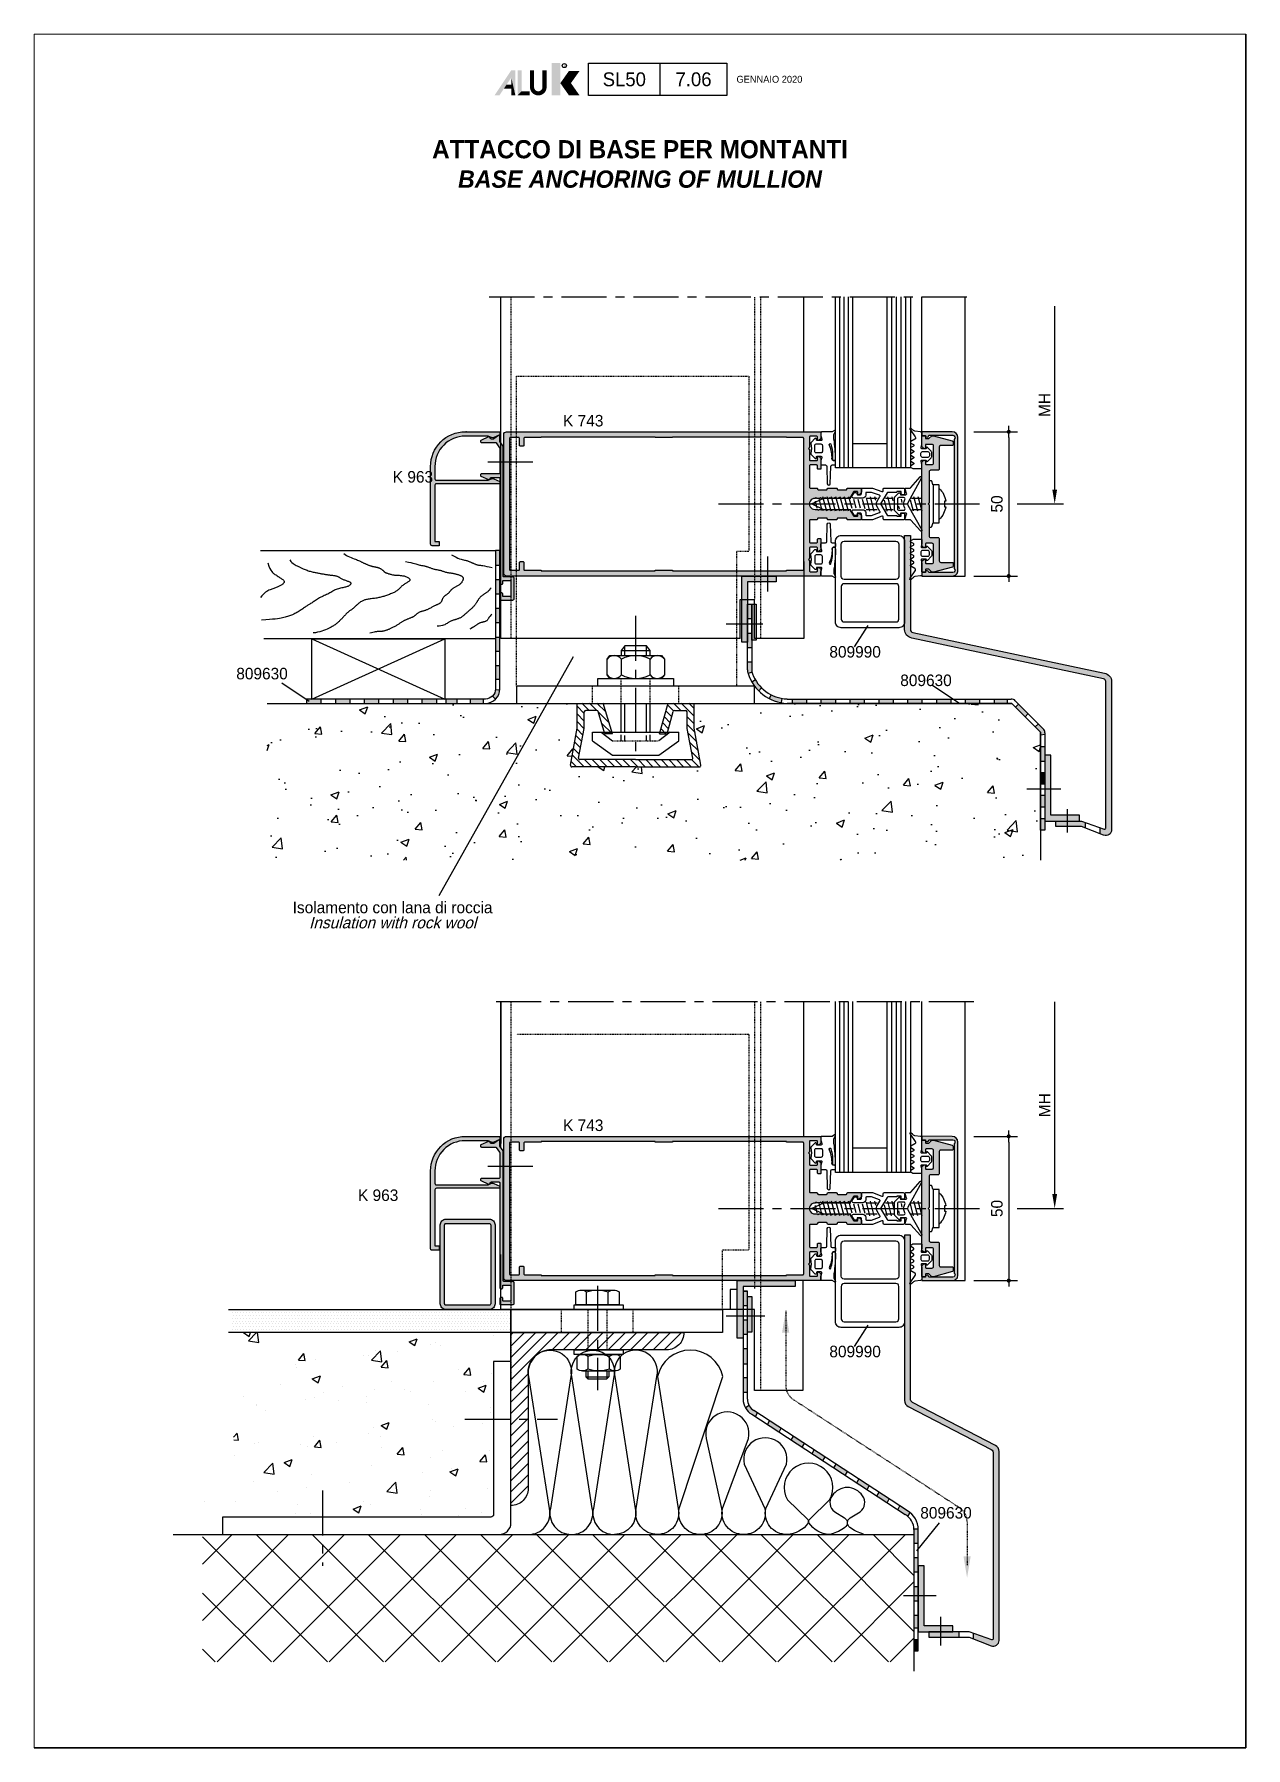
# Paper-space layout 'S7 06' of a CAD drawing. Header units: millimetres. Extents: x 171 to 381, y 46 to 343.
# The model-space entities are those that its viewports show. They can reach past a viewport. Long polylines and large blocks are cut down to what shows.
import ezdxf
from ezdxf.enums import TextEntityAlignment as Align

# ---------------------------------------------------------------- set-up
doc = ezdxf.new("R2010")
doc.units = ezdxf.units.MM
doc.header["$LTSCALE"] = 0.025
doc.header["$MEASUREMENT"] = 0
doc.linetypes.add('CENTER', pattern=[2, 1.25, -0.25, 0.25, -0.25])
doc.linetypes.add('HIDDEN', pattern=[0.375, 0.25, -0.125])
doc.layers.get('0').update_dxf_attribs({"lineweight": 5})
doc.layers.add('02_Block Frame', color=7, linetype='Continuous', lineweight=5, true_color=0xe2001a, plot=False)
for name, color, linetype in [('ASSI', 1, 'CENTER'), ('FILL', 253, 'Continuous'), ('FINE', 7, 'Continuous'), ('GOMMA', 80, 'Continuous'), ('GROSSA', 8, 'Continuous'), ('MARCHIO', 7, 'Continuous'), ('MURO', 5, 'Continuous'), ('NASCOSTA', 7, 'HIDDEN'), ('QUOTE', 254, 'Continuous'), ('TESTO', 2, 'Continuous'), ('TRATTEGGI', 140, 'Continuous'), ('VETRO', 140, 'Continuous')]:
    doc.layers.add(name, color=color, linetype=linetype)
doc.styles.add('Aluk Text', font='GOTHIC.TTF')
doc.styles.add('CARTIGLIO', font='GOTHIC.TTF')
doc.styles.get("Standard").update_dxf_attribs({"font": 'arial.ttf'})
doc.dimstyles.new('SCALA_1-2$0', dxfattribs={"dimtxt": 2, "dimasz": 1, "dimexe": 1.5, "dimexo": 1.5, "dimgap": 1, "dimtad": 3, "dimlfac": 2, "dimdsep": 46, "dimtxsty": 'Standard', "dimblk1": 'PUNTO', "dimblk2": 'PUNTO', "dimsah": 1, "dimcen": 0, "dimclrt": 2, "dimaunit": 1, "dimadec": 0, "dimazin": 0, "dimtfac": 0.7, "dimtmove": 0, "dimatfit": 3, "dimldrblk": 'PUNTO', "dimfxl": 1, "dimtolj": 2, "dimarcsym": 0})

psp = doc.layouts.new('S7 06')

msp = doc.modelspace()

# ---------------------------------------------------------------- texts
at = {"layer": 'QUOTE', "color": 2, "char_height": 2, "attachment_point": 5, "rotation": 90, "style": 'Aluk Text'}
for insert in [(1325.136, 629.747), (1325.137, 508.378)]:
    msp.add_mtext('\\A2;MH', dxfattribs=dict(at, insert=insert))
at = {"layer": 'TESTO', "style": 'Aluk Text'}
for p in [(1245.162, 627.018), (1245.162, 504.894)]:
    msp.add_text('K 743', height=2, dxfattribs=at).set_placement(p, align=Align.MIDDLE)
for s, p in [('K 963', (1212.147, 616.288)), ('809990', (1287.826, 585.958)), ('809630', (1185.02, 582.183)), ('809630', (1300.117, 581.019)), ('K 963', (1206.12, 491.77)), ('809990', (1287.826, 464.68)), ('809630', (1303.584, 436.72))]:
    msp.add_text(s, height=2, dxfattribs=at).set_placement(p)
msp.add_text('Isolamento con lana di roccia', height=2, dxfattribs=at).set_placement((1212.117, 541.649), align=Align.CENTER)
at = {"layer": 'TESTO', "style": 'Aluk Text', "oblique": 15}
msp.add_text('Insulation with rock wool', height=2, dxfattribs=at).set_placement((1212.117, 539.02), align=Align.CENTER)
at = {"layer": 'TESTO', "insert": (1255, 671.5), "char_height": 3, "width": 169.41468, "attachment_point": 5, "style": 'Aluk Text'}
msp.add_mtext('{\\fCentury Gothic|b1|i0|c0|p34;\\H1.05x;ATTACCO DI BASE PER MONTANTI\\P\\fCentury Gothic|b1|i1|c0|p34;\\H0.95238x;BASE ANCHORING OF MULLION}', dxfattribs=at)

# ---------------------------------------------------------------- blocks, each defined once
blk = doc.blocks.new('k0855')
at = {"layer": 'GROSSA'}
blk.add_lwpolyline([(11.65, 0.8, -0.414214), (11.15, 0.3), (0.3, 0.3), (0, 0), (-0.3, 0.3), (-11.15, 0.3, -0.414214), (-11.65, 0.8), (-11.65, 3.3, 0.414214), (-12.15, 3.8), (-19.75, 3.8, -0.414214), (-20.25, 4.3), (-20.25, 8.3, 0.414214), (-20.55, 8.6), (-21.6, 8.6, 0.339454), (-21.89, 8.38), (-23.65, 1.8), (-23.65, 1.24), (-22.65, 0.24), (-22.65, -0.7, -0.414214), (-22.95, -1), (-23.5, -1, 0.414214), (-23.65, -1.15), (-23.65, -2.05, 0.414214), (-23.5, -2.2), (-19.97, -2.2, 0.198912), (-19.76, -2.11), (-19.24, -1.59, 0.198912), (-19.15, -1.38), (-19.15, -1.3, 0.414214), (-19.45, -1), (-20.35, -1, -0.414214), (-20.65, -0.7), (-20.65, 1.3, -0.414214), (-20.15, 1.8), (-14.15, 1.8, -0.414214), (-13.65, 1.3), (-13.65, -0.7, -0.414214), (-13.95, -1), (-14.85, -1, 0.414214), (-15.15, -1.3), (-15.15, -1.48, 0.198912), (-15.06, -1.69), (-14.64, -2.11, 0.198912), (-14.43, -2.2), (14.43, -2.2, 0.198912), (14.64, -2.11), (15.06, -1.69, 0.198912), (15.15, -1.48), (15.15, -1.3, 0.414214), (14.85, -1), (13.95, -1, -0.414214), (13.65, -0.7), (13.65, 1.3, -0.414214), (14.15, 1.8), (20.14, 1.8, -0.414214), (20.64, 1.3), (20.64, -0.7, -0.414214), (20.34, -1), (19.44, -1, 0.414214), (19.14, -1.3), (19.14, -1.38, 0.198912), (19.23, -1.59), (19.75, -2.11, 0.198912), (19.96, -2.2), (23.49, -2.2, 0.414214), (23.64, -2.05), (23.64, -1.15, 0.414214), (23.49, -1), (22.94, -1, -0.414214), (22.64, -0.7), (22.64, 0.24), (23.64, 1.24), (23.64, 1.8), (21.91, 8.23, 0.339454), (21.43, 8.6), (20.54, 8.6, 0.414214), (20.24, 8.3), (20.24, 4.3, -0.414214), (19.74, 3.8), (12.15, 3.8, 0.414214), (11.65, 3.3)], format="xyb", close=True, dxfattribs=at)
blk = doc.blocks.new('*X45')
at = {"color": 0}
for p, q in [((29.25, 93.5), (29.25, 93.5)), ((29.25, 92.5), (29.25, 92.5)), ((29.5, 94), (29.5, 94)), ((29.5, 93), (29.5, 93)), ((29.75, 93.5), (29.75, 93.5)), ((29.75, 92.5), (29.75, 92.5)), ((30, 94), (30, 94)), ((30, 93), (30, 93)), ((30.25, 93.5), (30.25, 93.5)), ((30.25, 92.5), (30.25, 92.5)), ((30.5, 94), (30.5, 94)), ((30.5, 93), (30.5, 93)), ((30.75, 93.5), (30.75, 93.5)), ((30.75, 92.5), (30.75, 92.5)), ((31, 94), (31, 94)), ((31, 93), (31, 93)), ((31.25, 93.5), (31.25, 93.5)), ((31.25, 92.5), (31.25, 92.5)), ((31.5, 94), (31.5, 94)), ((31.5, 93), (31.5, 93)), ((31.75, 93.5), (31.75, 93.5)), ((31.75, 92.5), (31.75, 92.5)), ((32, 94), (32, 94)), ((32, 93), (32, 93)), ((32.25, 93.5), (32.25, 93.5)), ((32.25, 92.5), (32.25, 92.5)), ((32.5, 94), (32.5, 94)), ((32.5, 93), (32.5, 93)), ((32.75, 93.5), (32.75, 93.5)), ((32.75, 92.5), (32.75, 92.5)), ((33, 94), (33, 94)), ((33, 93), (33, 93)), ((33.25, 93.5), (33.25, 93.5)), ((33.25, 92.5), (33.25, 92.5)), ((33.5, 94), (33.5, 94)), ((33.5, 93), (33.5, 93)), ((33.75, 93.5), (33.75, 93.5)), ((33.75, 92.5), (33.75, 92.5)), ((34, 94), (34, 94)), ((34, 93), (34, 93)), ((34.25, 93.5), (34.25, 93.5)), ((34.25, 92.5), (34.25, 92.5)), ((34.5, 94), (34.5, 94)), ((34.5, 93), (34.5, 93)), ((34.75, 93.5), (34.75, 93.5)), ((34.75, 92.5), (34.75, 92.5)), ((35, 94), (35, 94)), ((35, 93), (35, 93)), ((35.25, 93.5), (35.25, 93.5)), ((35.25, 92.5), (35.25, 92.5)), ((35.5, 94), (35.5, 94)), ((35.5, 93), (35.5, 93)), ((35.75, 93.5), (35.75, 93.5)), ((35.75, 92.5), (35.75, 92.5)), ((36, 94), (36, 94)), ((36, 93), (36, 93)), ((36.25, 93.5), (36.25, 93.5)), ((36.25, 92.5), (36.25, 92.5)), ((36.5, 94), (36.5, 94)), ((36.5, 93), (36.5, 93)), ((36.75, 93.5), (36.75, 93.5)), ((36.75, 92.5), (36.75, 92.5)), ((37, 94), (37, 94)), ((37, 93), (37, 93)), ((37.25, 93.5), (37.25, 93.5)), ((37.25, 92.5), (37.25, 92.5)), ((37.5, 94), (37.5, 94)), ((37.5, 93), (37.5, 93)), ((37.75, 93.5), (37.75, 93.5)), ((37.75, 92.5), (37.75, 92.5)), ((38, 94), (38, 94)), ((38, 93), (38, 93)), ((38.25, 93.5), (38.25, 93.5)), ((38.25, 92.5), (38.25, 92.5)), ((38.5, 94), (38.5, 94)), ((38.5, 93), (38.5, 93)), ((38.75, 93.5), (38.75, 93.5)), ((38.75, 92.5), (38.75, 92.5)), ((39, 94), (39, 94)), ((39, 93), (39, 93)), ((39.25, 93.5), (39.25, 93.5)), ((39.25, 92.5), (39.25, 92.5)), ((39.5, 94), (39.5, 94)), ((39.5, 93), (39.5, 93)), ((39.75, 93.5), (39.75, 93.5)), ((39.75, 92.5), (39.75, 92.5)), ((40, 94), (40, 94)), ((40, 93), (40, 93)), ((40.25, 93.5), (40.25, 93.5)), ((40.25, 92.5), (40.25, 92.5)), ((40.5, 94), (40.5, 94)), ((40.5, 93), (40.5, 93)), ((40.75, 93.5), (40.75, 93.5)), ((40.75, 92.5), (40.75, 92.5)), ((41, 94), (41, 94)), ((41, 93), (41, 93)), ((41.25, 93.5), (41.25, 93.5)), ((41.25, 92.5), (41.25, 92.5)), ((41.5, 94), (41.5, 94)), ((41.5, 93), (41.5, 93)), ((41.75, 93.5), (41.75, 93.5)), ((41.75, 92.5), (41.75, 92.5)), ((42, 94), (42, 94)), ((42, 93), (42, 93)), ((42.25, 93.5), (42.25, 93.5)), ((42.25, 92.5), (42.25, 92.5)), ((42.5, 94), (42.5, 94)), ((42.5, 93), (42.5, 93)), ((42.75, 93.5), (42.75, 93.5)), ((42.75, 92.5), (42.75, 92.5)), ((43, 94), (43, 94)), ((43, 93), (43, 93)), ((43.25, 93.5), (43.25, 93.5)), ((43.25, 92.5), (43.25, 92.5)), ((43.5, 94), (43.5, 94)), ((43.5, 93), (43.5, 93)), ((43.75, 93.5), (43.75, 93.5)), ((43.75, 92.5), (43.75, 92.5)), ((44, 94), (44, 94)), ((44, 93), (44, 93)), ((44.25, 93.5), (44.25, 93.5)), ((44.25, 92.5), (44.25, 92.5)), ((44.5, 94), (44.5, 94)), ((44.5, 93), (44.5, 93)), ((44.75, 93.5), (44.75, 93.5)), ((44.75, 92.5), (44.75, 92.5)), ((45, 94), (45, 94)), ((45, 93), (45, 93)), ((45.25, 93.5), (45.25, 93.5)), ((45.25, 92.5), (45.25, 92.5)), ((45.5, 94), (45.5, 94)), ((45.5, 93), (45.5, 93)), ((45.75, 93.5), (45.75, 93.5)), ((45.75, 92.5), (45.75, 92.5)), ((46, 94), (46, 94)), ((46, 93), (46, 93)), ((46.25, 93.5), (46.25, 93.5)), ((46.25, 92.5), (46.25, 92.5)), ((46.5, 94), (46.5, 94)), ((46.5, 93), (46.5, 93)), ((46.75, 93.5), (46.75, 93.5)), ((46.75, 92.5), (46.75, 92.5)), ((47, 94), (47, 94)), ((47, 93), (47, 93)), ((47.25, 93.5), (47.25, 93.5)), ((47.25, 92.5), (47.25, 92.5)), ((47.5, 94), (47.5, 94)), ((47.5, 93), (47.5, 93)), ((47.75, 93.5), (47.75, 93.5)), ((47.75, 92.5), (47.75, 92.5)), ((48, 94), (48, 94)), ((48, 93), (48, 93)), ((48.25, 93.5), (48.25, 93.5)), ((48.25, 92.5), (48.25, 92.5)), ((48.5, 94), (48.5, 94)), ((48.5, 93), (48.5, 93)), ((48.75, 93.5), (48.75, 93.5)), ((48.75, 92.5), (48.75, 92.5)), ((49, 94), (49, 94)), ((49, 93), (49, 93)), ((49.25, 93.5), (49.25, 93.5)), ((49.25, 92.5), (49.25, 92.5)), ((49.5, 94), (49.5, 94)), ((49.5, 93), (49.5, 93)), ((49.75, 93.5), (49.75, 93.5)), ((49.75, 92.5), (49.75, 92.5)), ((50, 94), (50, 94)), ((50, 93), (50, 93)), ((50.25, 93.5), (50.25, 93.5)), ((50.25, 92.5), (50.25, 92.5)), ((50.5, 94), (50.5, 94)), ((50.5, 93), (50.5, 93)), ((50.75, 93.5), (50.75, 93.5)), ((50.75, 92.5), (50.75, 92.5)), ((51, 94), (51, 94)), ((51, 93), (51, 93)), ((51.25, 93.5), (51.25, 93.5)), ((51.25, 92.5), (51.25, 92.5)), ((51.5, 94), (51.5, 94)), ((51.5, 93), (51.5, 93)), ((51.75, 93.5), (51.75, 93.5)), ((51.75, 92.5), (51.75, 92.5)), ((52, 94), (52, 94)), ((52, 93), (52, 93)), ((52.25, 93.5), (52.25, 93.5)), ((52.25, 92.5), (52.25, 92.5)), ((52.5, 94), (52.5, 94)), ((52.5, 93), (52.5, 93)), ((52.75, 93.5), (52.75, 93.5)), ((52.75, 92.5), (52.75, 92.5)), ((53, 94), (53, 94)), ((53, 93), (53, 93)), ((53.25, 93.5), (53.25, 93.5)), ((53.25, 92.5), (53.25, 92.5)), ((53.5, 94), (53.5, 94)), ((53.5, 93), (53.5, 93)), ((53.75, 93.5), (53.75, 93.5)), ((53.75, 92.5), (53.75, 92.5)), ((54, 94), (54, 94)), ((54, 93), (54, 93)), ((54.25, 93.5), (54.25, 93.5)), ((54.25, 92.5), (54.25, 92.5)), ((54.5, 94), (54.5, 94)), ((54.5, 93), (54.5, 93)), ((54.75, 93.5), (54.75, 93.5)), ((54.75, 92.5), (54.75, 92.5)), ((55, 94), (55, 94)), ((55, 93), (55, 93)), ((55.25, 93.5), (55.25, 93.5)), ((55.25, 92.5), (55.25, 92.5)), ((55.5, 94), (55.5, 94)), ((55.5, 93), (55.5, 93)), ((55.75, 93.5), (55.75, 93.5)), ((55.75, 92.5), (55.75, 92.5)), ((56, 94), (56, 94)), ((56, 93), (56, 93)), ((56.25, 93.5), (56.25, 93.5)), ((56.25, 92.5), (56.25, 92.5)), ((56.5, 94), (56.5, 94)), ((56.5, 93), (56.5, 93)), ((56.75, 93.5), (56.75, 93.5)), ((56.75, 92.5), (56.75, 92.5)), ((57, 94), (57, 94)), ((57, 93), (57, 93)), ((57.25, 93.5), (57.25, 93.5)), ((57.25, 92.5), (57.25, 92.5)), ((57.5, 94), (57.5, 94)), ((57.5, 93), (57.5, 93)), ((57.75, 93.5), (57.75, 93.5)), ((57.75, 92.5), (57.75, 92.5)), ((58, 94), (58, 94)), ((58, 93), (58, 93)), ((58.25, 93.5), (58.25, 93.5)), ((58.25, 92.5), (58.25, 92.5)), ((58.5, 94), (58.5, 94)), ((58.5, 93), (58.5, 93)), ((58.75, 93.5), (58.75, 93.5)), ((58.75, 92.5), (58.75, 92.5)), ((59, 94), (59, 94)), ((59, 93), (59, 93)), ((59.25, 93.5), (59.25, 93.5)), ((59.25, 92.5), (59.25, 92.5)), ((59.5, 94), (59.5, 94)), ((59.5, 93), (59.5, 93)), ((59.75, 93.5), (59.75, 93.5)), ((59.75, 92.5), (59.75, 92.5)), ((60, 94), (60, 94)), ((60, 93), (60, 93)), ((60.25, 93.5), (60.25, 93.5)), ((60.25, 92.5), (60.25, 92.5)), ((60.5, 94), (60.5, 94)), ((60.5, 93), (60.5, 93)), ((60.75, 93.5), (60.75, 93.5)), ((60.75, 92.5), (60.75, 92.5)), ((61, 94), (61, 94)), ((61, 93), (61, 93)), ((61.25, 93.5), (61.25, 93.5)), ((61.25, 92.5), (61.25, 92.5)), ((61.5, 94), (61.5, 94)), ((61.5, 93), (61.5, 93)), ((61.75, 93.5), (61.75, 93.5)), ((61.75, 92.5), (61.75, 92.5)), ((62, 94), (62, 94)), ((62, 93), (62, 93)), ((62.25, 93.5), (62.25, 93.5)), ((62.25, 92.5), (62.25, 92.5)), ((62.5, 94), (62.5, 94)), ((62.5, 93), (62.5, 93)), ((62.75, 93.5), (62.75, 93.5)), ((62.75, 92.5), (62.75, 92.5)), ((63, 94), (63, 94)), ((63, 93), (63, 93)), ((63.25, 93.5), (63.25, 93.5)), ((63.25, 92.5), (63.25, 92.5)), ((63.5, 94), (63.5, 94)), ((63.5, 93), (63.5, 93)), ((63.75, 93.5), (63.75, 93.5)), ((63.75, 92.5), (63.75, 92.5)), ((64, 94), (64, 94)), ((64, 93), (64, 93)), ((64.25, 93.5), (64.25, 93.5)), ((64.25, 92.5), (64.25, 92.5)), ((64.5, 94), (64.5, 94)), ((64.5, 93), (64.5, 93)), ((64.75, 93.5), (64.75, 93.5)), ((64.75, 92.5), (64.75, 92.5)), ((65, 94), (65, 94)), ((65, 93), (65, 93)), ((65.25, 93.5), (65.25, 93.5)), ((65.25, 92.5), (65.25, 92.5)), ((65.5, 94), (65.5, 94)), ((65.5, 93), (65.5, 93)), ((65.75, 93.5), (65.75, 93.5)), ((65.75, 92.5), (65.75, 92.5)), ((66, 94), (66, 94)), ((66, 93), (66, 93)), ((66.25, 93.5), (66.25, 93.5)), ((66.25, 92.5), (66.25, 92.5)), ((66.5, 94), (66.5, 94)), ((66.5, 93), (66.5, 93)), ((66.75, 93.5), (66.75, 93.5)), ((66.75, 92.5), (66.75, 92.5)), ((67, 94), (67, 94)), ((67, 93), (67, 93)), ((67.25, 93.5), (67.25, 93.5)), ((67.25, 92.5), (67.25, 92.5)), ((67.5, 94), (67.5, 94)), ((67.5, 93), (67.5, 93)), ((67.75, 93.5), (67.75, 93.5)), ((67.75, 92.5), (67.75, 92.5)), ((68, 94), (68, 94)), ((68, 93), (68, 93)), ((68.25, 93.5), (68.25, 93.5)), ((68.25, 92.5), (68.25, 92.5)), ((68.5, 94), (68.5, 94)), ((68.5, 93), (68.5, 93)), ((68.75, 93.5), (68.75, 93.5)), ((68.75, 92.5), (68.75, 92.5)), ((69, 94), (69, 94)), ((69, 93), (69, 93)), ((69.25, 93.5), (69.25, 93.5)), ((69.25, 92.5), (69.25, 92.5)), ((69.5, 94), (69.5, 94)), ((69.5, 93), (69.5, 93)), ((69.75, 93.5), (69.75, 93.5)), ((69.75, 92.5), (69.75, 92.5)), ((70, 94), (70, 94)), ((70, 93), (70, 93)), ((70.25, 93.5), (70.25, 93.5)), ((70.25, 92.5), (70.25, 92.5)), ((70.5, 94), (70.5, 94)), ((70.5, 93), (70.5, 93)), ((70.75, 93.5), (70.75, 93.5)), ((70.75, 92.5), (70.75, 92.5)), ((71, 94), (71, 94)), ((71, 93), (71, 93)), ((71.25, 93.5), (71.25, 93.5)), ((71.25, 92.5), (71.25, 92.5)), ((71.5, 94), (71.5, 94)), ((71.5, 93), (71.5, 93)), ((71.75, 93.5), (71.75, 93.5)), ((71.75, 92.5), (71.75, 92.5)), ((72, 94), (72, 94)), ((72, 93), (72, 93)), ((72.25, 93.5), (72.25, 93.5)), ((72.25, 92.5), (72.25, 92.5)), ((72.5, 94), (72.5, 94)), ((72.5, 93), (72.5, 93)), ((72.75, 93.5), (72.75, 93.5)), ((72.75, 92.5), (72.75, 92.5)), ((73, 94), (73, 94)), ((73, 93), (73, 93)), ((73.25, 93.5), (73.25, 93.5)), ((73.25, 92.5), (73.25, 92.5)), ((73.5, 94), (73.5, 94)), ((73.5, 93), (73.5, 93)), ((73.75, 93.5), (73.75, 93.5)), ((73.75, 92.5), (73.75, 92.5)), ((74, 94), (74, 94)), ((74, 93), (74, 93)), ((74.25, 93.5), (74.25, 93.5)), ((74.25, 92.5), (74.25, 92.5)), ((74.5, 94), (74.5, 94)), ((74.5, 93), (74.5, 93)), ((74.75, 93.5), (74.75, 93.5)), ((74.75, 92.5), (74.75, 92.5)), ((75, 94), (75, 94)), ((75, 93), (75, 93)), ((75.25, 93.5), (75.25, 93.5)), ((75.25, 92.5), (75.25, 92.5)), ((75.5, 94), (75.5, 94)), ((75.5, 93), (75.5, 93)), ((75.75, 93.5), (75.75, 93.5)), ((75.75, 92.5), (75.75, 92.5)), ((76, 94), (76, 94)), ((76, 93), (76, 93)), ((76.25, 93.5), (76.25, 93.5)), ((76.25, 92.5), (76.25, 92.5)), ((76.5, 94), (76.5, 94)), ((76.5, 93), (76.5, 93)), ((76.75, 93.5), (76.75, 93.5)), ((76.75, 92.5), (76.75, 92.5)), ((77, 94), (77, 94)), ((77, 93), (77, 93)), ((77.25, 93.5), (77.25, 93.5)), ((77.25, 92.5), (77.25, 92.5)), ((77.5, 94), (77.5, 94)), ((77.5, 93), (77.5, 93)), ((29.25, 91.5), (29.25, 91.5)), ((29.25, 90.5), (29.25, 90.5)), ((29.5, 92), (29.5, 92)), ((29.5, 91), (29.5, 91)), ((29.75, 91.5), (29.75, 91.5)), ((29.75, 90.5), (29.75, 90.5)), ((30, 92), (30, 92)), ((30, 91), (30, 91)), ((30.25, 91.5), (30.25, 91.5)), ((30.25, 90.5), (30.25, 90.5)), ((30.5, 92), (30.5, 92)), ((30.5, 91), (30.5, 91)), ((30.75, 91.5), (30.75, 91.5)), ((30.75, 90.5), (30.75, 90.5)), ((31, 92), (31, 92)), ((31, 91), (31, 91)), ((31.25, 91.5), (31.25, 91.5)), ((31.25, 90.5), (31.25, 90.5)), ((31.5, 92), (31.5, 92)), ((31.5, 91), (31.5, 91)), ((31.75, 91.5), (31.75, 91.5)), ((31.75, 90.5), (31.75, 90.5)), ((32, 92), (32, 92)), ((32, 91), (32, 91)), ((32.25, 91.5), (32.25, 91.5)), ((32.25, 90.5), (32.25, 90.5)), ((32.5, 92), (32.5, 92)), ((32.5, 91), (32.5, 91)), ((32.75, 91.5), (32.75, 91.5)), ((32.75, 90.5), (32.75, 90.5)), ((33, 92), (33, 92)), ((33, 91), (33, 91)), ((33.25, 91.5), (33.25, 91.5)), ((33.25, 90.5), (33.25, 90.5)), ((33.5, 92), (33.5, 92)), ((33.5, 91), (33.5, 91)), ((33.75, 91.5), (33.75, 91.5)), ((33.75, 90.5), (33.75, 90.5)), ((34, 92), (34, 92)), ((34, 91), (34, 91)), ((34.25, 91.5), (34.25, 91.5)), ((34.25, 90.5), (34.25, 90.5)), ((34.5, 92), (34.5, 92)), ((34.5, 91), (34.5, 91)), ((34.75, 91.5), (34.75, 91.5)), ((34.75, 90.5), (34.75, 90.5)), ((35, 92), (35, 92)), ((35, 91), (35, 91)), ((35.25, 91.5), (35.25, 91.5)), ((35.25, 90.5), (35.25, 90.5)), ((35.5, 92), (35.5, 92)), ((35.5, 91), (35.5, 91)), ((35.75, 91.5), (35.75, 91.5)), ((35.75, 90.5), (35.75, 90.5)), ((36, 92), (36, 92)), ((36, 91), (36, 91)), ((36.25, 91.5), (36.25, 91.5)), ((36.25, 90.5), (36.25, 90.5)), ((36.5, 92), (36.5, 92)), ((36.5, 91), (36.5, 91)), ((36.75, 91.5), (36.75, 91.5)), ((36.75, 90.5), (36.75, 90.5)), ((37, 92), (37, 92)), ((37, 91), (37, 91)), ((37.25, 91.5), (37.25, 91.5)), ((37.25, 90.5), (37.25, 90.5)), ((37.5, 92), (37.5, 92)), ((37.5, 91), (37.5, 91)), ((37.75, 91.5), (37.75, 91.5)), ((37.75, 90.5), (37.75, 90.5)), ((38, 92), (38, 92)), ((38, 91), (38, 91)), ((38.25, 91.5), (38.25, 91.5)), ((38.25, 90.5), (38.25, 90.5)), ((38.5, 92), (38.5, 92)), ((38.5, 91), (38.5, 91)), ((38.75, 91.5), (38.75, 91.5)), ((38.75, 90.5), (38.75, 90.5)), ((39, 92), (39, 92)), ((39, 91), (39, 91)), ((39.25, 91.5), (39.25, 91.5)), ((39.25, 90.5), (39.25, 90.5)), ((39.5, 92), (39.5, 92)), ((39.5, 91), (39.5, 91)), ((39.75, 91.5), (39.75, 91.5)), ((39.75, 90.5), (39.75, 90.5)), ((40, 92), (40, 92)), ((40, 91), (40, 91)), ((40.25, 91.5), (40.25, 91.5)), ((40.25, 90.5), (40.25, 90.5)), ((40.5, 92), (40.5, 92)), ((40.5, 91), (40.5, 91)), ((40.75, 91.5), (40.75, 91.5)), ((40.75, 90.5), (40.75, 90.5)), ((41, 92), (41, 92)), ((41, 91), (41, 91)), ((41.25, 91.5), (41.25, 91.5)), ((41.25, 90.5), (41.25, 90.5)), ((41.5, 92), (41.5, 92)), ((41.5, 91), (41.5, 91)), ((41.75, 91.5), (41.75, 91.5)), ((41.75, 90.5), (41.75, 90.5)), ((42, 92), (42, 92)), ((42, 91), (42, 91)), ((42.25, 91.5), (42.25, 91.5)), ((42.25, 90.5), (42.25, 90.5)), ((42.5, 92), (42.5, 92)), ((42.5, 91), (42.5, 91)), ((42.75, 91.5), (42.75, 91.5)), ((42.75, 90.5), (42.75, 90.5)), ((43, 92), (43, 92)), ((43, 91), (43, 91)), ((43.25, 91.5), (43.25, 91.5)), ((43.25, 90.5), (43.25, 90.5)), ((43.5, 92), (43.5, 92)), ((43.5, 91), (43.5, 91)), ((43.75, 91.5), (43.75, 91.5)), ((43.75, 90.5), (43.75, 90.5)), ((44, 92), (44, 92)), ((44, 91), (44, 91)), ((44.25, 91.5), (44.25, 91.5)), ((44.25, 90.5), (44.25, 90.5)), ((44.5, 92), (44.5, 92)), ((44.5, 91), (44.5, 91)), ((44.75, 91.5), (44.75, 91.5)), ((44.75, 90.5), (44.75, 90.5)), ((45, 92), (45, 92)), ((45, 91), (45, 91)), ((45.25, 91.5), (45.25, 91.5)), ((45.25, 90.5), (45.25, 90.5)), ((45.5, 92), (45.5, 92)), ((45.5, 91), (45.5, 91)), ((45.75, 91.5), (45.75, 91.5)), ((45.75, 90.5), (45.75, 90.5)), ((46, 92), (46, 92)), ((46, 91), (46, 91)), ((46.25, 91.5), (46.25, 91.5)), ((46.25, 90.5), (46.25, 90.5)), ((46.5, 92), (46.5, 92)), ((46.5, 91), (46.5, 91)), ((46.75, 91.5), (46.75, 91.5)), ((46.75, 90.5), (46.75, 90.5)), ((47, 92), (47, 92)), ((47, 91), (47, 91)), ((47.25, 91.5), (47.25, 91.5)), ((47.25, 90.5), (47.25, 90.5)), ((47.5, 92), (47.5, 92)), ((47.5, 91), (47.5, 91)), ((47.75, 91.5), (47.75, 91.5)), ((47.75, 90.5), (47.75, 90.5)), ((48, 92), (48, 92)), ((48, 91), (48, 91)), ((48.25, 91.5), (48.25, 91.5)), ((48.25, 90.5), (48.25, 90.5)), ((48.5, 92), (48.5, 92)), ((48.5, 91), (48.5, 91)), ((48.75, 91.5), (48.75, 91.5)), ((48.75, 90.5), (48.75, 90.5)), ((49, 92), (49, 92)), ((49, 91), (49, 91)), ((49.25, 91.5), (49.25, 91.5)), ((49.25, 90.5), (49.25, 90.5)), ((49.5, 92), (49.5, 92)), ((49.5, 91), (49.5, 91)), ((49.75, 91.5), (49.75, 91.5)), ((49.75, 90.5), (49.75, 90.5)), ((50, 92), (50, 92)), ((50, 91), (50, 91)), ((50.25, 91.5), (50.25, 91.5)), ((50.25, 90.5), (50.25, 90.5)), ((50.5, 92), (50.5, 92)), ((50.5, 91), (50.5, 91)), ((50.75, 91.5), (50.75, 91.5)), ((50.75, 90.5), (50.75, 90.5)), ((51, 92), (51, 92)), ((51, 91), (51, 91)), ((51.25, 91.5), (51.25, 91.5)), ((51.25, 90.5), (51.25, 90.5)), ((51.5, 92), (51.5, 92)), ((51.5, 91), (51.5, 91)), ((51.75, 91.5), (51.75, 91.5)), ((51.75, 90.5), (51.75, 90.5)), ((52, 92), (52, 92)), ((52, 91), (52, 91)), ((52.25, 91.5), (52.25, 91.5)), ((52.25, 90.5), (52.25, 90.5)), ((52.5, 92), (52.5, 92)), ((52.5, 91), (52.5, 91)), ((52.75, 91.5), (52.75, 91.5)), ((52.75, 90.5), (52.75, 90.5)), ((53, 92), (53, 92)), ((53, 91), (53, 91)), ((53.25, 91.5), (53.25, 91.5)), ((53.25, 90.5), (53.25, 90.5)), ((53.5, 92), (53.5, 92)), ((53.5, 91), (53.5, 91)), ((53.75, 91.5), (53.75, 91.5)), ((53.75, 90.5), (53.75, 90.5)), ((54, 92), (54, 92)), ((54, 91), (54, 91)), ((54.25, 91.5), (54.25, 91.5)), ((54.25, 90.5), (54.25, 90.5)), ((54.5, 92), (54.5, 92)), ((54.5, 91), (54.5, 91)), ((54.75, 91.5), (54.75, 91.5)), ((54.75, 90.5), (54.75, 90.5)), ((55, 92), (55, 92)), ((55, 91), (55, 91)), ((55.25, 91.5), (55.25, 91.5)), ((55.25, 90.5), (55.25, 90.5)), ((55.5, 92), (55.5, 92)), ((55.5, 91), (55.5, 91)), ((55.75, 91.5), (55.75, 91.5)), ((55.75, 90.5), (55.75, 90.5)), ((56, 92), (56, 92)), ((56, 91), (56, 91)), ((56.25, 91.5), (56.25, 91.5)), ((56.25, 90.5), (56.25, 90.5)), ((56.5, 92), (56.5, 92)), ((56.5, 91), (56.5, 91)), ((56.75, 91.5), (56.75, 91.5)), ((56.75, 90.5), (56.75, 90.5)), ((57, 92), (57, 92)), ((57, 91), (57, 91)), ((57.25, 91.5), (57.25, 91.5)), ((57.25, 90.5), (57.25, 90.5)), ((57.5, 92), (57.5, 92)), ((57.5, 91), (57.5, 91)), ((57.75, 91.5), (57.75, 91.5)), ((57.75, 90.5), (57.75, 90.5)), ((58, 92), (58, 92)), ((58, 91), (58, 91)), ((58.25, 91.5), (58.25, 91.5)), ((58.25, 90.5), (58.25, 90.5)), ((58.5, 92), (58.5, 92)), ((58.5, 91), (58.5, 91)), ((58.75, 91.5), (58.75, 91.5)), ((58.75, 90.5), (58.75, 90.5)), ((59, 92), (59, 92)), ((59, 91), (59, 91)), ((59.25, 91.5), (59.25, 91.5)), ((59.25, 90.5), (59.25, 90.5)), ((59.5, 92), (59.5, 92)), ((59.5, 91), (59.5, 91)), ((59.75, 91.5), (59.75, 91.5)), ((59.75, 90.5), (59.75, 90.5)), ((60, 92), (60, 92)), ((60, 91), (60, 91)), ((60.25, 91.5), (60.25, 91.5)), ((60.25, 90.5), (60.25, 90.5)), ((60.5, 92), (60.5, 92)), ((60.5, 91), (60.5, 91)), ((60.75, 91.5), (60.75, 91.5)), ((60.75, 90.5), (60.75, 90.5)), ((61, 92), (61, 92)), ((61, 91), (61, 91)), ((61.25, 91.5), (61.25, 91.5)), ((61.25, 90.5), (61.25, 90.5)), ((61.5, 92), (61.5, 92)), ((61.5, 91), (61.5, 91)), ((61.75, 91.5), (61.75, 91.5)), ((61.75, 90.5), (61.75, 90.5)), ((62, 92), (62, 92)), ((62, 91), (62, 91)), ((62.25, 91.5), (62.25, 91.5)), ((62.25, 90.5), (62.25, 90.5)), ((62.5, 92), (62.5, 92)), ((62.5, 91), (62.5, 91)), ((62.75, 91.5), (62.75, 91.5)), ((62.75, 90.5), (62.75, 90.5)), ((63, 92), (63, 92)), ((63, 91), (63, 91)), ((63.25, 91.5), (63.25, 91.5)), ((63.25, 90.5), (63.25, 90.5)), ((63.5, 92), (63.5, 92)), ((63.5, 91), (63.5, 91)), ((63.75, 91.5), (63.75, 91.5)), ((63.75, 90.5), (63.75, 90.5)), ((64, 92), (64, 92)), ((64, 91), (64, 91)), ((64.25, 91.5), (64.25, 91.5)), ((64.25, 90.5), (64.25, 90.5)), ((64.5, 92), (64.5, 92)), ((64.5, 91), (64.5, 91)), ((64.75, 91.5), (64.75, 91.5)), ((64.75, 90.5), (64.75, 90.5)), ((65, 92), (65, 92)), ((65, 91), (65, 91)), ((65.25, 91.5), (65.25, 91.5)), ((65.25, 90.5), (65.25, 90.5)), ((65.5, 92), (65.5, 92)), ((65.5, 91), (65.5, 91)), ((65.75, 91.5), (65.75, 91.5)), ((65.75, 90.5), (65.75, 90.5)), ((66, 92), (66, 92)), ((66, 91), (66, 91)), ((66.25, 91.5), (66.25, 91.5)), ((66.25, 90.5), (66.25, 90.5)), ((66.5, 92), (66.5, 92)), ((66.5, 91), (66.5, 91)), ((66.75, 91.5), (66.75, 91.5)), ((66.75, 90.5), (66.75, 90.5)), ((67, 92), (67, 92)), ((67, 91), (67, 91)), ((67.25, 91.5), (67.25, 91.5)), ((67.25, 90.5), (67.25, 90.5)), ((67.5, 92), (67.5, 92)), ((67.5, 91), (67.5, 91)), ((67.75, 91.5), (67.75, 91.5)), ((67.75, 90.5), (67.75, 90.5)), ((68, 92), (68, 92)), ((68, 91), (68, 91)), ((68.25, 91.5), (68.25, 91.5)), ((68.25, 90.5), (68.25, 90.5)), ((68.5, 92), (68.5, 92)), ((68.5, 91), (68.5, 91)), ((68.75, 91.5), (68.75, 91.5)), ((68.75, 90.5), (68.75, 90.5)), ((69, 92), (69, 92)), ((69, 91), (69, 91)), ((69.25, 91.5), (69.25, 91.5)), ((69.25, 90.5), (69.25, 90.5)), ((69.5, 92), (69.5, 92)), ((69.5, 91), (69.5, 91)), ((69.75, 91.5), (69.75, 91.5)), ((69.75, 90.5), (69.75, 90.5)), ((70, 92), (70, 92)), ((70, 91), (70, 91)), ((70.25, 91.5), (70.25, 91.5)), ((70.25, 90.5), (70.25, 90.5)), ((70.5, 92), (70.5, 92)), ((70.5, 91), (70.5, 91)), ((70.75, 91.5), (70.75, 91.5)), ((70.75, 90.5), (70.75, 90.5)), ((71, 92), (71, 92)), ((71, 91), (71, 91)), ((71.25, 91.5), (71.25, 91.5)), ((71.25, 90.5), (71.25, 90.5)), ((71.5, 92), (71.5, 92)), ((71.5, 91), (71.5, 91)), ((71.75, 91.5), (71.75, 91.5)), ((71.75, 90.5), (71.75, 90.5)), ((72, 92), (72, 92)), ((72, 91), (72, 91)), ((72.25, 91.5), (72.25, 91.5)), ((72.25, 90.5), (72.25, 90.5)), ((72.5, 92), (72.5, 92)), ((72.5, 91), (72.5, 91)), ((72.75, 91.5), (72.75, 91.5)), ((72.75, 90.5), (72.75, 90.5)), ((73, 92), (73, 92)), ((73, 91), (73, 91)), ((73.25, 91.5), (73.25, 91.5)), ((73.25, 90.5), (73.25, 90.5)), ((73.5, 92), (73.5, 92)), ((73.5, 91), (73.5, 91)), ((73.75, 91.5), (73.75, 91.5)), ((73.75, 90.5), (73.75, 90.5)), ((74, 92), (74, 92)), ((74, 91), (74, 91)), ((74.25, 91.5), (74.25, 91.5)), ((74.25, 90.5), (74.25, 90.5)), ((74.5, 92), (74.5, 92)), ((74.5, 91), (74.5, 91)), ((74.75, 91.5), (74.75, 91.5)), ((74.75, 90.5), (74.75, 90.5)), ((75, 92), (75, 92)), ((75, 91), (75, 91)), ((75.25, 91.5), (75.25, 91.5)), ((75.25, 90.5), (75.25, 90.5)), ((75.5, 92), (75.5, 92)), ((75.5, 91), (75.5, 91)), ((75.75, 91.5), (75.75, 91.5)), ((75.75, 90.5), (75.75, 90.5)), ((76, 92), (76, 92)), ((76, 91), (76, 91)), ((76.25, 91.5), (76.25, 91.5)), ((76.25, 90.5), (76.25, 90.5)), ((76.5, 92), (76.5, 92)), ((76.5, 91), (76.5, 91)), ((76.75, 91.5), (76.75, 91.5)), ((76.75, 90.5), (76.75, 90.5)), ((77, 92), (77, 92)), ((77, 91), (77, 91)), ((77.25, 91.5), (77.25, 91.5)), ((77.25, 90.5), (77.25, 90.5)), ((77.5, 92), (77.5, 92)), ((77.5, 91), (77.5, 91))]:
    blk.add_line(p, q, dxfattribs=at)
blk = doc.blocks.new('*X44')
at = {"color": 0}
for p, q in [((31.2, 90.01), (32.19, 89.35)), ((32.08, 88.55), (33.49, 90.01)), ((32.19, 89.35), (32.42, 90.01)), ((33.86, 88.27), (33.66, 90.01)), ((73.64, 89.96), (73.64, 89.96)), ((74.54, 89.55), (74.54, 89.55)), ((75.36, 89.99), (75.36, 89.99)), ((32.08, 88.55), (33.86, 88.27)), ((40.73, 85.24), (41.69, 86.39)), ((41.93, 85.14), (41.69, 86.39)), ((53.43, 85.24), (54.99, 86.86)), ((54.17, 86.86), (54.17, 86.86)), ((55.21, 84.96), (54.99, 86.86)), ((57.88, 86.77), (57.88, 86.77)), ((59.94, 88.42), (61.34, 88.95)), ((59.94, 88.42), (60.94, 87.75)), ((60.94, 87.75), (61.34, 88.95)), ((63.7, 87.99), (63.7, 87.99)), ((64.44, 88.27), (64.44, 88.27)), ((65.45, 87.77), (65.45, 87.77)), ((40.24, 84.45), (40.24, 84.45)), ((40.37, 83.99), (40.37, 83.99)), ((40.73, 85.24), (41.93, 85.14)), ((43.78, 85.36), (43.78, 85.36)), ((52.04, 85.99), (52.04, 85.99)), ((52.87, 86.11), (52.87, 86.11)), ((53.43, 85.24), (55.21, 84.96)), ((55.08, 83.99), (56.04, 85.14)), ((55.08, 83.99), (56.27, 83.88)), ((56.27, 83.88), (56.04, 85.14)), ((68.49, 83.6), (68.49, 83.6)), ((69.42, 82.73), (70.39, 83.88)), ((70.62, 82.63), (70.39, 83.88)), ((37.71, 81.09), (37.71, 81.09)), ((43.14, 81.97), (44.54, 82.5)), ((43.14, 81.97), (44.13, 81.29)), ((44.13, 81.29), (44.54, 82.5)), ((48.39, 80.64), (48.39, 80.64)), ((53.92, 80.2), (53.92, 80.2)), ((56.83, 81.6), (56.83, 81.6)), ((59.06, 80.19), (59.06, 80.19)), ((64.19, 81.61), (64.19, 81.61)), ((69.42, 82.73), (70.62, 82.63)), ((71.88, 80.36), (73.28, 80.9)), ((71.88, 80.36), (72.87, 79.69)), ((72.82, 81.54), (72.82, 81.54)), ((72.87, 79.69), (73.28, 80.9)), ((74.29, 82.89), (74.29, 82.89)), ((31.25, 78.86), (31.25, 78.86)), ((33.43, 77.42), (33.43, 77.42)), ((33.5, 77.59), (33.5, 77.59)), ((41.93, 78.41), (41.93, 78.41)), ((43.54, 78.71), (43.54, 78.71)), ((45.16, 79.59), (45.16, 79.59)), ((47.61, 78.22), (47.61, 78.22)), ((52.6, 77.96), (52.6, 77.96)), ((52.61, 78.88), (52.61, 78.88)), ((60.19, 79.88), (60.19, 79.88)), ((63.28, 77.5), (63.28, 77.5)), ((69.74, 79.74), (69.74, 79.74)), ((34.98, 76.56), (34.98, 76.56)), ((55.07, 73.91), (56.47, 74.45)), ((56.07, 73.24), (56.47, 74.45)), ((63.95, 74.95), (63.95, 74.95)), ((64.47, 74.6), (64.47, 74.6)), ((72.56, 74.31), (72.56, 74.31)), ((73.96, 77.05), (73.96, 77.05)), ((74.05, 76.24), (74.05, 76.24)), ((29.51, 71.87), (30.12, 72.6)), ((29.54, 71.42), (30.36, 71.35)), ((30.36, 71.35), (30.12, 72.6)), ((43.29, 72.05), (43.29, 72.05)), ((43.51, 70.2), (44.47, 71.35)), ((44.7, 70.09), (44.47, 71.35)), ((52.8, 72.6), (52.8, 72.6)), ((53.68, 73.55), (53.68, 73.55)), ((54.93, 71.99), (54.93, 71.99)), ((55.07, 73.91), (56.07, 73.24)), ((67.56, 73.65), (67.56, 73.65)), ((29.71, 68.67), (29.71, 68.67)), ((33.19, 70.77), (33.19, 70.77)), ((33.73, 70.93), (33.73, 70.93)), ((41.14, 70.59), (41.14, 70.59)), ((42.35, 70.33), (42.35, 70.33)), ((43.51, 70.2), (44.7, 70.09)), ((44.41, 70.48), (44.41, 70.48)), ((47.35, 70.99), (47.35, 70.99)), ((55.09, 70.02), (55.09, 70.02)), ((57.85, 68.94), (58.82, 70.09)), ((57.85, 68.94), (59.05, 68.84)), ((59.05, 68.84), (58.82, 70.09)), ((65.76, 69.57), (65.76, 69.57)), ((72.2, 67.69), (73.16, 68.84)), ((73.39, 67.58), (73.16, 68.84)), ((73.81, 69.58), (73.81, 69.58)), ((34.73, 65.76), (36.29, 67.38)), ((34.73, 65.76), (36.51, 65.48)), ((36.51, 65.48), (36.29, 67.38)), ((38.27, 67.46), (39.67, 68)), ((38.27, 67.46), (39.26, 66.79)), ((39.26, 66.79), (39.67, 68)), ((43.05, 65.39), (43.05, 65.39)), ((53.44, 66.89), (53.44, 66.89)), ((62.3, 65.77), (62.3, 65.77)), ((63.71, 68.3), (63.71, 68.3)), ((67.01, 65.86), (68.41, 66.4)), ((67.01, 65.86), (68.01, 65.19)), ((67.3, 66.43), (67.3, 66.43)), ((68.01, 65.19), (68.41, 66.4)), ((72.2, 67.69), (73.39, 67.58)), ((32.95, 64.11), (32.95, 64.11)), ((37.08, 62.45), (37.08, 62.45)), ((42.09, 63.11), (42.09, 63.11)), ((49.67, 64.1), (49.67, 64.1)), ((56.08, 62.45), (57.64, 64.07)), ((56.08, 62.45), (57.86, 62.17)), ((57.86, 62.17), (57.64, 64.07)), ((63.64, 62.66), (63.64, 62.66)), ((73.56, 62.92), (73.56, 62.92)), ((24.45, 60.78), (24.45, 60.78)), ((29.84, 60.71), (29.84, 60.71)), ((40.51, 60.26), (40.51, 60.26)), ((50.21, 59.41), (51.61, 59.95)), ((50.21, 59.41), (51.2, 58.74)), ((51.19, 59.8), (51.19, 59.8)), ((51.2, 58.74), (51.61, 59.95)), ((51.98, 60.66), (51.98, 60.66)), ((53.19, 60.23), (53.19, 60.23)), ((63.46, 61.64), (63.46, 61.64)), ((69.62, 59.53), (69.62, 59.53)), ((34.05, 58.02), (34.05, 58.02)), ((40.31, 58.66), (40.31, 58.66)), ((42.81, 58.73), (42.81, 58.73)), ((61.87, 59.35), (61.87, 59.35)), ((62.04, 58.54), (62.04, 58.54)), ((68.43, 58.27), (68.43, 58.27)), ((72.54, 58.9), (72.54, 58.9))]:
    blk.add_line(p, q, dxfattribs=at)
blk = doc.blocks.new('*X46')
at = {"color": 0}
for p, q in [((92, 354.51), (93.87, 356.39)), ((92, 351.86), (96.12, 355.98)), ((92, 349.21), (94.5, 351.71)), ((96.38, 353.59), (98.37, 355.58)), ((98.59, 353.15), (100.62, 355.17)), ((100.8, 352.7), (102.86, 354.77)), ((103, 352.26), (105.11, 354.37)), ((105.21, 351.81), (107.71, 354.31)), ((107.86, 351.81), (110.36, 354.31)), ((110.51, 351.81), (113.01, 354.31)), ((111.5, 350.15), (114.02, 352.67)), ((92, 346.56), (94.5, 349.06)), ((92, 343.91), (94.5, 346.41)), ((103.39, 344.69), (103.4, 344.7)), ((103.43, 342.08), (107.15, 345.8)), ((107.23, 343.23), (110.9, 346.9)), ((111.03, 344.37), (114.07, 347.42)), ((111.5, 347.5), (114.05, 350.04)), ((92, 341.26), (94.5, 343.76)), ((92, 338.6), (94.5, 341.1)), ((92, 335.95), (94.5, 338.45)), ((92, 333.3), (94.5, 335.8)), ((92, 330.65), (94.5, 333.15)), ((92, 328), (94.5, 330.5)), ((92, 325.35), (94.5, 327.85)), ((92, 322.69), (94.5, 325.19)), ((92, 320.04), (94.5, 322.54)), ((103.39, 323.48), (105.13, 325.21)), ((105.17, 322.6), (107.2, 324.63)), ((107.27, 322.05), (109.27, 324.05)), ((109.37, 321.5), (111.34, 323.47)), ((111.39, 320.87), (113.41, 322.89)), ((111.5, 318.33), (114.08, 320.91)), ((92, 317.39), (94.5, 319.89)), ((92, 314.74), (94.5, 317.24)), ((97.48, 312.26), (100.44, 315.23)), ((100.71, 312.84), (103.76, 315.89)), ((103.94, 313.42), (106.71, 316.19)), ((106.86, 313.69), (109.36, 316.19)), ((109.51, 313.69), (114.05, 318.23)), ((112.16, 313.69), (114.02, 315.55)), ((92, 312.09), (94.5, 314.59)), ((94.24, 311.68), (97.12, 314.56))]:
    blk.add_line(p, q, dxfattribs=at)
blk = doc.blocks.new('PUNTO')
blk.add_line((-1, 0), (1, 0))
at = {"const_width": 0.35}
blk.add_lwpolyline([(-0.175, 0, 1), (0.175, 0, 1)], format="xyb", close=True, dxfattribs=at)
blk = doc.blocks.new('*D47')
at = {"layer": 'Defpoints', "color": 0, "transparency": 16777216}
for p in [(1311.37, 625.1), (1311.37, 600.09), (1318.92, 600.09)]:
    blk.add_point(p, dxfattribs=at)
at = {"layer": 'QUOTE', "color": 0, "lineweight": -2, "transparency": 16777216}
for p, q in [((1312.87, 625.1), (1320.42, 625.1)), ((1318.92, 624.1), (1318.92, 601.09)), ((1312.87, 600.09), (1320.42, 600.09))]:
    blk.add_line(p, q, dxfattribs=at)
for p, rotation in [((1318.92, 625.1), 90), ((1318.92, 600.09), 270)]:
    blk.add_blockref('PUNTO', p, dxfattribs=dict(at, rotation=rotation))
at = {"layer": 'QUOTE', "color": 2, "transparency": 16777216, "insert": (1316.87, 612.59), "char_height": 2, "attachment_point": 5, "rotation": 90, "style": 'Aluk Text'}
blk.add_mtext('\\A2;50', dxfattribs=at)
blk = doc.blocks.new('*D48')
at = {"layer": 'Defpoints', "color": 0, "transparency": 16777216}
for p in [(1311.37, 502.97), (1311.37, 477.97), (1318.92, 477.97)]:
    blk.add_point(p, dxfattribs=at)
at = {"layer": 'QUOTE', "color": 0, "lineweight": -2, "transparency": 16777216}
for p, q in [((1312.87, 502.97), (1320.42, 502.97)), ((1318.92, 501.97), (1318.92, 478.97)), ((1312.87, 477.97), (1320.42, 477.97))]:
    blk.add_line(p, q, dxfattribs=at)
for p, rotation in [((1318.92, 502.97), 90), ((1318.92, 477.97), 270)]:
    blk.add_blockref('PUNTO', p, dxfattribs=dict(at, rotation=rotation))
at = {"layer": 'QUOTE', "color": 2, "transparency": 16777216, "insert": (1316.87, 490.47), "char_height": 2, "attachment_point": 5, "rotation": 90, "style": 'Aluk Text'}
blk.add_mtext('\\A2;50', dxfattribs=at)
blk = doc.blocks.new('NMC')
at = {"layer": 'MARCHIO'}
blk.add_line((3.48, -10.6), (3.48, -5), dxfattribs=at)
at = {"layer": 'MARCHIO', "const_width": 0.715}
blk.add_lwpolyline([(-16.55, -6.25), (-16.55, -9.16, -1), (-18.71, -9.16), (-18.71, -6.25)], format="xyb", dxfattribs=at)
at = {"layer": 'MARCHIO'}
blk.add_lwpolyline([(15.08, -10.6), (-8.93, -10.6), (-8.93, -5), (15.08, -5)], close=True, dxfattribs=at)
blk.add_circle((-13.11, -5.43), 0.354, dxfattribs=at)
for points in [[(-15.33, -4.97), (-13.83, -4.97), (-15.33, -10.6), (-13.83, -10.6)], [(-25.23, -10.6), (-24.37, -10.6), (-22.33, -6.25), (-22.31, -7.51)], [(-23.11, -8.71), (-23.58, -9.42), (-22.31, -8.71), (-22.31, -9.42)], [(-22.33, -6.25), (-22.31, -7.51), (-21.6, -6.25), (-21.6, -10.6)], [(-22.31, -10.6), (-21.6, -10.6), (-22.31, -7.51)], [(-21.23, -6.25), (-20.51, -6.25), (-21.23, -10.6), (-20.51, -9.88)], [(-12.31, -6.35), (-10.47, -6.35), (-13.81, -8.47), (-11.97, -8.47)], [(-13.81, -8.47), (-11.97, -8.47), (-12.31, -10.6), (-10.47, -10.6)], [(-20.51, -9.88), (-21.23, -10.6), (-19.14, -9.88), (-19.14, -10.6)]]:
    blk.add_solid(points, dxfattribs=at)
blk.add_text('R', height=0.356, dxfattribs=at).set_placement((-13.11, -5.43), align=Align.MIDDLE)
at = {"layer": 'MARCHIO', "color": 2, "style": 'CARTIGLIO'}
for tag, p in [('SERIE', (-2.72, -7.8)), ('PAG', (9.28, -7.8))]:
    blk.add_attdef(tag, text='', height=2.4, dxfattribs=at).set_placement(p, align=Align.MIDDLE)
blk.add_attdef('REVISIONE', text='', height=1.2, dxfattribs=at).set_placement((16.73, -7.8), align=Align.MIDDLE_LEFT)

# ---------------------------------------------------------------- dimensions: what is measured, and where the dimension line sits
at = {"layer": 'QUOTE'}
for base, p1, p2, picture, middle in [((1318.916, 600.089), (1311.372, 625.097), (1311.372, 600.089), '*D47', (1316.865, 612.593)), ((1318.916, 477.966), (1311.372, 502.974), (1311.372, 477.966), '*D48', (1316.865, 490.47))]:
    dim = msp.add_linear_dim(base=base, p1=p1, p2=p2, angle=90, dimstyle='SCALA_1-2$0', override={"dimdec": 1, "dimtxsty": 'Aluk Text'}, dxfattribs=at)
    dim.commit()
    dim.dimension.update_dxf_attribs({"geometry": picture, "text_midpoint": middle})

# ---------------------------------------------------------------- hatches: boundary and pattern name
at = {"layer": 'FILL'}
h = msp.add_hatch(color=256, dxfattribs=at)
edge = h.paths.add_edge_path()
edge.add_arc((1224.698, 619.093), 5.25, 90, 180)
edge.add_line((1219.448, 619.093), (1219.448, 616.943))
edge.add_arc((1219.698, 616.943), 0.25, 180, 270)
edge.add_line((1219.698, 616.693), (1228.669, 616.693))
edge.add_line((1228.669, 616.693), (1229.28, 616.953))
edge.add_arc((1229.476, 616.493), 0.5, 65, 113.06, ccw=False)
edge.add_line((1229.687, 616.946), (1230.698, 616.475))
edge.add_line((1230.698, 616.475), (1230.698, 616.093))
edge.add_line((1230.698, 616.093), (1219.698, 616.093))
edge.add_arc((1219.698, 615.843), 0.25, 90, 180)
edge.add_line((1219.448, 615.843), (1219.448, 606.093))
edge.add_line((1219.448, 606.093), (1220.198, 606.093))
edge.add_line((1220.198, 606.093), (1220.198, 605.343))
edge.add_line((1220.198, 605.343), (1218.948, 605.343))
edge.add_arc((1218.948, 605.593), 0.25, 180, 270, ccw=False)
edge.add_line((1218.698, 605.593), (1218.698, 619.093))
edge.add_arc((1224.698, 619.093), 6, 90, 180, ccw=False)
edge.add_line((1224.698, 625.093), (1230.698, 625.093))
edge.add_line((1230.698, 625.093), (1230.698, 624.562))
edge.add_line((1230.698, 624.562), (1229.687, 624.09))
edge.add_arc((1229.476, 624.543), 0.5, 246.94, 295, ccw=False)
edge.add_line((1229.28, 624.083), (1228.669, 624.343))
edge.add_line((1228.669, 624.343), (1224.698, 624.343))
h = msp.add_hatch(color=256, dxfattribs=at)
edge = h.paths.add_edge_path()
edge.add_line((1229.153, 623.903), (1228.953, 624.168))
edge.add_arc((1228.823, 624.093), 0.15, 30, 120)
edge.add_line((1228.748, 624.223), (1227.435, 623.613))
edge.add_arc((1227.499, 623.477), 0.15, 114.92105, 180)
edge.add_line((1227.349, 623.477), (1227.349, 623.393))
edge.add_arc((1227.499, 623.393), 0.15, 180, 270)
edge.add_line((1227.499, 623.243), (1229.969, 623.243))
edge.add_arc((1229.969, 623.093), 0.15, 34.55348, 90, ccw=False)
edge.add_line((1230.092, 623.178), (1230.672, 622.336))
edge.add_arc((1230.548, 622.251), 0.15, 0, 34.55348, ccw=False)
edge.add_line((1230.698, 622.251), (1230.698, 617.943))
edge.add_arc((1230.548, 617.943), 0.15, -90, 0, ccw=False)
edge.add_line((1230.548, 617.793), (1227.499, 617.793))
edge.add_arc((1227.499, 617.643), 0.15, 90, 180)
edge.add_line((1227.349, 617.643), (1227.349, 617.559))
edge.add_arc((1227.499, 617.559), 0.15, 180, 245.07895)
edge.add_line((1227.435, 617.423), (1228.748, 616.813))
edge.add_arc((1228.823, 616.943), 0.15, 240, 330)
edge.add_line((1228.953, 616.868), (1229.153, 617.134))
edge.add_arc((1229.273, 617.043), 0.15, 90, 142.94732, ccw=False)
edge.add_line((1229.273, 617.193), (1230.548, 617.193))
edge.add_arc((1230.548, 617.043), 0.15, 0, 90, ccw=False)
edge.add_line((1230.698, 617.043), (1230.698, 598.881))
edge.add_arc((1230.848, 598.881), 0.15, 180, 255)
edge.add_line((1230.81, 598.736), (1231.01, 598.682))
edge.add_arc((1231.048, 598.827), 0.15, 255, 360)
edge.add_line((1231.198, 598.827), (1231.198, 599.177))
edge.add_arc((1231.348, 599.177), 0.15, 90, 180, ccw=False)
edge.add_line((1231.348, 599.327), (1232.448, 599.327))
edge.add_arc((1232.448, 599.177), 0.15, 0, 90, ccw=False)
edge.add_line((1232.598, 599.177), (1232.598, 596.677))
edge.add_arc((1232.448, 596.677), 0.15, -90, 0, ccw=False)
edge.add_line((1232.448, 596.527), (1231.348, 596.527))
edge.add_arc((1231.348, 596.677), 0.15, 180, 270, ccw=False)
edge.add_line((1231.198, 596.677), (1231.198, 597.027))
edge.add_arc((1231.048, 597.027), 0.15, 0, 105)
edge.add_line((1231.01, 597.172), (1230.81, 597.118))
edge.add_arc((1230.848, 596.973), 0.15, 105, 180)
edge.add_line((1230.698, 596.973), (1230.698, 596.077))
edge.add_arc((1230.848, 596.077), 0.15, 180, 270)
edge.add_line((1230.848, 595.927), (1232.948, 595.927))
edge.add_arc((1232.948, 596.177), 0.25, 270, 360)
edge.add_line((1233.198, 596.177), (1233.198, 599.677))
edge.add_arc((1232.948, 599.677), 0.25, 0, 90)
edge.add_line((1232.948, 599.927), (1231.448, 599.927))
edge.add_arc((1231.448, 600.077), 0.15, 180, 270, ccw=False)
edge.add_line((1231.298, 600.077), (1231.298, 622.526))
edge.add_arc((1231.148, 622.526), 0.15, 360, 394.55348)
edge.add_line((1231.272, 622.611), (1230.725, 623.406))
edge.add_arc((1230.848, 623.491), 0.15, 180, 214.55348, ccw=False)
edge.add_line((1230.698, 623.491), (1230.698, 624.326))
edge.add_arc((1230.548, 624.326), 0.15, 0, 126.56321)
edge.add_line((1230.459, 624.447), (1229.685, 623.873))
edge.add_arc((1229.596, 623.993), 0.15, 270, 306.56321, ccw=False)
edge.add_line((1229.596, 623.843), (1229.273, 623.843))
edge.add_arc((1229.273, 623.993), 0.15, 217.05268, 270, ccw=False)
h = msp.add_hatch(color=256, dxfattribs=at)
edge = h.paths.add_edge_path()
edge.add_arc((1293.219, 615.189), 0.155, 1.8558, 88.26418, ccw=False)
edge.add_line((1293.373, 615.194), (1293.373, 614.606))
edge.add_arc((1293.223, 614.606), 0.15, 315, 360, ccw=False)
edge.add_line((1293.329, 614.5), (1293.067, 614.237))
edge.add_arc((1292.945, 614.36), 0.173, 185.31606, 315, ccw=False)
edge.add_line((1292.773, 614.344), (1292.773, 614.594))
edge.add_arc((1292.623, 614.594), 0.15, 360, 450)
edge.add_line((1292.623, 614.744), (1292.139, 614.744))
edge.add_arc((1292.139, 614.594), 0.15, 90, 150)
edge.add_line((1292.009, 614.669), (1291.403, 613.619))
edge.add_line((1291.403, 613.619), (1291.273, 613.544))
edge.add_line((1291.273, 613.544), (1291.225, 613.544))
edge.add_line((1291.225, 613.544), (1291.075, 613.694))
edge.add_line((1291.075, 613.694), (1290.925, 613.544))
edge.add_line((1290.925, 613.544), (1290.428, 613.544))
edge.add_line((1290.428, 613.544), (1290.278, 613.694))
edge.add_line((1290.278, 613.694), (1290.128, 613.544))
edge.add_line((1290.128, 613.544), (1289.633, 613.544))
edge.add_line((1289.633, 613.544), (1289.483, 613.694))
edge.add_line((1289.483, 613.694), (1289.333, 613.544))
edge.add_line((1289.333, 613.544), (1288.838, 613.544))
edge.add_line((1288.838, 613.544), (1288.688, 613.694))
edge.add_line((1288.688, 613.694), (1288.538, 613.544))
edge.add_line((1288.538, 613.544), (1288.043, 613.544))
edge.add_line((1288.043, 613.544), (1287.893, 613.694))
edge.add_line((1287.893, 613.694), (1287.743, 613.544))
edge.add_line((1287.743, 613.544), (1287.248, 613.544))
edge.add_line((1287.248, 613.544), (1287.098, 613.694))
edge.add_line((1287.098, 613.694), (1286.948, 613.544))
edge.add_line((1286.948, 613.544), (1286.453, 613.544))
edge.add_line((1286.453, 613.544), (1286.303, 613.694))
edge.add_line((1286.303, 613.694), (1286.153, 613.544))
edge.add_line((1286.153, 613.544), (1285.658, 613.544))
edge.add_line((1285.658, 613.544), (1285.508, 613.694))
edge.add_line((1285.508, 613.694), (1285.358, 613.543))
edge.add_arc((1285.324, 612.593), 0.95, 87.94461, 272.05539)
edge.add_line((1285.358, 611.644), (1285.756, 611.644))
edge.add_line((1285.756, 611.644), (1285.906, 611.494))
edge.add_line((1285.906, 611.494), (1286.056, 611.644))
edge.add_line((1286.056, 611.644), (1286.551, 611.644))
edge.add_line((1286.551, 611.644), (1286.701, 611.494))
edge.add_line((1286.701, 611.494), (1286.851, 611.644))
edge.add_line((1286.851, 611.644), (1287.346, 611.644))
edge.add_line((1287.346, 611.644), (1287.496, 611.494))
edge.add_line((1287.496, 611.494), (1287.646, 611.644))
edge.add_line((1287.646, 611.644), (1288.141, 611.644))
edge.add_line((1288.141, 611.644), (1288.291, 611.494))
edge.add_line((1288.291, 611.494), (1288.441, 611.644))
edge.add_line((1288.441, 611.644), (1288.936, 611.644))
edge.add_line((1288.936, 611.644), (1289.086, 611.494))
edge.add_line((1289.086, 611.494), (1289.236, 611.644))
edge.add_line((1289.236, 611.644), (1289.731, 611.644))
edge.add_line((1289.731, 611.644), (1289.881, 611.494))
edge.add_line((1289.881, 611.494), (1290.031, 611.644))
edge.add_line((1290.031, 611.644), (1290.526, 611.644))
edge.add_line((1290.526, 611.644), (1290.676, 611.494))
edge.add_line((1290.676, 611.494), (1290.826, 611.644))
edge.add_line((1290.826, 611.644), (1291.273, 611.644))
edge.add_arc((1291.273, 611.494), 0.15, 30, 90, ccw=False)
edge.add_line((1291.403, 611.569), (1292.009, 610.519))
edge.add_arc((1292.139, 610.594), 0.15, 210, 270)
edge.add_line((1292.139, 610.444), (1292.623, 610.444))
edge.add_arc((1292.623, 610.594), 0.15, 270, 360)
edge.add_line((1292.773, 610.594), (1292.773, 610.844))
edge.add_arc((1292.946, 610.826), 0.173, 45.42337, 174.26057, ccw=False)
edge.add_line((1293.067, 610.95), (1293.329, 610.687))
edge.add_arc((1293.223, 610.581), 0.15, 0, 45, ccw=False)
edge.add_line((1293.373, 610.581), (1293.373, 609.994))
edge.add_arc((1293.223, 609.994), 0.15, 270.11656, 360, ccw=False)
edge.add_line((1293.223, 609.843), (1291.022, 609.843))
edge.add_arc((1291.022, 609.993), 0.15, 180, 270, ccw=False)
edge.add_arc((1290.722, 609.993), 0.15, 0, 90)
edge.add_line((1290.722, 610.143), (1289.322, 610.143))
edge.add_arc((1289.322, 609.993), 0.15, 90, 180)
edge.add_arc((1289.022, 609.993), 0.15, -90, 0, ccw=False)
edge.add_line((1289.022, 609.843), (1287.622, 609.843))
edge.add_arc((1287.622, 609.993), 0.15, 180, 270, ccw=False)
edge.add_arc((1287.322, 609.993), 0.15, 0, 90)
edge.add_line((1287.322, 610.143), (1285.923, 610.143))
edge.add_arc((1285.923, 609.993), 0.15, 90, 180)
edge.add_arc((1285.623, 609.993), 0.15, -90, 0, ccw=False)
edge.add_line((1285.623, 609.843), (1284.523, 609.843))
edge.add_arc((1284.523, 609.693), 0.15, 90, 180)
edge.add_line((1284.373, 609.693), (1284.373, 605.993))
edge.add_arc((1284.523, 605.993), 0.15, 180, 270)
edge.add_line((1284.523, 605.843), (1285.623, 605.843))
edge.add_arc((1285.623, 605.993), 0.15, 270, 360)
edge.add_line((1285.773, 605.993), (1285.773, 606.443))
edge.add_arc((1285.923, 606.443), 0.15, 90, 180, ccw=False)
edge.add_line((1285.923, 606.593), (1286.223, 606.593))
edge.add_arc((1286.223, 606.443), 0.15, 0, 90, ccw=False)
edge.add_line((1286.373, 606.443), (1286.373, 604.755))
edge.add_arc((1286.223, 604.755), 0.15, 315, 360, ccw=False)
edge.add_line((1286.329, 604.649), (1286.067, 604.387))
edge.add_arc((1285.961, 604.493), 0.15, 270, 315, ccw=False)
edge.add_line((1285.961, 604.343), (1285.923, 604.343))
edge.add_arc((1285.923, 604.493), 0.15, 180, 270, ccw=False)
edge.add_line((1285.773, 604.493), (1285.773, 604.943))
edge.add_arc((1285.623, 604.943), 0.15, 0, 90)
edge.add_line((1285.623, 605.093), (1284.523, 605.093))
edge.add_arc((1284.523, 604.943), 0.15, 90, 180)
edge.add_line((1284.373, 604.943), (1284.373, 603.117))
edge.add_line((1284.373, 603.117), (1284.223, 602.968))
edge.add_line((1284.223, 602.968), (1284.373, 602.819))
edge.add_line((1284.373, 602.819), (1284.373, 600.993))
edge.add_arc((1284.523, 600.993), 0.15, 180, 270)
edge.add_line((1284.523, 600.843), (1285.623, 600.843))
edge.add_arc((1285.623, 600.993), 0.15, 270, 360)
edge.add_line((1285.773, 600.993), (1285.773, 601.443))
edge.add_arc((1285.923, 601.443), 0.15, 90, 180, ccw=False)
edge.add_line((1285.923, 601.593), (1285.961, 601.593))
edge.add_arc((1285.961, 601.443), 0.15, 45, 90, ccw=False)
edge.add_line((1286.067, 601.549), (1286.329, 601.287))
edge.add_arc((1286.223, 601.181), 0.15, 0, 45, ccw=False)
edge.add_line((1286.373, 601.181), (1286.373, 600.243))
edge.add_arc((1286.223, 600.243), 0.15, -90, 0, ccw=False)
edge.add_line((1286.223, 600.093), (1231.873, 600.093))
edge.add_arc((1231.873, 600.593), 0.5, 180, 270, ccw=False)
edge.add_line((1231.373, 600.593), (1231.373, 624.593))
edge.add_arc((1231.873, 624.593), 0.5, 90, 180, ccw=False)
edge.add_line((1231.873, 625.093), (1286.223, 625.093))
edge.add_arc((1286.223, 624.943), 0.15, 0, 90, ccw=False)
edge.add_line((1286.373, 624.943), (1286.373, 624.005))
edge.add_arc((1286.223, 624.005), 0.15, -45, 0, ccw=False)
edge.add_line((1286.329, 623.899), (1286.067, 623.637))
edge.add_arc((1285.961, 623.743), 0.15, 270, 315, ccw=False)
edge.add_line((1285.961, 623.593), (1285.923, 623.593))
edge.add_arc((1285.923, 623.743), 0.15, 180, 270, ccw=False)
edge.add_line((1285.773, 623.743), (1285.773, 624.193))
edge.add_arc((1285.623, 624.193), 0.15, 0, 90)
edge.add_line((1285.623, 624.343), (1284.523, 624.343))
edge.add_arc((1284.523, 624.193), 0.15, 90, 180)
edge.add_line((1284.373, 624.193), (1284.373, 622.367))
edge.add_line((1284.373, 622.367), (1284.223, 622.218))
edge.add_line((1284.223, 622.218), (1284.373, 622.069))
edge.add_line((1284.373, 622.069), (1284.373, 620.243))
edge.add_arc((1284.523, 620.243), 0.15, 180, 270)
edge.add_line((1284.523, 620.093), (1285.623, 620.093))
edge.add_arc((1285.623, 620.243), 0.15, 270, 360)
edge.add_line((1285.773, 620.243), (1285.773, 620.693))
edge.add_arc((1285.923, 620.693), 0.15, 90, 180, ccw=False)
edge.add_line((1285.923, 620.843), (1285.961, 620.843))
edge.add_arc((1285.961, 620.693), 0.15, 45, 90, ccw=False)
edge.add_line((1286.067, 620.799), (1286.329, 620.537))
edge.add_arc((1286.223, 620.431), 0.15, 0, 45, ccw=False)
edge.add_line((1286.373, 620.431), (1286.373, 618.743))
edge.add_arc((1286.223, 618.743), 0.15, -90, 0, ccw=False)
edge.add_line((1286.223, 618.593), (1285.923, 618.593))
edge.add_arc((1285.923, 618.743), 0.15, 180, 270, ccw=False)
edge.add_line((1285.773, 618.743), (1285.773, 619.193))
edge.add_arc((1285.623, 619.193), 0.15, 0, 90)
edge.add_line((1285.623, 619.343), (1284.523, 619.343))
edge.add_arc((1284.523, 619.193), 0.15, 90, 180)
edge.add_line((1284.373, 619.193), (1284.373, 615.493))
edge.add_arc((1284.523, 615.493), 0.15, 180, 270)
edge.add_line((1284.523, 615.343), (1285.623, 615.343))
edge.add_arc((1285.623, 615.193), 0.15, 0, 90, ccw=False)
edge.add_arc((1285.923, 615.193), 0.15, 180, 270)
edge.add_line((1285.923, 615.043), (1287.322, 615.043))
edge.add_arc((1287.322, 615.193), 0.15, 270, 360)
edge.add_arc((1287.622, 615.193), 0.15, 90, 180, ccw=False)
edge.add_line((1287.622, 615.343), (1289.022, 615.343))
edge.add_arc((1289.022, 615.193), 0.15, 0, 90, ccw=False)
edge.add_arc((1289.322, 615.193), 0.15, 180, 270)
edge.add_line((1289.322, 615.043), (1290.722, 615.043))
edge.add_arc((1290.722, 615.193), 0.15, 270, 360)
edge.add_arc((1291.022, 615.193), 0.15, 90, 180, ccw=False)
edge.add_line((1291.022, 615.343), (1293.223, 615.343))
edge.add_line((1293.223, 615.343), (1293.223, 615.343))
edge = h.paths.add_edge_path(flags=16)
edge.add_line((1232.523, 601.093), (1233.973, 601.093))
edge.add_arc((1233.973, 601.243), 0.15, 270, 360)
edge.add_line((1234.123, 601.243), (1234.123, 602.443))
edge.add_arc((1234.273, 602.443), 0.15, 90, 180, ccw=False)
edge.add_line((1234.273, 602.593), (1234.723, 602.593))
edge.add_arc((1234.723, 602.443), 0.15, 0, 90, ccw=False)
edge.add_line((1234.873, 602.443), (1234.873, 601.243))
edge.add_arc((1235.023, 601.243), 0.15, 180, 270)
edge.add_line((1235.023, 601.093), (1237.873, 601.093))
edge.add_line((1237.873, 601.093), (1237.873, 600.993))
edge.add_line((1237.873, 600.993), (1257.623, 600.993))
edge.add_line((1257.623, 600.993), (1257.623, 601.093))
edge.add_line((1257.623, 601.093), (1260.623, 601.093))
edge.add_line((1260.623, 601.093), (1260.623, 600.993))
edge.add_line((1260.623, 600.993), (1280.373, 600.993))
edge.add_line((1280.373, 600.993), (1280.373, 601.093))
edge.add_line((1280.373, 601.093), (1283.223, 601.093))
edge.add_arc((1283.223, 601.243), 0.15, 270, 360)
edge.add_line((1283.373, 601.243), (1283.373, 623.943))
edge.add_arc((1283.223, 623.943), 0.15, 0, 90)
edge.add_line((1283.223, 624.093), (1280.373, 624.093))
edge.add_line((1280.373, 624.093), (1280.373, 624.193))
edge.add_line((1280.373, 624.193), (1260.623, 624.193))
edge.add_line((1260.623, 624.193), (1260.623, 624.093))
edge.add_line((1260.623, 624.093), (1257.623, 624.093))
edge.add_line((1257.623, 624.093), (1257.623, 624.193))
edge.add_line((1257.623, 624.193), (1237.873, 624.193))
edge.add_line((1237.873, 624.193), (1237.873, 624.093))
edge.add_line((1237.873, 624.093), (1235.023, 624.093))
edge.add_arc((1235.023, 623.943), 0.15, 90, 180)
edge.add_line((1234.873, 623.943), (1234.873, 622.743))
edge.add_arc((1234.723, 622.743), 0.15, -90, 0, ccw=False)
edge.add_line((1234.723, 622.593), (1234.273, 622.593))
edge.add_arc((1234.273, 622.743), 0.15, 180, 270, ccw=False)
edge.add_line((1234.123, 622.743), (1234.123, 623.943))
edge.add_arc((1233.973, 623.943), 0.15, 0, 90)
edge.add_line((1233.973, 624.093), (1232.523, 624.093))
edge.add_arc((1232.523, 623.943), 0.15, 90, 180)
edge.add_line((1232.373, 623.943), (1232.373, 601.243))
edge.add_arc((1232.523, 601.243), 0.15, 180, 270)
h = msp.add_hatch(color=256, dxfattribs=at)
edge = h.paths.add_edge_path()
edge.add_line((1305.061, 624.499), (1309.246, 624.493))
edge.add_arc((1309.246, 624.118), 0.375, -53.1301, 90, ccw=False)
edge.add_line((1309.471, 623.818), (1309.471, 601.368))
edge.add_arc((1309.246, 601.068), 0.375, -90, 53.1301, ccw=False)
edge.add_line((1309.246, 600.693), (1305.061, 600.691))
edge.add_arc((1304.772, 600.722), 0.292, 353.73536, 542.06934)
edge.add_line((1304.48, 600.712), (1303.872, 600.69))
edge.add_line((1303.872, 600.69), (1303.872, 600.09))
edge.add_line((1303.872, 600.09), (1309.121, 600.089))
edge.add_arc((1309.121, 601.089), 1, 269.98677, 360)
edge.add_line((1310.121, 601.089), (1310.121, 624.097))
edge.add_arc((1309.121, 624.097), 1, 0, 89.97082)
edge.add_line((1309.121, 625.097), (1303.872, 625.1))
edge.add_line((1303.872, 625.1), (1303.872, 624.501))
edge.add_line((1303.872, 624.501), (1304.48, 624.478))
edge.add_arc((1304.772, 624.467), 0.292, 177.88825, 366.22223)
h = msp.add_hatch(color=256, dxfattribs=at)
edge = h.paths.add_edge_path()
edge.add_arc((1305.372, 618.168), 0.25, 90, 180)
edge.add_line((1305.122, 618.168), (1305.122, 612.743))
edge.add_line((1305.122, 612.743), (1304.972, 612.593))
edge.add_line((1304.972, 612.593), (1305.122, 612.443))
edge.add_line((1305.122, 612.443), (1305.122, 607.018))
edge.add_arc((1305.372, 607.018), 0.25, 180, 270)
edge.add_line((1305.372, 606.768), (1306.622, 606.768))
edge.add_arc((1306.622, 606.518), 0.25, 0, 90, ccw=False)
edge.add_line((1306.872, 606.518), (1306.872, 602.718))
edge.add_arc((1307.122, 602.718), 0.25, 180, 270)
edge.add_line((1307.122, 602.468), (1309.122, 602.468))
edge.add_arc((1309.122, 602.318), 0.15, 0, 90, ccw=False)
edge.add_line((1309.272, 602.318), (1309.272, 601.794))
edge.add_arc((1309.122, 601.794), 0.15, -75, 0, ccw=False)
edge.add_line((1309.161, 601.649), (1305.872, 600.768))
edge.add_line((1305.872, 600.768), (1305.595, 600.768))
edge.add_line((1305.595, 600.768), (1305.095, 601.268))
edge.add_line((1305.095, 601.268), (1304.622, 601.268))
edge.add_arc((1304.622, 601.118), 0.15, 90, 180)
edge.add_line((1304.472, 601.118), (1304.472, 600.843))
edge.add_arc((1304.397, 600.843), 0.075, -90, 0, ccw=False)
edge.add_line((1304.397, 600.768), (1303.947, 600.768))
edge.add_arc((1303.947, 600.843), 0.075, 180, 270, ccw=False)
edge.add_line((1303.872, 600.843), (1303.872, 602.606))
edge.add_arc((1304.022, 602.606), 0.15, 135, 180, ccw=False)
edge.add_line((1303.916, 602.712), (1304.178, 602.974))
edge.add_arc((1304.284, 602.868), 0.15, 90, 135, ccw=False)
edge.add_line((1304.284, 603.018), (1304.322, 603.018))
edge.add_arc((1304.322, 602.868), 0.15, 0, 90, ccw=False)
edge.add_line((1304.472, 602.868), (1304.472, 602.418))
edge.add_arc((1304.622, 602.418), 0.15, 180, 270)
edge.add_line((1304.622, 602.268), (1305.622, 602.268))
edge.add_arc((1305.622, 602.518), 0.25, 270, 360)
edge.add_line((1305.872, 602.518), (1305.872, 605.518))
edge.add_arc((1305.622, 605.518), 0.25, 0, 90)
edge.add_line((1305.622, 605.768), (1304.622, 605.768))
edge.add_arc((1304.622, 605.618), 0.15, 90, 180)
edge.add_line((1304.472, 605.618), (1304.472, 605.168))
edge.add_arc((1304.322, 605.168), 0.15, -90, 0, ccw=False)
edge.add_line((1304.322, 605.018), (1304.234, 605.018))
edge.add_arc((1304.234, 605.168), 0.15, 225, 270, ccw=False)
edge.add_line((1304.128, 605.062), (1303.916, 605.274))
edge.add_arc((1304.022, 605.38), 0.15, 180, 225, ccw=False)
edge.add_line((1303.872, 605.38), (1303.872, 619.806))
edge.add_arc((1304.022, 619.806), 0.15, 135, 180, ccw=False)
edge.add_line((1303.916, 619.912), (1304.128, 620.124))
edge.add_arc((1304.234, 620.018), 0.15, 90, 135, ccw=False)
edge.add_line((1304.234, 620.168), (1304.322, 620.168))
edge.add_arc((1304.322, 620.018), 0.15, 0, 90, ccw=False)
edge.add_line((1304.472, 620.018), (1304.472, 619.568))
edge.add_arc((1304.622, 619.568), 0.15, 180, 270)
edge.add_line((1304.622, 619.418), (1305.622, 619.418))
edge.add_arc((1305.622, 619.668), 0.25, 270, 360)
edge.add_line((1305.872, 619.668), (1305.872, 622.662))
edge.add_arc((1305.622, 622.662), 0.25, 0, 90)
edge.add_line((1305.622, 622.912), (1304.622, 622.912))
edge.add_arc((1304.622, 622.762), 0.15, 90, 180)
edge.add_line((1304.472, 622.762), (1304.472, 622.312))
edge.add_arc((1304.322, 622.312), 0.15, 270, 360, ccw=False)
edge.add_line((1304.322, 622.162), (1304.284, 622.162))
edge.add_arc((1304.284, 622.312), 0.15, 225, 270, ccw=False)
edge.add_line((1304.178, 622.206), (1303.916, 622.468))
edge.add_arc((1304.022, 622.574), 0.15, 180, 225, ccw=False)
edge.add_line((1303.872, 622.574), (1303.872, 624.337))
edge.add_arc((1303.947, 624.337), 0.075, 90, 180, ccw=False)
edge.add_line((1303.947, 624.412), (1304.397, 624.412))
edge.add_arc((1304.397, 624.337), 0.075, 0, 90, ccw=False)
edge.add_line((1304.472, 624.337), (1304.472, 624.062))
edge.add_arc((1304.622, 624.062), 0.15, 180, 270)
edge.add_line((1304.622, 623.912), (1305.095, 623.912))
edge.add_line((1305.095, 623.912), (1305.595, 624.412))
edge.add_line((1305.595, 624.412), (1305.872, 624.412))
edge.add_line((1305.872, 624.412), (1309.087, 623.551))
edge.add_arc((1309.022, 623.309), 0.25, 0, 75, ccw=False)
edge.add_line((1309.272, 623.309), (1309.272, 622.862))
edge.add_arc((1309.122, 622.862), 0.15, 270, 360, ccw=False)
edge.add_line((1309.122, 622.712), (1307.122, 622.712))
edge.add_arc((1307.122, 622.462), 0.25, 90, 180)
edge.add_line((1306.872, 622.462), (1306.872, 618.668))
edge.add_arc((1306.622, 618.668), 0.25, -90, 0, ccw=False)
edge.add_line((1306.622, 618.418), (1305.372, 618.418))
h = msp.add_hatch(color=256, dxfattribs=at)
h.paths.add_polyline_path([(1332.189, 556.45), (1332.189, 557.399), (1331.561, 557.624), (1327.061, 557.624), (1327.061, 556.701), (1331.561, 556.701)])
edge = h.paths.add_edge_path()
edge.add_line((1334.689, 556.501), (1334.689, 555.449))
edge.add_line((1334.689, 555.449), (1335.372, 555.175))
edge.add_arc((1335.743, 556.103), 1, 248.17202, 360)
edge.add_line((1336.743, 556.103), (1336.743, 581.785))
edge.add_arc((1335.243, 581.785), 1.5, 0, 80)
edge.add_line((1335.504, 583.263), (1302.285, 590.329))
edge.add_arc((1302.372, 590.822), 0.5, 180, 260, ccw=False)
edge.add_line((1301.872, 590.822), (1301.872, 607.128))
edge.add_line((1301.872, 607.128), (1300.872, 607.128))
edge.add_line((1300.872, 607.128), (1300.872, 590.822))
edge.add_arc((1302.372, 590.822), 1.5, 180, 260)
edge.add_line((1302.112, 589.345), (1335.33, 582.278))
edge.add_arc((1335.243, 581.785), 0.5, 0, 80, ccw=False)
edge.add_line((1335.743, 581.785), (1335.743, 556.407))
edge.add_arc((1335.543, 556.407), 0.2, -109.7506, 0, ccw=False)
edge.add_line((1335.476, 556.219), (1334.689, 556.501))
h = msp.add_hatch(color=256, dxfattribs=at)
h.paths.add_polyline_path([(1278.63, 600.093), (1277.134, 600.093), (1277.134, 599.093), (1278.63, 599.093)])
h.paths.add_polyline_path([(1277.134, 600.093), (1275.872, 600.093), (1275.872, 599.093), (1277.134, 599.093)])
h.paths.add_polyline_path([(1275.872, 600.093), (1274.872, 600.093), (1274.872, 599.093), (1275.872, 599.093)])
h.paths.add_polyline_path([(1274.872, 600.093), (1272.629, 600.093), (1272.629, 596.028), (1273.629, 596.028), (1273.629, 599.093), (1274.872, 599.093)])
h.paths.add_polyline_path([(1273.629, 595.208), (1273.629, 596.028), (1272.629, 596.028), (1272.629, 591.827), (1273.629, 591.827)])
h.paths.add_polyline_path([(1273.629, 591.827), (1272.629, 591.827), (1272.629, 588.651), (1273.629, 588.651)])
for color, points in [(253, [(1275.129, 595.189), (1275.129, 588.981), (1274.379, 588.981), (1274.379, 595.189)]), (8, [(1326.188, 558.624), (1326.188, 569.066), (1325.188, 569.066), (1325.188, 557.624), (1331.189, 557.624), (1331.189, 558.624)]), (256, [(1272.873, 476.97), (1272.873, 467.97), (1271.873, 467.97), (1271.873, 477.97), (1281.873, 477.97), (1281.873, 476.97)]), (256, [(1274.373, 475.228), (1274.373, 469.02), (1273.623, 469.02), (1273.623, 475.228)]), (256, [(1304.245, 418.112), (1304.245, 428.554), (1303.245, 428.554), (1303.245, 417.112), (1309.246, 417.112), (1309.246, 418.112)])]:
    msp.add_hatch(color=color, dxfattribs=at).paths.add_polyline_path(points)
h = msp.add_hatch(dxfattribs=at)
h.set_pattern_fill('AR-CONC', color=256, scale=0.08, style=0)
h.set_pattern_definition([(50, (1145, 397), (14.5748, -1.2751), [1.524, -16.764]), (355, (1145, 397), (-2.8194, 15.2845), [1.2192, -13.4112]), (100.451, (1146.215, 396.894), (11.7554, 14.0093), [1.2952, -14.2472]), (46.184, (1145, 401.064), (21.6863, -3.3634), [2.286, -25.146]), (96.636, (1146.807, 400.784), (18.9923, 19.794), [1.9428, -21.3708]), (351.184, (1145, 401.064), (18.9924, 19.794), [1.8288, -20.1168]), (21, (1147.032, 400.048), (12.1292, -8.18124), [1.524, -16.764]), (326, (1147.032, 400.048), (4.9442, 14.735), [1.2192, -13.4112]), (71.4514, (1148.043, 399.366), (17.0733, 6.5538), [1.2952, -14.2472]), (37.5, (1145, 397), (0.24709, 6.7644), [0, -13.24864, 0, -13.6144, 0, -13.462]), (7.5, (1145, 397), (5.34557, 8.01445), [0, -7.76224, 0, -12.94384, 0, -5.1308]), (327.5, (1140.4686, 397), (10.84725, -0.4583), [0, -5.08, 0, -15.8496, 0, -21.0312]), (317.5, (1138.437, 397), (11.85033, 2.03412), [0, -6.604, 0, -10.52576, 0, -14.9352])])
h.paths.add_polyline_path([(1324.438, 573.028), (1319.438, 578.028), (1280.519, 578.028), (1264.403, 578.028), (1264.403, 573.738), (1265.553, 567.341, -0.4907267), (1265.311, 567.028), (1254.247, 567.028), (1243.184, 567.028, -0.4907267), (1242.942, 567.341), (1244.092, 573.738), (1244.092, 578.028), (1233.622, 578.028), (1229.486, 578.028), (1205.123, 550.863), (1324.438, 550.863)])
h.paths.add_polyline_path([(1229.486, 578.028), (1190.388, 578.028), (1190.388, 550.863), (1205.123, 550.863)])
h = msp.add_hatch(color=256, dxfattribs=at)
edge = h.paths.add_edge_path()
edge.add_arc((1224.698, 496.97), 5.25, 90, 180)
edge.add_line((1219.448, 496.97), (1219.448, 494.82))
edge.add_arc((1219.698, 494.82), 0.25, 180, 270)
edge.add_line((1219.698, 494.57), (1228.669, 494.57))
edge.add_line((1228.669, 494.57), (1229.28, 494.83))
edge.add_arc((1229.476, 494.37), 0.5, 65, 113.06, ccw=False)
edge.add_line((1229.687, 494.823), (1230.698, 494.351))
edge.add_line((1230.698, 494.351), (1230.698, 493.97))
edge.add_line((1230.698, 493.97), (1219.698, 493.97))
edge.add_arc((1219.698, 493.72), 0.25, 90, 180)
edge.add_line((1219.448, 493.72), (1219.448, 483.97))
edge.add_line((1219.448, 483.97), (1220.198, 483.97))
edge.add_line((1220.198, 483.97), (1220.198, 483.22))
edge.add_line((1220.198, 483.22), (1218.948, 483.22))
edge.add_arc((1218.948, 483.47), 0.25, 180, 270, ccw=False)
edge.add_line((1218.698, 483.47), (1218.698, 496.97))
edge.add_arc((1224.698, 496.97), 6, 90, 180, ccw=False)
edge.add_line((1224.698, 502.97), (1230.698, 502.97))
edge.add_line((1230.698, 502.97), (1230.698, 502.438))
edge.add_line((1230.698, 502.438), (1229.687, 501.967))
edge.add_arc((1229.476, 502.42), 0.5, 246.94, 295, ccw=False)
edge.add_line((1229.28, 501.96), (1228.669, 502.22))
edge.add_line((1228.669, 502.22), (1224.698, 502.22))
h = msp.add_hatch(color=256, dxfattribs=at)
edge = h.paths.add_edge_path()
edge.add_line((1229.153, 501.779), (1228.953, 502.045))
edge.add_arc((1228.823, 501.97), 0.15, 30, 120)
edge.add_line((1228.748, 502.1), (1227.435, 501.49))
edge.add_arc((1227.499, 501.354), 0.15, 114.92105, 180)
edge.add_line((1227.349, 501.354), (1227.349, 501.27))
edge.add_arc((1227.499, 501.27), 0.15, 180, 270)
edge.add_line((1227.499, 501.12), (1229.969, 501.12))
edge.add_arc((1229.969, 500.97), 0.15, 34.55348, 90, ccw=False)
edge.add_line((1230.092, 501.055), (1230.672, 500.213))
edge.add_arc((1230.548, 500.128), 0.15, 0, 34.55348, ccw=False)
edge.add_line((1230.698, 500.128), (1230.698, 495.82))
edge.add_arc((1230.548, 495.82), 0.15, -90, 0, ccw=False)
edge.add_line((1230.548, 495.67), (1227.499, 495.67))
edge.add_arc((1227.499, 495.52), 0.15, 90, 180)
edge.add_line((1227.349, 495.52), (1227.349, 495.436))
edge.add_arc((1227.499, 495.436), 0.15, 180, 245.07895)
edge.add_line((1227.435, 495.3), (1228.748, 494.69))
edge.add_arc((1228.823, 494.82), 0.15, 240, 330)
edge.add_line((1228.953, 494.745), (1229.153, 495.01))
edge.add_arc((1229.273, 494.92), 0.15, 90, 142.94732, ccw=False)
edge.add_line((1229.273, 495.07), (1230.548, 495.07))
edge.add_arc((1230.548, 494.92), 0.15, 0, 90, ccw=False)
edge.add_line((1230.698, 494.92), (1230.698, 476.757))
edge.add_arc((1230.848, 476.757), 0.15, 180, 255)
edge.add_line((1230.81, 476.612), (1231.01, 476.559))
edge.add_arc((1231.048, 476.703), 0.15, 255, 360)
edge.add_line((1231.198, 476.703), (1231.198, 477.053))
edge.add_arc((1231.348, 477.053), 0.15, 90, 180, ccw=False)
edge.add_line((1231.348, 477.203), (1232.448, 477.203))
edge.add_arc((1232.448, 477.053), 0.15, 0, 90, ccw=False)
edge.add_line((1232.598, 477.053), (1232.598, 474.553))
edge.add_arc((1232.448, 474.553), 0.15, -90, 0, ccw=False)
edge.add_line((1232.448, 474.403), (1231.348, 474.403))
edge.add_arc((1231.348, 474.553), 0.15, 180, 270, ccw=False)
edge.add_line((1231.198, 474.553), (1231.198, 474.903))
edge.add_arc((1231.048, 474.903), 0.15, 0, 105)
edge.add_line((1231.01, 475.048), (1230.81, 474.995))
edge.add_arc((1230.848, 474.85), 0.15, 105, 180)
edge.add_line((1230.698, 474.85), (1230.698, 473.953))
edge.add_arc((1230.848, 473.953), 0.15, 180, 270)
edge.add_line((1230.848, 473.803), (1232.948, 473.803))
edge.add_arc((1232.948, 474.053), 0.25, 270, 360)
edge.add_line((1233.198, 474.053), (1233.198, 477.553))
edge.add_arc((1232.948, 477.553), 0.25, 0, 90)
edge.add_line((1232.948, 477.803), (1231.448, 477.803))
edge.add_arc((1231.448, 477.953), 0.15, 180, 270, ccw=False)
edge.add_line((1231.298, 477.953), (1231.298, 500.403))
edge.add_arc((1231.148, 500.403), 0.15, 360, 394.55348)
edge.add_line((1231.272, 500.488), (1230.725, 501.282))
edge.add_arc((1230.848, 501.367), 0.15, 180, 214.55348, ccw=False)
edge.add_line((1230.698, 501.367), (1230.698, 502.203))
edge.add_arc((1230.548, 502.203), 0.15, 0, 126.56321)
edge.add_line((1230.459, 502.323), (1229.685, 501.749))
edge.add_arc((1229.596, 501.87), 0.15, 270, 306.56321, ccw=False)
edge.add_line((1229.596, 501.72), (1229.273, 501.72))
edge.add_arc((1229.273, 501.87), 0.15, 217.05268, 270, ccw=False)
h = msp.add_hatch(color=256, dxfattribs=at)
edge = h.paths.add_edge_path()
edge.add_arc((1293.219, 493.065), 0.155, 1.8558, 88.26418, ccw=False)
edge.add_line((1293.373, 493.07), (1293.373, 492.482))
edge.add_arc((1293.223, 492.482), 0.15, 315, 360, ccw=False)
edge.add_line((1293.329, 492.376), (1293.067, 492.114))
edge.add_arc((1292.945, 492.236), 0.173, 185.31606, 315, ccw=False)
edge.add_line((1292.773, 492.22), (1292.773, 492.47))
edge.add_arc((1292.623, 492.47), 0.15, 360, 450)
edge.add_line((1292.623, 492.62), (1292.139, 492.62))
edge.add_arc((1292.139, 492.47), 0.15, 90, 150)
edge.add_line((1292.009, 492.545), (1291.403, 491.495))
edge.add_line((1291.403, 491.495), (1291.273, 491.42))
edge.add_line((1291.273, 491.42), (1291.225, 491.42))
edge.add_line((1291.225, 491.42), (1291.075, 491.57))
edge.add_line((1291.075, 491.57), (1290.925, 491.42))
edge.add_line((1290.925, 491.42), (1290.428, 491.42))
edge.add_line((1290.428, 491.42), (1290.278, 491.57))
edge.add_line((1290.278, 491.57), (1290.128, 491.42))
edge.add_line((1290.128, 491.42), (1289.633, 491.42))
edge.add_line((1289.633, 491.42), (1289.483, 491.57))
edge.add_line((1289.483, 491.57), (1289.333, 491.42))
edge.add_line((1289.333, 491.42), (1288.838, 491.42))
edge.add_line((1288.838, 491.42), (1288.688, 491.57))
edge.add_line((1288.688, 491.57), (1288.538, 491.42))
edge.add_line((1288.538, 491.42), (1288.043, 491.42))
edge.add_line((1288.043, 491.42), (1287.893, 491.57))
edge.add_line((1287.893, 491.57), (1287.743, 491.42))
edge.add_line((1287.743, 491.42), (1287.248, 491.42))
edge.add_line((1287.248, 491.42), (1287.098, 491.57))
edge.add_line((1287.098, 491.57), (1286.948, 491.42))
edge.add_line((1286.948, 491.42), (1286.453, 491.42))
edge.add_line((1286.453, 491.42), (1286.303, 491.57))
edge.add_line((1286.303, 491.57), (1286.153, 491.42))
edge.add_line((1286.153, 491.42), (1285.658, 491.42))
edge.add_line((1285.658, 491.42), (1285.508, 491.57))
edge.add_line((1285.508, 491.57), (1285.358, 491.419))
edge.add_arc((1285.324, 490.47), 0.95, 87.94461, 272.05539)
edge.add_line((1285.358, 489.52), (1285.756, 489.52))
edge.add_line((1285.756, 489.52), (1285.906, 489.37))
edge.add_line((1285.906, 489.37), (1286.056, 489.52))
edge.add_line((1286.056, 489.52), (1286.551, 489.52))
edge.add_line((1286.551, 489.52), (1286.701, 489.37))
edge.add_line((1286.701, 489.37), (1286.851, 489.52))
edge.add_line((1286.851, 489.52), (1287.346, 489.52))
edge.add_line((1287.346, 489.52), (1287.496, 489.37))
edge.add_line((1287.496, 489.37), (1287.646, 489.52))
edge.add_line((1287.646, 489.52), (1288.141, 489.52))
edge.add_line((1288.141, 489.52), (1288.291, 489.37))
edge.add_line((1288.291, 489.37), (1288.441, 489.52))
edge.add_line((1288.441, 489.52), (1288.936, 489.52))
edge.add_line((1288.936, 489.52), (1289.086, 489.37))
edge.add_line((1289.086, 489.37), (1289.236, 489.52))
edge.add_line((1289.236, 489.52), (1289.731, 489.52))
edge.add_line((1289.731, 489.52), (1289.881, 489.37))
edge.add_line((1289.881, 489.37), (1290.031, 489.52))
edge.add_line((1290.031, 489.52), (1290.526, 489.52))
edge.add_line((1290.526, 489.52), (1290.676, 489.37))
edge.add_line((1290.676, 489.37), (1290.826, 489.52))
edge.add_line((1290.826, 489.52), (1291.273, 489.52))
edge.add_arc((1291.273, 489.37), 0.15, 30, 90, ccw=False)
edge.add_line((1291.403, 489.445), (1292.009, 488.395))
edge.add_arc((1292.139, 488.47), 0.15, 210, 270)
edge.add_line((1292.139, 488.32), (1292.623, 488.32))
edge.add_arc((1292.623, 488.47), 0.15, 270, 360)
edge.add_line((1292.773, 488.47), (1292.773, 488.72))
edge.add_arc((1292.946, 488.703), 0.173, 45.42337, 174.26057, ccw=False)
edge.add_line((1293.067, 488.826), (1293.329, 488.564))
edge.add_arc((1293.223, 488.458), 0.15, 0, 45, ccw=False)
edge.add_line((1293.373, 488.458), (1293.373, 487.87))
edge.add_arc((1293.223, 487.87), 0.15, 270.11656, 360, ccw=False)
edge.add_line((1293.223, 487.72), (1291.022, 487.72))
edge.add_arc((1291.022, 487.87), 0.15, 180, 270, ccw=False)
edge.add_arc((1290.722, 487.87), 0.15, 0, 90)
edge.add_line((1290.722, 488.02), (1289.322, 488.02))
edge.add_arc((1289.322, 487.87), 0.15, 90, 180)
edge.add_arc((1289.022, 487.87), 0.15, -90, 0, ccw=False)
edge.add_line((1289.022, 487.72), (1287.622, 487.72))
edge.add_arc((1287.622, 487.87), 0.15, 180, 270, ccw=False)
edge.add_arc((1287.322, 487.87), 0.15, 0, 90)
edge.add_line((1287.322, 488.02), (1285.923, 488.02))
edge.add_arc((1285.923, 487.87), 0.15, 90, 180)
edge.add_arc((1285.623, 487.87), 0.15, -90, 0, ccw=False)
edge.add_line((1285.623, 487.72), (1284.523, 487.72))
edge.add_arc((1284.523, 487.57), 0.15, 90, 180)
edge.add_line((1284.373, 487.57), (1284.373, 483.87))
edge.add_arc((1284.523, 483.87), 0.15, 180, 270)
edge.add_line((1284.523, 483.72), (1285.623, 483.72))
edge.add_arc((1285.623, 483.87), 0.15, 270, 360)
edge.add_line((1285.773, 483.87), (1285.773, 484.32))
edge.add_arc((1285.923, 484.32), 0.15, 90, 180, ccw=False)
edge.add_line((1285.923, 484.47), (1286.223, 484.47))
edge.add_arc((1286.223, 484.32), 0.15, 0, 90, ccw=False)
edge.add_line((1286.373, 484.32), (1286.373, 482.632))
edge.add_arc((1286.223, 482.632), 0.15, 315, 360, ccw=False)
edge.add_line((1286.329, 482.526), (1286.067, 482.264))
edge.add_arc((1285.961, 482.37), 0.15, 270, 315, ccw=False)
edge.add_line((1285.961, 482.22), (1285.923, 482.22))
edge.add_arc((1285.923, 482.37), 0.15, 180, 270, ccw=False)
edge.add_line((1285.773, 482.37), (1285.773, 482.82))
edge.add_arc((1285.623, 482.82), 0.15, 0, 90)
edge.add_line((1285.623, 482.97), (1284.523, 482.97))
edge.add_arc((1284.523, 482.82), 0.15, 90, 180)
edge.add_line((1284.373, 482.82), (1284.373, 480.994))
edge.add_line((1284.373, 480.994), (1284.223, 480.845))
edge.add_line((1284.223, 480.845), (1284.373, 480.696))
edge.add_line((1284.373, 480.696), (1284.373, 478.87))
edge.add_arc((1284.523, 478.87), 0.15, 180, 270)
edge.add_line((1284.523, 478.72), (1285.623, 478.72))
edge.add_arc((1285.623, 478.87), 0.15, 270, 360)
edge.add_line((1285.773, 478.87), (1285.773, 479.32))
edge.add_arc((1285.923, 479.32), 0.15, 90, 180, ccw=False)
edge.add_line((1285.923, 479.47), (1285.961, 479.47))
edge.add_arc((1285.961, 479.32), 0.15, 45, 90, ccw=False)
edge.add_line((1286.067, 479.426), (1286.329, 479.164))
edge.add_arc((1286.223, 479.058), 0.15, 0, 45, ccw=False)
edge.add_line((1286.373, 479.058), (1286.373, 478.12))
edge.add_arc((1286.223, 478.12), 0.15, -90, 0, ccw=False)
edge.add_line((1286.223, 477.97), (1231.873, 477.97))
edge.add_arc((1231.873, 478.47), 0.5, 180, 270, ccw=False)
edge.add_line((1231.373, 478.47), (1231.373, 502.47))
edge.add_arc((1231.873, 502.47), 0.5, 90, 180, ccw=False)
edge.add_line((1231.873, 502.97), (1286.223, 502.97))
edge.add_arc((1286.223, 502.82), 0.15, 0, 90, ccw=False)
edge.add_line((1286.373, 502.82), (1286.373, 501.882))
edge.add_arc((1286.223, 501.882), 0.15, -45, 0, ccw=False)
edge.add_line((1286.329, 501.776), (1286.067, 501.514))
edge.add_arc((1285.961, 501.62), 0.15, 270, 315, ccw=False)
edge.add_line((1285.961, 501.47), (1285.923, 501.47))
edge.add_arc((1285.923, 501.62), 0.15, 180, 270, ccw=False)
edge.add_line((1285.773, 501.62), (1285.773, 502.07))
edge.add_arc((1285.623, 502.07), 0.15, 0, 90)
edge.add_line((1285.623, 502.22), (1284.523, 502.22))
edge.add_arc((1284.523, 502.07), 0.15, 90, 180)
edge.add_line((1284.373, 502.07), (1284.373, 500.244))
edge.add_line((1284.373, 500.244), (1284.223, 500.095))
edge.add_line((1284.223, 500.095), (1284.373, 499.946))
edge.add_line((1284.373, 499.946), (1284.373, 498.12))
edge.add_arc((1284.523, 498.12), 0.15, 180, 270)
edge.add_line((1284.523, 497.97), (1285.623, 497.97))
edge.add_arc((1285.623, 498.12), 0.15, 270, 360)
edge.add_line((1285.773, 498.12), (1285.773, 498.57))
edge.add_arc((1285.923, 498.57), 0.15, 90, 180, ccw=False)
edge.add_line((1285.923, 498.72), (1285.961, 498.72))
edge.add_arc((1285.961, 498.57), 0.15, 45, 90, ccw=False)
edge.add_line((1286.067, 498.676), (1286.329, 498.414))
edge.add_arc((1286.223, 498.308), 0.15, 0, 45, ccw=False)
edge.add_line((1286.373, 498.308), (1286.373, 496.62))
edge.add_arc((1286.223, 496.62), 0.15, -90, 0, ccw=False)
edge.add_line((1286.223, 496.47), (1285.923, 496.47))
edge.add_arc((1285.923, 496.62), 0.15, 180, 270, ccw=False)
edge.add_line((1285.773, 496.62), (1285.773, 497.07))
edge.add_arc((1285.623, 497.07), 0.15, 0, 90)
edge.add_line((1285.623, 497.22), (1284.523, 497.22))
edge.add_arc((1284.523, 497.07), 0.15, 90, 180)
edge.add_line((1284.373, 497.07), (1284.373, 493.37))
edge.add_arc((1284.523, 493.37), 0.15, 180, 270)
edge.add_line((1284.523, 493.22), (1285.623, 493.22))
edge.add_arc((1285.623, 493.07), 0.15, 0, 90, ccw=False)
edge.add_arc((1285.923, 493.07), 0.15, 180, 270)
edge.add_line((1285.923, 492.92), (1287.322, 492.92))
edge.add_arc((1287.322, 493.07), 0.15, 270, 360)
edge.add_arc((1287.622, 493.07), 0.15, 90, 180, ccw=False)
edge.add_line((1287.622, 493.22), (1289.022, 493.22))
edge.add_arc((1289.022, 493.07), 0.15, 0, 90, ccw=False)
edge.add_arc((1289.322, 493.07), 0.15, 180, 270)
edge.add_line((1289.322, 492.92), (1290.722, 492.92))
edge.add_arc((1290.722, 493.07), 0.15, 270, 360)
edge.add_arc((1291.022, 493.07), 0.15, 90, 180, ccw=False)
edge.add_line((1291.022, 493.22), (1293.223, 493.22))
edge.add_line((1293.223, 493.22), (1293.223, 493.22))
edge = h.paths.add_edge_path(flags=16)
edge.add_line((1232.523, 478.97), (1233.973, 478.97))
edge.add_arc((1233.973, 479.12), 0.15, 270, 360)
edge.add_line((1234.123, 479.12), (1234.123, 480.32))
edge.add_arc((1234.273, 480.32), 0.15, 90, 180, ccw=False)
edge.add_line((1234.273, 480.47), (1234.723, 480.47))
edge.add_arc((1234.723, 480.32), 0.15, 0, 90, ccw=False)
edge.add_line((1234.873, 480.32), (1234.873, 479.12))
edge.add_arc((1235.023, 479.12), 0.15, 180, 270)
edge.add_line((1235.023, 478.97), (1237.873, 478.97))
edge.add_line((1237.873, 478.97), (1237.873, 478.87))
edge.add_line((1237.873, 478.87), (1257.623, 478.87))
edge.add_line((1257.623, 478.87), (1257.623, 478.97))
edge.add_line((1257.623, 478.97), (1260.623, 478.97))
edge.add_line((1260.623, 478.97), (1260.623, 478.87))
edge.add_line((1260.623, 478.87), (1280.373, 478.87))
edge.add_line((1280.373, 478.87), (1280.373, 478.97))
edge.add_line((1280.373, 478.97), (1283.223, 478.97))
edge.add_arc((1283.223, 479.12), 0.15, 270, 360)
edge.add_line((1283.373, 479.12), (1283.373, 501.82))
edge.add_arc((1283.223, 501.82), 0.15, 0, 90)
edge.add_line((1283.223, 501.97), (1280.373, 501.97))
edge.add_line((1280.373, 501.97), (1280.373, 502.07))
edge.add_line((1280.373, 502.07), (1260.623, 502.07))
edge.add_line((1260.623, 502.07), (1260.623, 501.97))
edge.add_line((1260.623, 501.97), (1257.623, 501.97))
edge.add_line((1257.623, 501.97), (1257.623, 502.07))
edge.add_line((1257.623, 502.07), (1237.873, 502.07))
edge.add_line((1237.873, 502.07), (1237.873, 501.97))
edge.add_line((1237.873, 501.97), (1235.023, 501.97))
edge.add_arc((1235.023, 501.82), 0.15, 90, 180)
edge.add_line((1234.873, 501.82), (1234.873, 500.62))
edge.add_arc((1234.723, 500.62), 0.15, -90, 0, ccw=False)
edge.add_line((1234.723, 500.47), (1234.273, 500.47))
edge.add_arc((1234.273, 500.62), 0.15, 180, 270, ccw=False)
edge.add_line((1234.123, 500.62), (1234.123, 501.82))
edge.add_arc((1233.973, 501.82), 0.15, 0, 90)
edge.add_line((1233.973, 501.97), (1232.523, 501.97))
edge.add_arc((1232.523, 501.82), 0.15, 90, 180)
edge.add_line((1232.373, 501.82), (1232.373, 479.12))
edge.add_arc((1232.523, 479.12), 0.15, 180, 270)
h = msp.add_hatch(color=256, dxfattribs=at)
edge = h.paths.add_edge_path()
edge.add_line((1305.061, 502.376), (1309.246, 502.37))
edge.add_arc((1309.246, 501.995), 0.375, -53.1301, 90, ccw=False)
edge.add_line((1309.471, 501.695), (1309.471, 479.245))
edge.add_arc((1309.246, 478.945), 0.375, -90, 53.1301, ccw=False)
edge.add_line((1309.246, 478.57), (1305.061, 478.567))
edge.add_arc((1304.772, 478.599), 0.292, 353.73536, 542.06934)
edge.add_line((1304.48, 478.588), (1303.872, 478.566))
edge.add_line((1303.872, 478.566), (1303.872, 477.967))
edge.add_line((1303.872, 477.967), (1309.121, 477.966))
edge.add_arc((1309.121, 478.966), 1, 269.98677, 360)
edge.add_line((1310.121, 478.966), (1310.121, 501.974))
edge.add_arc((1309.121, 501.974), 1, 0, 89.97082)
edge.add_line((1309.121, 502.974), (1303.872, 502.977))
edge.add_line((1303.872, 502.977), (1303.872, 502.377))
edge.add_line((1303.872, 502.377), (1304.48, 502.355))
edge.add_arc((1304.772, 502.344), 0.292, 177.88825, 366.22223)
h = msp.add_hatch(color=256, dxfattribs=at)
edge = h.paths.add_edge_path()
edge.add_arc((1305.372, 496.045), 0.25, 90, 180)
edge.add_line((1305.122, 496.045), (1305.122, 490.62))
edge.add_line((1305.122, 490.62), (1304.972, 490.47))
edge.add_line((1304.972, 490.47), (1305.122, 490.32))
edge.add_line((1305.122, 490.32), (1305.122, 484.895))
edge.add_arc((1305.372, 484.895), 0.25, 180, 270)
edge.add_line((1305.372, 484.645), (1306.622, 484.645))
edge.add_arc((1306.622, 484.395), 0.25, 0, 90, ccw=False)
edge.add_line((1306.872, 484.395), (1306.872, 480.595))
edge.add_arc((1307.122, 480.595), 0.25, 180, 270)
edge.add_line((1307.122, 480.345), (1309.122, 480.345))
edge.add_arc((1309.122, 480.195), 0.15, 0, 90, ccw=False)
edge.add_line((1309.272, 480.195), (1309.272, 479.671))
edge.add_arc((1309.122, 479.671), 0.15, -75, 0, ccw=False)
edge.add_line((1309.161, 479.526), (1305.872, 478.645))
edge.add_line((1305.872, 478.645), (1305.595, 478.645))
edge.add_line((1305.595, 478.645), (1305.095, 479.145))
edge.add_line((1305.095, 479.145), (1304.622, 479.145))
edge.add_arc((1304.622, 478.995), 0.15, 90, 180)
edge.add_line((1304.472, 478.995), (1304.472, 478.72))
edge.add_arc((1304.397, 478.72), 0.075, -90, 0, ccw=False)
edge.add_line((1304.397, 478.645), (1303.947, 478.645))
edge.add_arc((1303.947, 478.72), 0.075, 180, 270, ccw=False)
edge.add_line((1303.872, 478.72), (1303.872, 480.483))
edge.add_arc((1304.022, 480.483), 0.15, 135, 180, ccw=False)
edge.add_line((1303.916, 480.589), (1304.178, 480.851))
edge.add_arc((1304.284, 480.745), 0.15, 90, 135, ccw=False)
edge.add_line((1304.284, 480.895), (1304.322, 480.895))
edge.add_arc((1304.322, 480.745), 0.15, 0, 90, ccw=False)
edge.add_line((1304.472, 480.745), (1304.472, 480.295))
edge.add_arc((1304.622, 480.295), 0.15, 180, 270)
edge.add_line((1304.622, 480.145), (1305.622, 480.145))
edge.add_arc((1305.622, 480.395), 0.25, 270, 360)
edge.add_line((1305.872, 480.395), (1305.872, 483.395))
edge.add_arc((1305.622, 483.395), 0.25, 0, 90)
edge.add_line((1305.622, 483.645), (1304.622, 483.645))
edge.add_arc((1304.622, 483.495), 0.15, 90, 180)
edge.add_line((1304.472, 483.495), (1304.472, 483.045))
edge.add_arc((1304.322, 483.045), 0.15, -90, 0, ccw=False)
edge.add_line((1304.322, 482.895), (1304.234, 482.895))
edge.add_arc((1304.234, 483.045), 0.15, 225, 270, ccw=False)
edge.add_line((1304.128, 482.939), (1303.916, 483.151))
edge.add_arc((1304.022, 483.257), 0.15, 180, 225, ccw=False)
edge.add_line((1303.872, 483.257), (1303.872, 497.683))
edge.add_arc((1304.022, 497.683), 0.15, 135, 180, ccw=False)
edge.add_line((1303.916, 497.789), (1304.128, 498.001))
edge.add_arc((1304.234, 497.895), 0.15, 90, 135, ccw=False)
edge.add_line((1304.234, 498.045), (1304.322, 498.045))
edge.add_arc((1304.322, 497.895), 0.15, 0, 90, ccw=False)
edge.add_line((1304.472, 497.895), (1304.472, 497.445))
edge.add_arc((1304.622, 497.445), 0.15, 180, 270)
edge.add_line((1304.622, 497.295), (1305.622, 497.295))
edge.add_arc((1305.622, 497.545), 0.25, 270, 360)
edge.add_line((1305.872, 497.545), (1305.872, 500.539))
edge.add_arc((1305.622, 500.539), 0.25, 0, 90)
edge.add_line((1305.622, 500.789), (1304.622, 500.789))
edge.add_arc((1304.622, 500.639), 0.15, 90, 180)
edge.add_line((1304.472, 500.639), (1304.472, 500.189))
edge.add_arc((1304.322, 500.189), 0.15, 270, 360, ccw=False)
edge.add_line((1304.322, 500.039), (1304.284, 500.039))
edge.add_arc((1304.284, 500.189), 0.15, 225, 270, ccw=False)
edge.add_line((1304.178, 500.082), (1303.916, 500.345))
edge.add_arc((1304.022, 500.451), 0.15, 180, 225, ccw=False)
edge.add_line((1303.872, 500.451), (1303.872, 502.214))
edge.add_arc((1303.947, 502.214), 0.075, 90, 180, ccw=False)
edge.add_line((1303.947, 502.289), (1304.397, 502.289))
edge.add_arc((1304.397, 502.214), 0.075, 0, 90, ccw=False)
edge.add_line((1304.472, 502.214), (1304.472, 501.939))
edge.add_arc((1304.622, 501.939), 0.15, 180, 270)
edge.add_line((1304.622, 501.789), (1305.095, 501.789))
edge.add_line((1305.095, 501.789), (1305.595, 502.289))
edge.add_line((1305.595, 502.289), (1305.872, 502.289))
edge.add_line((1305.872, 502.289), (1309.087, 501.427))
edge.add_arc((1309.022, 501.186), 0.25, 0, 75, ccw=False)
edge.add_line((1309.272, 501.186), (1309.272, 500.739))
edge.add_arc((1309.122, 500.739), 0.15, 270, 360, ccw=False)
edge.add_line((1309.122, 500.589), (1307.122, 500.589))
edge.add_arc((1307.122, 500.339), 0.25, 90, 180)
edge.add_line((1306.872, 500.339), (1306.872, 496.545))
edge.add_arc((1306.622, 496.545), 0.25, -90, 0, ccw=False)
edge.add_line((1306.622, 496.295), (1305.372, 496.295))
h = msp.add_hatch(color=256, dxfattribs=at)
edge = h.paths.add_edge_path()
edge.add_line((1220.373, 473.967), (1220.373, 487.623))
edge.add_arc((1221.373, 487.623), 1, 90, 180, ccw=False)
edge.add_line((1221.373, 488.623), (1228.873, 488.623))
edge.add_arc((1228.873, 487.623), 1, 0, 90, ccw=False)
edge.add_line((1229.873, 487.623), (1229.873, 473.967))
edge.add_arc((1228.873, 473.967), 1, -90, 0, ccw=False)
edge.add_line((1228.873, 472.967), (1221.373, 472.967))
edge.add_arc((1221.373, 473.967), 1, 180, 270, ccw=False)
edge = h.paths.add_edge_path(flags=16)
edge.add_line((1221.123, 473.967), (1221.123, 487.623))
edge.add_arc((1221.373, 487.623), 0.25, 90, 180, ccw=False)
edge.add_line((1221.373, 487.873), (1228.873, 487.873))
edge.add_arc((1228.873, 487.623), 0.25, 0, 90, ccw=False)
edge.add_line((1229.123, 487.623), (1229.123, 473.967))
edge.add_arc((1228.873, 473.967), 0.25, -90, 0, ccw=False)
edge.add_line((1228.873, 473.717), (1221.373, 473.717))
edge.add_arc((1221.373, 473.967), 0.25, 180, 270, ccw=False)
h = msp.add_hatch(color=256, dxfattribs=at)
edge = h.paths.add_edge_path()
edge.add_line((1312.746, 416.867), (1312.746, 415.916))
edge.add_line((1312.746, 415.916), (1315.873, 414.663))
edge.add_arc((1316.245, 415.591), 1, 248.17202, 360)
edge.add_line((1317.245, 415.591), (1317.245, 448.325))
edge.add_arc((1315.995, 448.325), 1.25, 0, 60.38717)
edge.add_line((1316.613, 449.412), (1302.252, 456.845))
edge.add_arc((1302.622, 457.497), 0.75, 180, 240.38717, ccw=False)
edge.add_line((1301.872, 457.497), (1301.872, 485.85))
edge.add_line((1301.872, 485.85), (1300.872, 485.85))
edge.add_line((1300.872, 485.85), (1300.872, 457.206))
edge.add_arc((1302.122, 457.206), 1.25, 180, 240.38717)
edge.add_line((1301.505, 456.119), (1315.866, 448.686))
edge.add_arc((1315.495, 448.034), 0.75, 0, 60.38717, ccw=False)
edge.add_line((1316.245, 448.034), (1316.245, 415.895))
edge.add_arc((1316.045, 415.895), 0.2, 250.2494, 360, ccw=False)
edge.add_line((1315.977, 415.707), (1312.746, 416.867))
h.paths.add_polyline_path([(1310.246, 416.19), (1310.246, 417.112), (1305.062, 417.112), (1305.062, 416.19)])
h = msp.add_hatch(dxfattribs=at)
h.set_pattern_fill('ANSI37', color=256, scale=55, style=0)
h.set_pattern_definition([(45, (2479.511, 844.38), (-4.86136, 4.86136), []), (135, (2479.511, 844.38), (-4.86136, -4.86136), [])])
h.paths.add_polyline_path([(1179.165, 433.967), (1179.165, 411.874), (1302.495, 411.874), (1302.495, 433.967)])
at = {"layer": 'FINE'}
h = msp.add_hatch(color=256, dxfattribs=at)
h.paths.add_polyline_path([(1230.698, 604.519), (1229.948, 604.519), (1229.948, 601.992), (1230.698, 601.992)])
h.paths.add_polyline_path([(1230.698, 599.519), (1229.948, 599.519), (1229.948, 597.019), (1230.698, 597.019)])
h.paths.add_polyline_path([(1230.698, 594.519), (1229.948, 594.519), (1229.948, 592.019), (1230.698, 592.019)])
h.paths.add_polyline_path([(1230.698, 589.519), (1229.948, 589.519), (1229.948, 589.184), (1229.948, 587.045), (1230.698, 587.045)])
h.paths.add_polyline_path([(1230.698, 584.615), (1229.948, 584.615), (1229.948, 582.239), (1230.698, 582.239)])
h.paths.add_polyline_path([(1230.693, 580.365), (1229.944, 580.41, -0.1815019), (1229.436, 579.291), (1229.966, 578.76, 0.1820376)])
h.paths.add_polyline_path([(1227.836, 578.778), (1225.537, 578.778), (1225.537, 578.028), (1227.836, 578.028)])
h.paths.add_polyline_path([(1223.228, 578.778), (1221.352, 578.778), (1221.352, 578.028), (1223.228, 578.028)])
h.paths.add_polyline_path([(1219.698, 578.778), (1217.198, 578.778), (1217.198, 578.028), (1219.698, 578.028)])
h.paths.add_polyline_path([(1214.698, 578.778), (1212.198, 578.778), (1212.198, 578.028), (1214.698, 578.028)])
h.paths.add_polyline_path([(1209.698, 578.778), (1207.198, 578.778), (1207.198, 578.028), (1209.698, 578.028)])
h.paths.add_polyline_path([(1204.698, 578.778), (1202.198, 578.778), (1202.198, 578.028), (1204.698, 578.028)])
h.paths.add_polyline_path([(1199.698, 578.778), (1198.09, 578.778), (1197.198, 578.778), (1197.198, 578.028), (1199.698, 578.028)])
h = msp.add_hatch(color=256, dxfattribs=at)
h.paths.add_polyline_path([(1279.599, 578.881, -0.0737546), (1277.734, 579.514), (1277.404, 578.871, 0.0728843), (1279.467, 578.154)])
h.paths.add_polyline_path([(1275.018, 582.076), (1274.404, 581.713, 0.0273913), (1274.862, 581.028), (1274.872, 581.028), (1274.872, 581.015, 0.0358688), (1275.582, 580.202), (1276.084, 580.709, -0.0647961)])
h.paths.add_polyline_path([(1274.379, 585.208), (1273.629, 585.208), (1273.629, 583.825, 0.0774382), (1273.724, 583.217), (1274.422, 583.441, -0.0522287), (1274.379, 583.855)])
h.paths.add_polyline_path([(1274.379, 590.208), (1273.629, 590.208), (1273.629, 587.708), (1274.379, 587.708)])
h.paths.add_polyline_path([(1274.379, 595.208), (1273.629, 595.208), (1273.629, 592.708), (1274.379, 592.708)])
h = msp.add_hatch(color=256, dxfattribs=at)
h.paths.add_polyline_path([(1318.657, 578.778), (1316.373, 578.778), (1316.373, 578.028), (1318.657, 578.028)])
h.paths.add_polyline_path([(1313.873, 578.778), (1311.373, 578.778), (1311.373, 578.028), (1313.873, 578.028)])
h.paths.add_polyline_path([(1308.873, 578.778), (1306.373, 578.778), (1306.373, 578.028), (1308.873, 578.028)])
h.paths.add_polyline_path([(1303.873, 578.778), (1301.388, 578.778), (1301.388, 578.028), (1303.873, 578.028)])
h.paths.add_polyline_path([(1298.873, 578.778), (1296.373, 578.778), (1296.373, 578.028), (1298.873, 578.028)])
h.paths.add_polyline_path([(1293.873, 578.778), (1291.373, 578.778), (1291.373, 578.028), (1293.873, 578.028)])
h.paths.add_polyline_path([(1288.873, 578.778), (1286.373, 578.778), (1286.373, 578.028), (1288.873, 578.028)])
h.paths.add_polyline_path([(1283.873, 578.778), (1281.373, 578.778), (1281.373, 578.028), (1283.873, 578.028)])
h = msp.add_hatch(color=256, dxfattribs=at)
h.paths.add_polyline_path([(1320.621, 577.906), (1320.09, 577.376), (1321.755, 575.711), (1322.286, 576.241)])
h.paths.add_polyline_path([(1324.053, 574.473), (1323.523, 573.943), (1324.438, 573.028), (1324.438, 572.522), (1325.188, 572.615), (1325.188, 572.924, 0.1989095), (1324.895, 573.632)])
h.paths.add_polyline_path([(1325.188, 570.528), (1324.438, 570.528), (1324.438, 568.028), (1325.188, 568.028)])
for points in [[(1325.188, 566.028), (1324.438, 566.028), (1324.438, 564.034), (1325.188, 564.034)], [(1303.245, 415.78), (1302.495, 415.78), (1302.495, 413.78), (1303.245, 413.78)]]:
    msp.add_hatch(color=256, dxfattribs=at).paths.add_polyline_path(points)
h = msp.add_hatch(color=256, dxfattribs=at)
h.paths.add_polyline_path([(1325.188, 562.034), (1324.438, 562.034), (1324.438, 560.034), (1325.188, 560.034)])
h.paths.add_polyline_path([(1325.188, 558.034), (1324.438, 558.034), (1324.438, 556.034), (1325.188, 556.034)])
h = msp.add_hatch(color=256, dxfattribs=at)
h.paths.add_polyline_path([(1273.623, 476.156), (1272.873, 476.156), (1272.873, 473.656), (1273.623, 473.656), (1273.623, 473.792)])
h.paths.add_polyline_path([(1273.623, 471.156), (1272.873, 471.156), (1272.873, 468.656), (1273.623, 468.656)])
h.paths.add_polyline_path([(1273.623, 466.175), (1272.873, 466.175), (1272.873, 463.549), (1273.623, 463.549)])
h.paths.add_polyline_path([(1273.623, 461.154), (1272.873, 461.154), (1272.873, 458.654), (1273.623, 458.654)])
h.paths.add_polyline_path([(1274.761, 455.45, -0.1357996), (1273.914, 456.3), (1273.26, 455.931, 0.1357996), (1274.39, 454.798), (1274.999, 454.4), (1275.37, 455.052)])
h.paths.add_polyline_path([(1277.469, 453.679), (1277.098, 453.027), (1279.11, 451.712), (1279.48, 452.364)])
h.paths.add_polyline_path([(1281.595, 450.981), (1281.224, 450.329), (1283.133, 449.081), (1283.504, 449.733)])
h.paths.add_polyline_path([(1285.189, 448.631), (1284.818, 447.979), (1286.701, 446.748), (1287.072, 447.4)])
h.paths.add_polyline_path([(1288.998, 446.14), (1288.628, 445.488), (1290.594, 444.203), (1290.964, 444.855)])
h = msp.add_hatch(color=256, dxfattribs=at)
h.paths.add_polyline_path([(1292.94, 443.563), (1292.569, 442.911), (1294.353, 441.744), (1294.724, 442.397)])
h.paths.add_polyline_path([(1296.442, 441.273), (1296.072, 440.621), (1297.82, 439.477), (1298.191, 440.129)])
h.paths.add_polyline_path([(1300.05, 438.914), (1299.679, 438.262), (1300.977, 437.413, -0.0458281), (1301.428, 437.099), (1301.803, 437.76, 0.0365788), (1301.348, 438.065)])
h.paths.add_polyline_path([(1303.245, 434.805, 0.0104119), (1303.242, 434.961), (1302.491, 434.961, -0.0130173), (1302.495, 434.805), (1302.495, 432.461), (1303.245, 432.461)])
h.paths.add_polyline_path([(1303.245, 429.961), (1302.495, 429.961), (1302.495, 427.461), (1303.245, 427.461)])
h.paths.add_polyline_path([(1303.245, 424.961), (1302.495, 424.961), (1302.495, 422.461), (1303.245, 422.461)])
h.paths.add_polyline_path([(1303.245, 419.961), (1302.495, 419.961), (1302.495, 417.78), (1303.245, 417.78)])
at = {"layer": 'TRATTEGGI'}
h = msp.add_hatch(dxfattribs=at)
h.set_pattern_fill('ANSI31', color=256, scale=11, style=0)
h.set_pattern_definition([(45, (1145, 694), (-0.972272, 0.972272), [])])
h.paths.add_polyline_path([(1259.622, 465.967, 0.4142136), (1262.622, 468.967), (1232.622, 468.967), (1232.622, 438.967, 0.4142136), (1235.622, 441.967), (1235.622, 461.967, -0.4142136), (1239.622, 465.967)])

# ---------------------------------------------------------------- linework, layer by layer
at = {"layer": 'ASSI', "ltscale": 250}
for p, q in [((1228.872, 648.472), (1312.886, 648.472)), ((1236.433, 619.844), (1228.532, 619.844)), ((1268.598, 612.593), (1313.859, 612.593)), ((1277.134, 597.406), (1277.134, 603.47)), ((1254.247, 593.2), (1254.247, 569.702)), ((1269.953, 591.827), (1276.272, 591.827)), ((1327.936, 563.124), (1322.077, 563.124)), ((1329.125, 555.632), (1329.125, 559.672)), ((1312.887, 526.286), (1228.872, 526.286)), ((1236.433, 497.721), (1228.532, 497.721)), ((1268.598, 490.47), (1313.859, 490.47)), ((1247.622, 477.074), (1247.622, 459.005)), ((1269.92, 471.866), (1276.667, 471.866)), ((1224.654, 453.967), (1240.714, 453.967)), ((1199.979, 441.607), (1199.979, 428.551)), ((1306.367, 423.333), (1300.67, 423.333)), ((1307.154, 414.732), (1307.154, 419.661))]:
    msp.add_line(p, q, dxfattribs=at)
at = {"layer": 'FINE'}
for p, q in [((1230.872, 625.093), (1230.872, 648.472)), ((1230.872, 589.255), (1230.872, 648.472)), ((1283.373, 625.093), (1283.373, 648.472)), ((1303.872, 624.337), (1303.872, 648.472)), ((1311.372, 600.089), (1311.372, 648.472)), ((1305.829, 615.893), (1305.829, 609.293)), ((1285.731, 611.851), (1285.4, 613.085)), ((1286.585, 611.462), (1286.037, 613.508)), ((1287.367, 611.343), (1286.697, 613.843)), ((1288.117, 611.343), (1287.447, 613.843)), ((1288.867, 611.343), (1288.197, 613.843)), ((1289.617, 611.343), (1288.947, 613.843)), ((1290.367, 611.343), (1289.697, 613.843)), ((1291.117, 611.343), (1290.447, 613.843)), ((1291.751, 611.777), (1291.197, 613.843)), ((1292.483, 611.843), (1292.081, 613.343)), ((1293.233, 611.843), (1292.831, 613.343)), ((1294.012, 611.735), (1293.581, 613.343)), ((1294.867, 611.343), (1294.243, 613.671)), ((1295.617, 611.343), (1294.947, 613.843)), ((1295.872, 613.192), (1295.697, 613.843)), ((1297.867, 611.343), (1297.365, 613.216)), ((1298.617, 611.343), (1297.947, 613.843)), ((1298.89, 613.122), (1298.697, 613.843)), ((1300.01, 611.743), (1299.89, 612.189)), ((1300.464, 612.847), (1300.304, 613.443)), ((1302.406, 611.343), (1301.896, 613.246)), ((1303.156, 611.343), (1302.486, 613.843)), ((1303.906, 611.343), (1303.236, 613.843)), ((1309.121, 600.089), (1311.372, 600.089)), ((1272.372, 589.255), (1272.372, 596.028)), ((1272.372, 596.028), (1274.872, 596.028)), ((1198.09, 578.778), (1221.198, 589.184)), ((1198.09, 589.184), (1221.198, 578.778)), ((1272.372, 589.255), (1230.872, 589.255)), ((1252.372, 586.326), (1252.372, 587.996)), ((1256.122, 586.326), (1256.122, 587.996)), ((1252.372, 573.055), (1252.372, 578.028)), ((1256.122, 573.055), (1256.122, 578.028)), ((1252.372, 571.528), (1252.372, 572.477)), ((1256.122, 571.528), (1256.122, 572.477)), ((1230.872, 526.286), (1230.872, 501.717)), ((1283.373, 502.97), (1283.373, 526.348)), ((1303.872, 502.977), (1303.872, 526.348)), ((1311.372, 477.966), (1311.372, 526.348)), ((1305.829, 493.77), (1305.829, 487.17)), ((1285.731, 489.727), (1285.4, 490.961)), ((1286.585, 489.338), (1286.037, 491.384)), ((1287.367, 489.22), (1286.697, 491.72)), ((1288.117, 489.22), (1287.447, 491.72)), ((1288.867, 489.22), (1288.197, 491.72)), ((1289.617, 489.22), (1288.947, 491.72)), ((1290.367, 489.22), (1289.697, 491.72)), ((1291.117, 489.22), (1290.447, 491.72)), ((1291.751, 489.654), (1291.197, 491.72)), ((1292.483, 489.72), (1292.081, 491.22)), ((1293.233, 489.72), (1292.831, 491.22)), ((1294.012, 489.611), (1293.581, 491.22)), ((1294.867, 489.22), (1294.243, 491.547)), ((1295.617, 489.22), (1294.947, 491.72)), ((1295.872, 491.068), (1295.697, 491.72)), ((1297.867, 489.22), (1297.365, 491.092)), ((1298.617, 489.22), (1297.947, 491.72)), ((1299.14, 490.066), (1298.697, 491.72)), ((1300.01, 489.62), (1299.89, 490.066)), ((1300.464, 490.723), (1300.304, 491.32)), ((1302.406, 489.22), (1301.815, 491.426)), ((1303.156, 489.22), (1302.486, 491.72)), ((1303.906, 489.22), (1303.236, 491.72)), ((1244.808, 476.317), (1250.437, 476.317)), ((1245.746, 473.767), (1245.746, 476.023)), ((1249.499, 473.767), (1249.499, 476.023)), ((1309.121, 477.966), (1311.372, 477.966)), ((1245.022, 465.167), (1250.651, 465.167)), ((1245.972, 464.877), (1245.972, 462.613)), ((1249.713, 462.617), (1249.713, 464.873)), ((1245.022, 462.323), (1250.651, 462.323)), ((1245.622, 462.323), (1245.622, 461.313)), ((1245.622, 461.313), (1245.972, 460.963)), ((1245.622, 461.313), (1249.622, 461.313)), ((1245.972, 462.323), (1245.972, 460.963)), ((1245.972, 460.963), (1249.272, 460.963)), ((1249.272, 462.323), (1249.272, 460.963)), ((1249.622, 461.313), (1249.272, 460.963)), ((1249.622, 462.323), (1249.622, 461.313))]:
    msp.add_line(p, q, dxfattribs=at)
for points in [[(1305.122, 608.593), (1305.47, 608.593, 0.330962), (1305.566, 608.664), (1305.734, 609.222, -0.330962), (1305.829, 609.293), (1306.772, 609.293, 0.4142136), (1306.872, 609.393), (1306.872, 612.593), (1306.872, 615.793, 0.4142136), (1306.772, 615.893), (1305.829, 615.893, -0.330962), (1305.734, 615.964), (1305.566, 616.522, 0.330962), (1305.47, 616.593), (1305.122, 616.593)], [(1306.872, 615.293, -0.1708493), (1307.991, 613.073), (1307.783, 613.073), (1307.783, 612.114), (1307.991, 612.114, -0.1708493), (1306.872, 609.893, -0.1708493)], [(1305.122, 486.47), (1305.47, 486.47, 0.330962), (1305.566, 486.541), (1305.734, 487.099, -0.330962), (1305.829, 487.17), (1306.772, 487.17, 0.4142136), (1306.872, 487.27), (1306.872, 490.47), (1306.872, 493.67, 0.4142136), (1306.772, 493.77), (1305.829, 493.77, -0.330962), (1305.734, 493.841), (1305.566, 494.399, 0.330962), (1305.47, 494.47), (1305.122, 494.47)], [(1306.872, 493.17, -0.1708493), (1307.991, 490.949), (1307.783, 490.949), (1307.783, 489.99), (1307.991, 489.99, -0.1708493), (1306.872, 487.77, -0.1708493)]]:
    msp.add_lwpolyline(points, format="xyb", dxfattribs=at)
for points in [[(1291.565, 611.593), (1286.859, 611.593), (1284.74, 612.593), (1286.859, 613.593), (1291.565, 613.593)], [(1294.182, 613.593), (1296.103, 613.593)], [(1297.583, 613.593), (1298.89, 613.593)], [(1302.089, 613.593), (1303.872, 613.593)], [(1296.103, 611.593), (1294.182, 611.593)], [(1298.89, 611.593), (1297.583, 611.593)], [(1303.872, 611.593), (1302.099, 611.593)], [(1189.245, 604.545), (1229.948, 604.545), (1229.948, 589.184), (1189.808, 589.184)], [(1283.372, 602.593), (1283.372, 589.255), (1274.872, 589.255), (1274.872, 596.028), (1274.872, 596.028)], [(1230.872, 501.068), (1230.872, 526.348)], [(1291.565, 489.47), (1286.859, 489.47), (1284.74, 490.47), (1286.859, 491.47), (1291.565, 491.47)], [(1294.182, 491.47), (1296.103, 491.47)], [(1297.583, 491.47), (1299.14, 491.47)], [(1301.839, 491.47), (1303.872, 491.47)], [(1296.103, 489.47), (1294.182, 489.47)], [(1299.14, 489.47), (1297.583, 489.47)], [(1303.872, 489.47), (1301.849, 489.47)], [(1283.244, 477.852), (1283.244, 458.902), (1274.873, 458.902), (1274.873, 472.967), (1230.872, 472.967), (1230.872, 482.508)], [(1271.872, 476.404), (1270.622, 476.404), (1270.622, 472.967)], [(1183.665, 472.967), (1232.622, 472.967), (1232.622, 468.967), (1183.665, 468.967)]]:
    msp.add_lwpolyline(points, dxfattribs=at)
for points in [[(1198.09, 589.184), (1221.198, 589.184), (1221.198, 578.778), (1198.09, 578.778)], [(1252.086, 472.967), (1243.586, 472.967), (1243.586, 473.767), (1252.086, 473.767)], [(1252.086, 465.167), (1243.586, 465.167), (1243.586, 465.967), (1252.086, 465.967)]]:
    msp.add_lwpolyline(points, close=True, dxfattribs=at)
for points in [[(1251.375, 473.767), (1243.869, 473.767), (1243.869, 476.023, -0.3134798), (1245.746, 476.023, -0.1567399), (1249.499, 476.023, -0.3134798), (1251.375, 476.023)], [(1232.622, 463.967), (1229.622, 463.967), (1229.622, 437.467, -0.4142136), (1229.122, 436.967), (1182.622, 436.967), (1182.622, 433.967), (1230.622, 433.967, 0.4142136), (1232.622, 435.967)], [(1249.713, 464.873, -0.3134798), (1251.589, 464.873), (1251.589, 462.617, -0.3134798), (1249.713, 462.617, -0.1567399), (1245.96, 462.617, -0.3134798), (1244.084, 462.617), (1244.084, 464.873, -0.3134798), (1245.96, 464.873, -0.1567399)]]:
    msp.add_lwpolyline(points, format="xyb", close=True, dxfattribs=at)
msp.add_arc((1280.565, 580.778), 2, 267.13053, 270, dxfattribs=at)
at = {"layer": 'FINE', "color": 1, "linetype": 'ByBlock'}
msp.add_point((1224.872, 625.093), dxfattribs=at)
at = {"layer": 'FINE'}
for points in [[(1279.628, 468.954), (1280.878, 468.954), (1280.253, 472.704)], [(1311.071, 430.199), (1312.321, 430.199), (1311.696, 426.449)]]:
    msp.add_solid(points, dxfattribs=at)
at = {"layer": 'GOMMA'}
for p, q in [((1229.948, 601.992), (1230.698, 601.992)), ((1229.948, 599.519), (1230.698, 599.519)), ((1229.948, 597.019), (1230.698, 597.019)), ((1229.948, 594.519), (1230.698, 594.519)), ((1273.629, 583.825), (1273.629, 595.208)), ((1273.629, 595.208), (1274.379, 595.208)), ((1274.379, 595.208), (1274.379, 583.855)), ((1229.948, 592.019), (1230.698, 592.019)), ((1273.629, 592.708), (1274.379, 592.708)), ((1229.948, 589.519), (1230.698, 589.519)), ((1273.629, 590.208), (1274.379, 590.208)), ((1229.948, 587.045), (1230.698, 587.045)), ((1273.629, 587.708), (1274.379, 587.708)), ((1273.629, 585.208), (1274.379, 585.208)), ((1229.948, 584.615), (1230.698, 584.615)), ((1229.948, 582.239), (1230.698, 582.239)), ((1274.422, 583.441), (1273.724, 583.217)), ((1229.966, 578.76), (1229.436, 579.291)), ((1229.944, 580.41), (1230.693, 580.365)), ((1275.018, 582.076), (1274.404, 581.713)), ((1276.084, 580.709), (1275.582, 580.202)), ((1277.734, 579.514), (1277.404, 578.871)), ((1199.698, 578.778), (1199.698, 578.028)), ((1202.198, 578.778), (1202.198, 578.028)), ((1204.698, 578.778), (1204.698, 578.028)), ((1207.198, 578.778), (1207.198, 578.028)), ((1209.698, 578.778), (1209.698, 578.028)), ((1212.198, 578.778), (1212.198, 578.028)), ((1214.698, 578.778), (1214.698, 578.028)), ((1217.198, 578.778), (1217.198, 578.028)), ((1219.698, 578.778), (1219.698, 578.028)), ((1221.352, 578.778), (1221.352, 578.028)), ((1223.228, 578.778), (1223.228, 578.028)), ((1225.537, 578.778), (1225.537, 578.028)), ((1227.836, 578.778), (1227.836, 578.028)), ((1279.599, 578.881), (1279.467, 578.154)), ((1319.438, 578.028), (1280.519, 578.028)), ((1280.565, 578.778), (1319.335, 578.778)), ((1281.373, 578.778), (1281.373, 578.028)), ((1283.873, 578.778), (1283.873, 578.028)), ((1286.373, 578.778), (1286.373, 578.028)), ((1288.873, 578.778), (1288.873, 578.028)), ((1291.373, 578.778), (1291.373, 578.028)), ((1293.873, 578.778), (1293.873, 578.028)), ((1296.373, 578.778), (1296.373, 578.028)), ((1298.873, 578.778), (1298.873, 578.028)), ((1301.388, 578.778), (1301.388, 578.028)), ((1303.873, 578.778), (1303.873, 578.028)), ((1306.373, 578.778), (1306.373, 578.028)), ((1308.873, 578.778), (1308.873, 578.028)), ((1311.373, 578.778), (1311.373, 578.028)), ((1313.873, 578.778), (1313.873, 578.028)), ((1316.373, 578.778), (1316.373, 578.028)), ((1318.657, 578.778), (1318.657, 578.028)), ((1324.438, 573.028), (1319.438, 578.028)), ((1320.042, 578.485), (1324.895, 573.632)), ((1320.09, 577.376), (1320.621, 577.906)), ((1321.755, 575.711), (1322.286, 576.241)), ((1323.523, 573.943), (1324.053, 574.473)), ((1324.438, 556.034), (1324.438, 573.028)), ((1325.188, 572.615), (1324.438, 572.522)), ((1324.438, 570.528), (1325.188, 570.528)), ((1325.188, 572.924), (1325.188, 556.034)), ((1324.438, 568.028), (1325.188, 568.028)), ((1324.438, 566.028), (1325.188, 566.028)), ((1325.188, 564.034), (1324.438, 564.034)), ((1325.188, 562.034), (1324.438, 562.034)), ((1325.188, 560.034), (1324.438, 560.034)), ((1325.188, 558.034), (1324.438, 558.034)), ((1325.188, 556.034), (1324.438, 556.034)), ((1272.873, 476.156), (1273.623, 476.156)), ((1273.623, 476.156), (1272.873, 476.156)), ((1272.873, 476.156), (1272.873, 457.406)), ((1273.623, 457.406), (1273.623, 476.156)), ((1272.873, 473.656), (1273.623, 473.656)), ((1272.873, 471.156), (1273.623, 471.156)), ((1272.873, 468.656), (1273.623, 468.656)), ((1272.873, 466.175), (1273.623, 466.175)), ((1272.873, 463.549), (1273.623, 463.549)), ((1272.873, 461.154), (1273.623, 461.154)), ((1272.873, 458.654), (1273.623, 458.654)), ((1273.914, 456.3), (1273.26, 455.931)), ((1274.39, 454.798), (1300.977, 437.413)), ((1301.348, 438.065), (1274.761, 455.45)), ((1274.999, 454.4), (1275.37, 455.052)), ((1277.098, 453.027), (1277.469, 453.679)), ((1279.11, 451.712), (1279.48, 452.364)), ((1281.224, 450.329), (1281.595, 450.981)), ((1283.133, 449.081), (1283.504, 449.733)), ((1284.818, 447.979), (1285.189, 448.631)), ((1286.701, 446.748), (1287.072, 447.4)), ((1288.628, 445.488), (1288.998, 446.14)), ((1290.594, 444.203), (1290.964, 444.855)), ((1292.569, 442.911), (1292.94, 443.563)), ((1294.353, 441.744), (1294.724, 442.397)), ((1296.072, 440.621), (1296.442, 441.273)), ((1297.82, 439.477), (1298.191, 440.129)), ((1299.679, 438.262), (1300.05, 438.914)), ((1301.428, 437.099), (1301.823, 437.795)), ((1302.491, 434.961), (1303.245, 434.961)), ((1302.495, 434.805), (1302.495, 413.78)), ((1303.245, 413.78), (1303.245, 434.805)), ((1302.491, 432.461), (1303.245, 432.461)), ((1302.491, 429.961), (1303.245, 429.961)), ((1302.491, 427.461), (1303.245, 427.461)), ((1302.491, 424.961), (1303.245, 424.961)), ((1302.491, 422.461), (1303.245, 422.461)), ((1302.491, 419.961), (1303.245, 419.961)), ((1302.495, 417.78), (1303.245, 417.78)), ((1302.495, 415.78), (1303.245, 415.78)), ((1302.495, 413.78), (1303.245, 413.78))]:
    msp.add_line(p, q, dxfattribs=at)
for points in [[(1285.317, 620.512, 0.6370703), (1285.572, 620.605), (1285.585, 620.752, -0.3888787), (1285.685, 620.843), (1286.373, 620.843, -0.4931454), (1286.518, 620.654), (1286.373, 620.114), (1286.373, 619.493, 0.4142136), (1286.523, 619.343), (1287.131, 619.343, -0.4052433), (1287.381, 619.101), (1287.474, 616.086, 0.9697392), (1287.973, 616.086), (1288.066, 619.101, -0.4052433), (1288.316, 619.343), (1288.723, 619.343, 0.4142136), (1288.873, 619.493), (1288.873, 619.943, 0.4142136), (1288.723, 620.093), (1288.573, 620.093, -0.4142136), (1288.273, 620.393, 0.1286776), (1287.84, 622.696, -0.3865361), (1287.895, 623.028, -0.5226703), (1288.052, 622.98, -0.097794), (1288.376, 620.347, 1.0114688), (1288.876, 620.36, 0.0438089), (1288.623, 623.839), (1288.623, 624.647), (1288.865, 625.203, 0.7195149), (1288.724, 625.33), (1288.305, 625.093), (1286.523, 625.093, 0.4142136), (1286.373, 624.943), (1286.373, 624.343, 0.0655435), (1286.378, 624.304), (1286.518, 623.782, -0.4931454), (1286.373, 623.593), (1285.685, 623.593, -0.3888787), (1285.585, 623.685), (1285.572, 623.832, 0.6370703), (1285.317, 623.925), (1284.701, 623.31, 0.2448502), (1284.632, 623.089, -0.0877772), (1284.632, 621.347, 0.2448502), (1284.701, 621.127)], [(1303.872, 618.865), (1303.872, 619.391, 0.0400852), (1303.867, 619.455), (1303.727, 619.976, -0.4931454), (1303.872, 620.165), (1304.561, 620.165, -0.3888787), (1304.661, 620.074), (1304.667, 620.006, 0.6370703), (1304.837, 619.944), (1305.499, 620.607, 0.1989124), (1305.572, 620.783), (1305.572, 621.547, 0.1989124), (1305.499, 621.724), (1304.837, 622.386, 0.6370703), (1304.667, 622.324), (1304.661, 622.256, -0.3888787), (1304.561, 622.165), (1303.872, 622.165, -0.4931454), (1303.727, 622.354), (1303.872, 622.895), (1303.872, 624.815, 0.4142136), (1303.622, 625.065), (1302.632, 625.183, -0.0754671), (1302.251, 625.46), (1301.972, 625.728, 0.8769765), (1301.812, 625.477), (1302.692, 624.214, -0.5220051), (1302.657, 623.805), (1301.947, 623.396, 0.5773503), (1301.947, 623.136), (1302.407, 622.87, -0.5773503), (1302.407, 622.611), (1301.947, 622.345, 0.5773503), (1301.947, 622.085), (1302.407, 621.82, -0.5773503), (1302.407, 621.56), (1301.947, 621.295, 0.5773503), (1301.947, 621.035), (1302.407, 620.77, -0.5773503), (1302.407, 620.51), (1301.947, 620.245, 0.5773503), (1301.947, 619.985), (1302.407, 619.72, -0.5773503), (1302.407, 619.46), (1301.947, 619.195, 0.5773503), (1301.947, 618.935), (1302.293, 618.735, 0.1316525), (1302.368, 618.715), (1303.722, 618.715, 0.4142136)], [(1286.373, 622.993, -0.4142136), (1286.623, 622.743), (1286.623, 621.693, -0.4142136), (1286.373, 621.443), (1285.535, 621.443, -0.4410091), (1285.286, 621.716, 0.0453369), (1285.286, 622.721, -0.4410091), (1285.535, 622.993)], [(1304.907, 620.665), (1303.956, 620.665, -0.4142136), (1303.706, 620.915), (1303.706, 621.415, -0.4142136), (1303.956, 621.665), (1304.907, 621.665, -0.4410091), (1305.156, 621.393), (1305.156, 620.938, -0.4410091)], [(1292.426, 610.593), (1292.248, 610.593, -0.2610883), (1292.121, 610.665), (1291.782, 611.218, -0.5773503), (1291.998, 611.593), (1293.623, 611.593, -0.4142136), (1294.123, 611.093), (1294.123, 610.743, 0.4142136), (1294.273, 610.593), (1295.143, 610.593), (1296.514, 611.092, 0.4663077), (1296.593, 611.308), (1296.067, 612.218, -0.2679492), (1296.067, 612.968), (1296.593, 613.878, 0.4663077), (1296.514, 614.094), (1295.143, 614.593), (1294.273, 614.593, 0.4142136), (1294.123, 614.443), (1294.123, 614.093, -0.4142136), (1293.623, 613.593), (1291.998, 613.593, -0.5773503), (1291.782, 613.968), (1292.121, 614.522, -0.2610883), (1292.248, 614.593), (1292.426, 614.593, -0.3394543), (1292.571, 614.482), (1292.629, 614.267, 0.3394543), (1292.725, 614.193), (1293.223, 614.193, 0.4142136), (1293.373, 614.343), (1293.373, 615.193, -0.4142136), (1293.523, 615.343), (1295.275, 615.343), (1296.923, 614.743), (1297.023, 614.743, 0.4142136), (1297.173, 614.893), (1297.173, 615.193, -0.4142136), (1297.323, 615.343), (1300.623, 615.343, -0.4142136), (1300.873, 615.093), (1300.873, 614.343, -0.4142136), (1300.723, 614.193), (1300.423, 614.193, -0.4142136), (1300.273, 614.343), (1300.273, 614.668, 0.4142136), (1300.198, 614.743), (1299.598, 614.743, 0.4142136), (1299.523, 614.668, -0.4142136), (1299.448, 614.593), (1297.958, 614.593, 0.2679492), (1297.828, 614.518), (1296.717, 612.593), (1297.828, 610.668, 0.2679492), (1297.958, 610.593), (1299.448, 610.593, -0.4142136), (1299.523, 610.518), (1299.523, 610.518, 0.4142136), (1299.598, 610.443), (1300.198, 610.443, 0.4142136), (1300.273, 610.518), (1300.273, 610.843, -0.4142136), (1300.423, 610.993), (1300.723, 610.993, -0.4142136), (1300.873, 610.843), (1300.873, 610.093, -0.4142136), (1300.623, 609.843), (1297.323, 609.843, -0.4142136), (1297.173, 609.993), (1297.173, 610.293, 0.4142136), (1297.023, 610.443), (1296.923, 610.443), (1295.275, 609.843), (1293.523, 609.843, -0.4142136), (1293.373, 609.993), (1293.373, 610.843, 0.4142136), (1293.223, 610.993), (1292.725, 610.993, 0.3394543), (1292.629, 610.919), (1292.571, 610.704, -0.3394543)], [(1301.4, 612.805, 0.2216947), (1301.4, 612.382), (1303.839, 608.094, -1.0913085), (1303.603, 607.91), (1301.953, 609.775, 0.2539676), (1301.827, 609.843), (1301.09, 609.843, -0.5205671), (1300.949, 610.045), (1301.221, 610.792, 0.5205671), (1301.08, 610.993), (1300.14, 610.993), (1300.122, 610.78, -0.6370703), (1299.866, 610.687), (1299.184, 611.369, -0.1989124), (1299.14, 611.475), (1299.14, 613.711, -0.1989124), (1299.184, 613.817), (1299.866, 614.499, -0.6370703), (1300.122, 614.406), (1300.14, 614.193), (1301.08, 614.193, 0.5205671), (1301.221, 614.395), (1300.949, 615.142, -0.5205671), (1301.09, 615.343), (1301.827, 615.343, 0.2539676), (1301.953, 615.412), (1303.552, 617.276, -1.0913085), (1303.787, 617.092)], [(1300.705, 613.693), (1299.89, 613.693, 0.4142136), (1299.64, 613.443), (1299.64, 611.743, 0.4142136), (1299.89, 611.493), (1300.705, 611.493, 0.5486188), (1300.932, 611.849), (1300.782, 612.171, -0.2216947), (1300.782, 613.016), (1300.932, 613.338, 0.5486188)], [(1285.317, 604.675, -0.6370703), (1285.572, 604.582), (1285.585, 604.435, 0.3888787), (1285.685, 604.343), (1286.373, 604.343, 0.4931454), (1286.518, 604.532), (1286.373, 605.073), (1286.373, 605.693, -0.4142136), (1286.523, 605.843), (1287.131, 605.843, 0.4052433), (1287.381, 606.086), (1287.474, 609.101, -0.9697392), (1287.973, 609.101), (1288.066, 606.086, 0.4052433), (1288.316, 605.843), (1288.723, 605.843, -0.4142136), (1288.873, 605.693), (1288.873, 605.243, -0.4142136), (1288.723, 605.093), (1288.573, 605.093, 0.4142136), (1288.273, 604.793, -0.1286776), (1287.84, 602.49, 0.3865361), (1287.895, 602.159, 0.5226703), (1288.052, 602.206, 0.097794), (1288.376, 604.839, -1.0114688), (1288.876, 604.826, -0.0438089), (1288.623, 601.347), (1288.623, 600.54), (1288.865, 599.983, -0.7195149), (1288.724, 599.856), (1288.305, 600.093), (1286.523, 600.093, -0.4142136), (1286.373, 600.243), (1286.373, 600.844, -0.0655435), (1286.378, 600.883), (1286.518, 601.404, 0.4931454), (1286.373, 601.593), (1285.685, 601.593, 0.3888787), (1285.585, 601.502), (1285.572, 601.355, -0.6370703), (1285.317, 601.262), (1284.701, 601.877, -0.2448502), (1284.632, 602.097, 0.0877772), (1284.632, 603.839, -0.2448502), (1284.701, 604.06)], [(1289.872, 591.128, -0.4142136), (1288.872, 592.128), (1288.872, 606.128, -0.4142136), (1289.872, 607.128), (1299.872, 607.128, -0.4142136), (1300.872, 606.128), (1300.872, 592.128, -0.4142136), (1299.872, 591.128)], [(1299.872, 605.628), (1299.872, 600.003, -0.4142136), (1299.372, 599.503), (1290.372, 599.503, -0.4142136), (1289.872, 600.003), (1289.872, 605.628, -0.4142136), (1290.372, 606.128), (1299.372, 606.128, -0.4142136)], [(1303.872, 606.321), (1303.872, 605.796, -0.0400852), (1303.867, 605.732), (1303.727, 605.21, 0.4931454), (1303.872, 605.021), (1304.561, 605.021, 0.3888787), (1304.661, 605.113), (1304.667, 605.18, -0.6370703), (1304.837, 605.242), (1305.499, 604.58, -0.1989124), (1305.572, 604.403), (1305.572, 603.64, -0.1989124), (1305.499, 603.463), (1304.837, 602.801, -0.6370703), (1304.667, 602.863), (1304.661, 602.93, 0.3888787), (1304.561, 603.021), (1303.872, 603.021, 0.4931454), (1303.727, 602.833), (1303.872, 602.292), (1303.872, 600.371, -0.4142136), (1303.622, 600.121), (1302.632, 600.003, 0.0754671), (1302.251, 599.726), (1301.972, 599.459, -0.8769765), (1301.812, 599.709), (1302.692, 600.972, 0.5220051), (1302.657, 601.381), (1301.947, 601.791, -0.5773503), (1301.947, 602.051), (1302.407, 602.316, 0.5773503), (1302.407, 602.576), (1301.947, 602.841, -0.5773503), (1301.947, 603.101), (1302.407, 603.366, 0.5773503), (1302.407, 603.626), (1301.947, 603.891, -0.5773503), (1301.947, 604.151), (1302.407, 604.417, 0.5773503), (1302.407, 604.676), (1301.947, 604.942, -0.5773503), (1301.947, 605.201), (1302.407, 605.467, 0.5773503), (1302.407, 605.727), (1301.947, 605.992, -0.5773503), (1301.947, 606.252), (1302.293, 606.451, -0.1316525), (1302.368, 606.471), (1303.722, 606.471, -0.4142136)], [(1197.198, 578.028), (1228.198, 578.028, 0.4142136), (1230.698, 580.528), (1230.698, 604.519), (1229.948, 604.519), (1229.948, 580.528, -0.4142136), (1228.198, 578.778), (1197.198, 578.778), (1197.198, 578.028)], [(1286.373, 602.193, 0.4142136), (1286.623, 602.443), (1286.623, 603.493, 0.4142136), (1286.373, 603.743), (1285.535, 603.743, 0.4410091), (1285.286, 603.471, -0.0453369), (1285.286, 602.466, 0.4410091), (1285.535, 602.193)], [(1304.907, 604.521), (1303.956, 604.521, 0.4142136), (1303.706, 604.271), (1303.706, 603.771, 0.4142136), (1303.956, 603.521), (1304.907, 603.521, 0.4410091), (1305.156, 603.794), (1305.156, 604.249, 0.4410091)], [(1299.872, 592.628), (1299.872, 598.253, 0.4142136), (1299.372, 598.753), (1290.372, 598.753, 0.4142136), (1289.872, 598.253), (1289.872, 592.628, 0.4142136), (1290.372, 592.128), (1299.372, 592.128, 0.4142136)], [(1285.317, 498.388, 0.6370703), (1285.572, 498.481), (1285.585, 498.628, -0.3888787), (1285.685, 498.72), (1286.373, 498.72, -0.4931454), (1286.518, 498.531), (1286.373, 497.99), (1286.373, 497.37, 0.4142136), (1286.523, 497.22), (1287.131, 497.22, -0.4052433), (1287.381, 496.977), (1287.474, 493.962, 0.9697392), (1287.973, 493.962), (1288.066, 496.977, -0.4052433), (1288.316, 497.22), (1288.723, 497.22, 0.4142136), (1288.873, 497.37), (1288.873, 497.82, 0.4142136), (1288.723, 497.97), (1288.573, 497.97, -0.4142136), (1288.273, 498.27, 0.1286776), (1287.84, 500.573, -0.3865361), (1287.895, 500.904, -0.5226703), (1288.052, 500.857, -0.097794), (1288.376, 498.224, 1.0114688), (1288.876, 498.237, 0.0438089), (1288.623, 501.716), (1288.623, 502.523), (1288.865, 503.08, 0.7195149), (1288.724, 503.207), (1288.305, 502.97), (1286.523, 502.97, 0.4142136), (1286.373, 502.82), (1286.373, 502.219, 0.0655435), (1286.378, 502.18), (1286.518, 501.659, -0.4931454), (1286.373, 501.47), (1285.685, 501.47, -0.3888787), (1285.585, 501.561), (1285.572, 501.708, 0.6370703), (1285.317, 501.801), (1284.701, 501.186, 0.2448502), (1284.632, 500.966, -0.0877772), (1284.632, 499.224, 0.2448502), (1284.701, 499.003)], [(1303.872, 496.742), (1303.872, 497.267, 0.0400852), (1303.867, 497.331), (1303.727, 497.853, -0.4931454), (1303.872, 498.042), (1304.561, 498.042, -0.3888787), (1304.661, 497.95), (1304.667, 497.883, 0.6370703), (1304.837, 497.821), (1305.499, 498.483, 0.1989124), (1305.572, 498.66), (1305.572, 499.423, 0.1989124), (1305.499, 499.6), (1304.837, 500.262, 0.6370703), (1304.667, 500.2), (1304.661, 500.133, -0.3888787), (1304.561, 500.042), (1303.872, 500.042, -0.4931454), (1303.727, 500.23), (1303.872, 500.771), (1303.872, 502.692, 0.4142136), (1303.622, 502.942), (1302.632, 503.06, -0.0754671), (1302.251, 503.337), (1301.972, 503.604, 0.8769765), (1301.812, 503.354), (1302.692, 502.09, -0.5220051), (1302.657, 501.682), (1301.947, 501.272, 0.5773503), (1301.947, 501.012), (1302.407, 500.747, -0.5773503), (1302.407, 500.487), (1301.947, 500.222, 0.5773503), (1301.947, 499.962), (1302.407, 499.697, -0.5773503), (1302.407, 499.437), (1301.947, 499.172, 0.5773503), (1301.947, 498.912), (1302.407, 498.646, -0.5773503), (1302.407, 498.387), (1301.947, 498.121, 0.5773503), (1301.947, 497.862), (1302.407, 497.596, -0.5773503), (1302.407, 497.336), (1301.947, 497.071, 0.5773503), (1301.947, 496.811), (1302.293, 496.612, 0.1316525), (1302.368, 496.592), (1303.722, 496.592, 0.4142136)], [(1286.373, 500.87, -0.4142136), (1286.623, 500.62), (1286.623, 499.57, -0.4142136), (1286.373, 499.32), (1285.535, 499.32, -0.4410091), (1285.286, 499.592, 0.0453369), (1285.286, 500.597, -0.4410091), (1285.535, 500.87)], [(1304.907, 498.542), (1303.956, 498.542, -0.4142136), (1303.706, 498.792), (1303.706, 499.292, -0.4142136), (1303.956, 499.542), (1304.907, 499.542, -0.4410091), (1305.156, 499.269), (1305.156, 498.814, -0.4410091)], [(1292.426, 488.47), (1292.248, 488.47, -0.2610883), (1292.121, 488.541), (1291.782, 489.095, -0.5773503), (1291.998, 489.47), (1293.623, 489.47, -0.4142136), (1294.123, 488.97), (1294.123, 488.62, 0.4142136), (1294.273, 488.47), (1295.143, 488.47), (1296.514, 488.969, 0.4663077), (1296.593, 489.185), (1296.067, 490.095, -0.2679492), (1296.067, 490.845), (1296.593, 491.755, 0.4663077), (1296.514, 491.971), (1295.143, 492.47), (1294.273, 492.47, 0.4142136), (1294.123, 492.32), (1294.123, 491.97, -0.4142136), (1293.623, 491.47), (1291.998, 491.47, -0.5773503), (1291.782, 491.845), (1292.121, 492.398, -0.2610883), (1292.248, 492.47), (1292.426, 492.47, -0.3394543), (1292.571, 492.359), (1292.629, 492.144, 0.3394543), (1292.725, 492.07), (1293.223, 492.07, 0.4142136), (1293.373, 492.22), (1293.373, 493.07, -0.4142136), (1293.523, 493.22), (1295.275, 493.22), (1296.923, 492.62), (1297.023, 492.62, 0.4142136), (1297.173, 492.77), (1297.173, 493.07, -0.4142136), (1297.323, 493.22), (1300.623, 493.22, -0.4142136), (1300.873, 492.97), (1300.873, 492.22, -0.4142136), (1300.723, 492.07), (1300.423, 492.07, -0.4142136), (1300.273, 492.22), (1300.273, 492.545, 0.4142136), (1300.198, 492.62), (1299.598, 492.62, 0.4142136), (1299.523, 492.545, -0.4142136), (1299.448, 492.47), (1297.958, 492.47, 0.2679492), (1297.828, 492.395), (1296.717, 490.47), (1297.828, 488.545, 0.2679492), (1297.958, 488.47), (1299.448, 488.47, -0.4142136), (1299.523, 488.395), (1299.523, 488.395, 0.4142136), (1299.598, 488.32), (1300.198, 488.32, 0.4142136), (1300.273, 488.395), (1300.273, 488.72, -0.4142136), (1300.423, 488.87), (1300.723, 488.87, -0.4142136), (1300.873, 488.72), (1300.873, 487.97, -0.4142136), (1300.623, 487.72), (1297.323, 487.72, -0.4142136), (1297.173, 487.87), (1297.173, 488.17, 0.4142136), (1297.023, 488.32), (1296.923, 488.32), (1295.275, 487.72), (1293.523, 487.72, -0.4142136), (1293.373, 487.87), (1293.373, 488.72, 0.4142136), (1293.223, 488.87), (1292.725, 488.87, 0.3394543), (1292.629, 488.796), (1292.571, 488.581, -0.3394543)], [(1301.4, 490.681, 0.2216947), (1301.4, 490.258), (1303.839, 485.971, -1.0913085), (1303.603, 485.787), (1301.953, 487.651, 0.2539676), (1301.827, 487.72), (1301.09, 487.72, -0.5205671), (1300.949, 487.921), (1301.221, 488.668, 0.5205671), (1301.08, 488.87), (1300.14, 488.87), (1300.122, 488.657, -0.6370703), (1299.866, 488.564), (1299.184, 489.246, -0.1989124), (1299.14, 489.352), (1299.14, 491.588, -0.1989124), (1299.184, 491.694), (1299.866, 492.376, -0.6370703), (1300.122, 492.283), (1300.14, 492.07), (1301.08, 492.07, 0.5205671), (1301.221, 492.271), (1300.949, 493.018, -0.5205671), (1301.09, 493.22), (1301.827, 493.22, 0.2539676), (1301.953, 493.288), (1303.552, 495.153, -1.0913085), (1303.787, 494.969)], [(1300.705, 491.57), (1299.89, 491.57, 0.4142136), (1299.64, 491.32), (1299.64, 489.62, 0.4142136), (1299.89, 489.37), (1300.705, 489.37, 0.5486188), (1300.932, 489.725), (1300.782, 490.047, -0.2216947), (1300.782, 490.892), (1300.932, 491.214, 0.5486188)], [(1285.317, 482.551, -0.6370703), (1285.572, 482.458), (1285.585, 482.311, 0.3888787), (1285.685, 482.22), (1286.373, 482.22, 0.4931454), (1286.518, 482.409), (1286.373, 482.949), (1286.373, 483.57, -0.4142136), (1286.523, 483.72), (1287.131, 483.72, 0.4052433), (1287.381, 483.962), (1287.474, 486.977, -0.9697392), (1287.973, 486.977), (1288.066, 483.962, 0.4052433), (1288.316, 483.72), (1288.723, 483.72, -0.4142136), (1288.873, 483.57), (1288.873, 483.12, -0.4142136), (1288.723, 482.97), (1288.573, 482.97, 0.4142136), (1288.273, 482.67, -0.1286776), (1287.84, 480.367, 0.3865361), (1287.895, 480.035, 0.5226703), (1288.052, 480.083, 0.097794), (1288.376, 482.716, -1.0114688), (1288.876, 482.703, -0.0438089), (1288.623, 479.223), (1288.623, 478.416), (1288.865, 477.86, -0.7195149), (1288.724, 477.733), (1288.305, 477.97), (1286.523, 477.97, -0.4142136), (1286.373, 478.12), (1286.373, 478.72, -0.0655435), (1286.378, 478.759), (1286.518, 479.281, 0.4931454), (1286.373, 479.47), (1285.685, 479.47, 0.3888787), (1285.585, 479.378), (1285.572, 479.231, -0.6370703), (1285.317, 479.138), (1284.701, 479.753, -0.2448502), (1284.632, 479.974, 0.0877772), (1284.632, 481.716, -0.2448502), (1284.701, 481.936)], [(1289.872, 469.85, -0.4142136), (1288.872, 470.85), (1288.872, 484.85, -0.4142136), (1289.872, 485.85), (1299.872, 485.85, -0.4142136), (1300.872, 484.85), (1300.872, 470.85, -0.4142136), (1299.872, 469.85)], [(1299.872, 484.35), (1299.872, 478.725, -0.4142136), (1299.372, 478.225), (1290.372, 478.225, -0.4142136), (1289.872, 478.725), (1289.872, 484.35, -0.4142136), (1290.372, 484.85), (1299.372, 484.85, -0.4142136)], [(1303.872, 484.198), (1303.872, 483.672, -0.0400852), (1303.867, 483.608), (1303.727, 483.087, 0.4931454), (1303.872, 482.898), (1304.561, 482.898, 0.3888787), (1304.661, 482.989), (1304.667, 483.057, -0.6370703), (1304.837, 483.119), (1305.499, 482.456, -0.1989124), (1305.572, 482.28), (1305.572, 481.516, -0.1989124), (1305.499, 481.339), (1304.837, 480.677, -0.6370703), (1304.667, 480.739), (1304.661, 480.807, 0.3888787), (1304.561, 480.898), (1303.872, 480.898, 0.4931454), (1303.727, 480.709), (1303.872, 480.168), (1303.872, 478.248, -0.4142136), (1303.622, 477.998), (1302.632, 477.88, 0.0754671), (1302.251, 477.603), (1301.972, 477.335, -0.8769765), (1301.812, 477.586), (1302.692, 478.849, 0.5220051), (1302.657, 479.258), (1301.947, 479.667, -0.5773503), (1301.947, 479.927), (1302.407, 480.193, 0.5773503), (1302.407, 480.452), (1301.947, 480.718, -0.5773503), (1301.947, 480.978), (1302.407, 481.243, 0.5773503), (1302.407, 481.503), (1301.947, 481.768, -0.5773503), (1301.947, 482.028), (1302.407, 482.293, 0.5773503), (1302.407, 482.553), (1301.947, 482.818, -0.5773503), (1301.947, 483.078), (1302.407, 483.343, 0.5773503), (1302.407, 483.603), (1301.947, 483.868, -0.5773503), (1301.947, 484.128), (1302.293, 484.328, -0.1316525), (1302.368, 484.348), (1303.722, 484.348, -0.4142136)], [(1286.373, 480.07, 0.4142136), (1286.623, 480.32), (1286.623, 481.37, 0.4142136), (1286.373, 481.62), (1285.535, 481.62, 0.4410091), (1285.286, 481.347, -0.0453369), (1285.286, 480.342, 0.4410091), (1285.535, 480.07)], [(1304.907, 482.398), (1303.956, 482.398, 0.4142136), (1303.706, 482.148), (1303.706, 481.648, 0.4142136), (1303.956, 481.398), (1304.907, 481.398, 0.4410091), (1305.156, 481.67), (1305.156, 482.125, 0.4410091)], [(1299.872, 471.35), (1299.872, 476.975, 0.4142136), (1299.372, 477.475), (1290.372, 477.475, 0.4142136), (1289.872, 476.975), (1289.872, 471.35, 0.4142136), (1290.372, 470.85), (1299.372, 470.85, 0.4142136)]]:
    msp.add_lwpolyline(points, format="xyb", close=True, dxfattribs=at)
for centre, radius, start, end in [((1275.629, 583.825), 2, 180, 198.17092), ((1280.884, 585.55), 7.531, 198.17092, 267.22248), ((1276.379, 583.855), 2, 180, 200.22925), ((1280.801, 585.485), 6.713, 200.22925, 267.13053), ((1319.335, 577.778), 1, 44.99937, 90), ((1324.188, 572.924), 1, 360, 44.99937), ((1275.873, 457.406), 3, 180, 240.38717), ((1275.873, 457.406), 2.25, 180, 240.38717), ((1299.495, 434.805), 3, 0, 60.38717), ((1299.495, 434.805), 3.75, 0, 60.38717)]:
    msp.add_arc(centre, radius, start, end, dxfattribs=at)
at = {"layer": 'GROSSA'}
for p, q in [((1251.747, 587.188), (1256.747, 587.188)), ((1251.774, 582.968), (1251.774, 585.704)), ((1256.748, 582.968), (1256.748, 585.704)), ((1244.092, 573.738), (1244.092, 578.028)), ((1245.342, 573.643), (1245.342, 576.528)), ((1247.523, 576.778), (1245.592, 576.778)), ((1248.899, 572.724), (1247.761, 576.606)), ((1250.213, 572.724), (1248.596, 578.076)), ((1251.747, 573.028), (1251.747, 578.028)), ((1256.747, 573.028), (1256.747, 578.028)), ((1258.397, 572.724), (1259.898, 578.076)), ((1259.712, 572.724), (1260.734, 576.606)), ((1260.971, 576.778), (1262.903, 576.778)), ((1263.153, 573.643), (1263.153, 576.528)), ((1264.403, 573.738), (1264.403, 578.028)), ((1242.935, 567.303), (1244.092, 573.738)), ((1244.319, 568.553), (1245.342, 573.643)), ((1264.176, 568.553), (1263.153, 573.643)), ((1265.56, 567.303), (1264.403, 573.738)), ((1246.747, 571.528), (1246.747, 573.028)), ((1246.747, 573.028), (1248.247, 573.028)), ((1246.747, 571.528), (1250.247, 569.028)), ((1248.247, 573.028), (1260.247, 573.028)), ((1248.247, 573.028), (1250.247, 571.528)), ((1250.213, 572.724), (1248.899, 572.724)), ((1251.747, 571.528), (1251.747, 572.58)), ((1256.747, 571.528), (1256.747, 572.58)), ((1260.247, 573.028), (1258.247, 571.528)), ((1258.247, 569.028), (1261.747, 571.528)), ((1258.397, 572.724), (1259.712, 572.724)), ((1260.247, 573.028), (1261.747, 573.028)), ((1261.747, 571.528), (1261.747, 573.028)), ((1254.247, 568.278), (1244.568, 568.278)), ((1250.247, 569.028), (1258.247, 569.028)), ((1254.247, 568.278), (1263.927, 568.278)), ((1254.247, 567.028), (1243.184, 567.028)), ((1254.247, 567.028), (1265.311, 567.028)), ((1332.189, 557.399), (1332.189, 556.45)), ((1334.689, 556.501), (1334.689, 555.449)), ((1310.246, 417.112), (1310.246, 416.19)), ((1312.746, 416.867), (1312.746, 415.916))]:
    msp.add_line(p, q, dxfattribs=at)
for points in [[(1224.698, 624.343, 0.4142136), (1219.448, 619.093), (1219.448, 616.943, 0.4142136), (1219.698, 616.693), (1228.669, 616.693), (1229.28, 616.953, -0.2128302), (1229.687, 616.946), (1230.698, 616.475), (1230.698, 616.093), (1219.698, 616.093, 0.4142136), (1219.448, 615.843), (1219.448, 606.093), (1220.198, 606.093), (1220.198, 605.343), (1218.948, 605.343, -0.4142136), (1218.698, 605.593), (1218.698, 619.093, -0.4142136), (1224.698, 625.093), (1230.698, 625.093), (1230.698, 624.562), (1229.687, 624.09, -0.2128302), (1229.28, 624.083), (1228.669, 624.343)], [(1229.153, 623.903), (1228.953, 624.168, 0.4142136), (1228.748, 624.223), (1227.435, 623.613, 0.2918472), (1227.349, 623.477), (1227.349, 623.393, 0.4142136), (1227.499, 623.243), (1229.969, 623.243, -0.2467644), (1230.092, 623.178), (1230.672, 622.336, -0.1519209), (1230.698, 622.251), (1230.698, 617.943, -0.4142136), (1230.548, 617.793), (1227.499, 617.793, 0.4142136), (1227.349, 617.643), (1227.349, 617.559, 0.2918472), (1227.435, 617.423), (1228.748, 616.813, 0.4142136), (1228.953, 616.868), (1229.153, 617.134, -0.2352262), (1229.273, 617.193), (1230.548, 617.193, -0.4142136), (1230.698, 617.043), (1230.698, 598.881, 0.3394543), (1230.81, 598.736), (1231.01, 598.682, 0.4931454), (1231.198, 598.827), (1231.198, 599.177, -0.4142136), (1231.348, 599.327), (1232.448, 599.327, -0.4142136), (1232.598, 599.177), (1232.598, 596.677, -0.4142136), (1232.448, 596.527), (1231.348, 596.527, -0.4142136), (1231.198, 596.677), (1231.198, 597.027, 0.4931454), (1231.01, 597.172), (1230.81, 597.118, 0.3394543), (1230.698, 596.973), (1230.698, 596.077, 0.4142136), (1230.848, 595.927), (1232.948, 595.927, 0.4142136), (1233.198, 596.177), (1233.198, 599.677, 0.4142136), (1232.948, 599.927), (1231.448, 599.927, -0.4142136), (1231.298, 600.077), (1231.298, 622.526, 0.1519209), (1231.272, 622.611), (1230.725, 623.406, -0.1519209), (1230.698, 623.491), (1230.698, 624.326, 0.6161862), (1230.459, 624.447), (1229.685, 623.873, -0.1609045), (1229.596, 623.843), (1229.273, 623.843, -0.2352262)], [(1293.223, 615.343, -0.3959703), (1293.373, 615.194), (1293.373, 614.606, -0.1989124), (1293.329, 614.5), (1293.067, 614.237, -0.6351332), (1292.773, 614.344), (1292.773, 614.594, 0.4142136), (1292.623, 614.744), (1292.139, 614.744, 0.2679492), (1292.009, 614.669), (1291.403, 613.619), (1291.273, 613.544), (1291.225, 613.544), (1291.075, 613.694), (1290.925, 613.544), (1290.428, 613.544), (1290.278, 613.694), (1290.128, 613.544), (1289.633, 613.544), (1289.483, 613.694), (1289.333, 613.544), (1288.838, 613.544), (1288.688, 613.694), (1288.538, 613.544), (1288.043, 613.544), (1287.893, 613.694), (1287.743, 613.544), (1287.248, 613.544), (1287.098, 613.694), (1286.948, 613.544), (1286.453, 613.544), (1286.303, 613.694), (1286.153, 613.544), (1285.658, 613.544), (1285.508, 613.694), (1285.358, 613.543, 1.0365325), (1285.358, 611.644), (1285.756, 611.644), (1285.906, 611.494), (1286.056, 611.644), (1286.551, 611.644), (1286.701, 611.494), (1286.851, 611.644), (1287.346, 611.644), (1287.496, 611.494), (1287.646, 611.644), (1288.141, 611.644), (1288.291, 611.494), (1288.441, 611.644), (1288.936, 611.644), (1289.086, 611.494), (1289.236, 611.644), (1289.731, 611.644), (1289.881, 611.494), (1290.031, 611.644), (1290.526, 611.644), (1290.676, 611.494), (1290.826, 611.644), (1291.273, 611.644, -0.2679492), (1291.403, 611.569), (1292.009, 610.519, 0.2679492), (1292.139, 610.444), (1292.623, 610.444, 0.4142136), (1292.773, 610.594), (1292.773, 610.844, -0.6299603), (1293.067, 610.95), (1293.329, 610.687, -0.1989124), (1293.373, 610.581), (1293.373, 609.994, -0.4136178), (1293.223, 609.843), (1291.022, 609.843, -0.4142136), (1290.872, 609.993, 0.4142136), (1290.722, 610.143), (1289.322, 610.143, 0.4142136), (1289.172, 609.993), (1289.172, 609.993, -0.4142136), (1289.022, 609.843), (1287.622, 609.843, -0.4142136), (1287.472, 609.993, 0.4142136), (1287.322, 610.143), (1285.923, 610.143, 0.4142136), (1285.773, 609.993), (1285.773, 609.993, -0.4142136), (1285.623, 609.843), (1284.523, 609.843, 0.4142136), (1284.373, 609.693), (1284.373, 605.993, 0.4142136), (1284.523, 605.843), (1285.623, 605.843, 0.4142136), (1285.773, 605.993), (1285.773, 606.443, -0.4142136), (1285.923, 606.593), (1286.223, 606.593, -0.4142136), (1286.373, 606.443), (1286.373, 604.755, -0.1989124), (1286.329, 604.649), (1286.067, 604.387, -0.1989124), (1285.961, 604.343), (1285.923, 604.343, -0.4142136), (1285.773, 604.493), (1285.773, 604.943, 0.4142136), (1285.623, 605.093), (1284.523, 605.093, 0.4142136), (1284.373, 604.943), (1284.373, 603.117), (1284.223, 602.968), (1284.373, 602.819), (1284.373, 600.993, 0.4142136), (1284.523, 600.843), (1285.623, 600.843, 0.4142136), (1285.773, 600.993), (1285.773, 601.443, -0.4142136), (1285.923, 601.593), (1285.961, 601.593, -0.1989124), (1286.067, 601.549), (1286.329, 601.287, -0.1989124), (1286.373, 601.181), (1286.373, 600.243, -0.4142136), (1286.223, 600.093), (1231.873, 600.093, -0.4142136), (1231.373, 600.593), (1231.373, 624.593, -0.4142136), (1231.873, 625.093), (1286.223, 625.093, -0.4142136), (1286.373, 624.943), (1286.373, 624.005, -0.1989124), (1286.329, 623.899), (1286.067, 623.637, -0.1989124), (1285.961, 623.593), (1285.923, 623.593, -0.4142136), (1285.773, 623.743), (1285.773, 624.193, 0.4142136), (1285.623, 624.343), (1284.523, 624.343, 0.4142136), (1284.373, 624.193), (1284.373, 622.367), (1284.223, 622.218), (1284.373, 622.069), (1284.373, 620.243, 0.4142136), (1284.523, 620.093), (1285.623, 620.093, 0.4142136), (1285.773, 620.243), (1285.773, 620.693, -0.4142136), (1285.923, 620.843), (1285.961, 620.843, -0.1989124), (1286.067, 620.799), (1286.329, 620.537, -0.1989124), (1286.373, 620.431), (1286.373, 618.743, -0.4142136), (1286.223, 618.593), (1285.923, 618.593, -0.4142136), (1285.773, 618.743), (1285.773, 619.193, 0.4142136), (1285.623, 619.343), (1284.523, 619.343, 0.4142136), (1284.373, 619.193), (1284.373, 615.493, 0.4142136), (1284.523, 615.343), (1285.623, 615.343, -0.4142136), (1285.773, 615.193), (1285.773, 615.193, 0.4142136), (1285.923, 615.043), (1287.322, 615.043, 0.4142136), (1287.472, 615.193, -0.4142136), (1287.622, 615.343), (1289.022, 615.343, -0.4142136), (1289.172, 615.193), (1289.172, 615.193, 0.4142136), (1289.322, 615.043), (1290.722, 615.043, 0.4142136), (1290.872, 615.193, -0.4142136), (1291.022, 615.343), (1293.223, 615.343)], [(1232.523, 601.093), (1233.973, 601.093, 0.4142136), (1234.123, 601.243), (1234.123, 602.443, -0.4142136), (1234.273, 602.593), (1234.723, 602.593, -0.4142136), (1234.873, 602.443), (1234.873, 601.243, 0.4142136), (1235.023, 601.093), (1237.873, 601.093), (1237.873, 600.993), (1257.623, 600.993), (1257.623, 601.093), (1260.623, 601.093), (1260.623, 600.993), (1280.373, 600.993), (1280.373, 601.093), (1283.223, 601.093, 0.4142136), (1283.373, 601.243), (1283.373, 623.943, 0.4142136), (1283.223, 624.093), (1280.373, 624.093), (1280.373, 624.193), (1260.623, 624.193), (1260.623, 624.093), (1257.623, 624.093), (1257.623, 624.193), (1237.873, 624.193), (1237.873, 624.093), (1235.023, 624.093, 0.4142136), (1234.873, 623.943), (1234.873, 622.743, -0.4142136), (1234.723, 622.593), (1234.273, 622.593, -0.4142136), (1234.123, 622.743), (1234.123, 623.943, 0.4142136), (1233.973, 624.093), (1232.523, 624.093, 0.4142136), (1232.373, 623.943), (1232.373, 601.243, 0.4142136)], [(1305.061, 624.499), (1309.246, 624.493, -0.7207592), (1309.471, 623.818), (1309.471, 601.368, -0.7207592), (1309.246, 600.693), (1305.061, 600.691, 1.0755067), (1304.48, 600.712), (1303.872, 600.69), (1303.872, 600.09), (1309.121, 600.089, 0.4142812), (1310.121, 601.089), (1310.121, 624.097, 0.4140644), (1309.121, 625.097), (1303.872, 625.1), (1303.872, 624.501), (1304.48, 624.478, 1.0755067)], [(1327.061, 556.701), (1327.061, 557.624), (1331.561, 557.624), (1335.476, 556.219, 0.5191847), (1335.743, 556.407), (1335.743, 581.785, 0.3639702), (1335.33, 582.278), (1302.112, 589.345, -0.3639702), (1300.872, 590.822), (1300.872, 607.128), (1301.872, 607.128), (1301.872, 590.822, 0.3639702), (1302.285, 590.329), (1335.504, 583.263, -0.3639702), (1336.743, 581.785), (1336.743, 556.103, -0.530747), (1335.372, 555.175), (1331.561, 556.701)], [(1224.698, 502.22, 0.4142136), (1219.448, 496.97), (1219.448, 494.82, 0.4142136), (1219.698, 494.57), (1228.669, 494.57), (1229.28, 494.83, -0.2128302), (1229.687, 494.823), (1230.698, 494.351), (1230.698, 493.97), (1219.698, 493.97, 0.4142136), (1219.448, 493.72), (1219.448, 483.97), (1220.198, 483.97), (1220.198, 483.22), (1218.948, 483.22, -0.4142136), (1218.698, 483.47), (1218.698, 496.97, -0.4142136), (1224.698, 502.97), (1230.698, 502.97), (1230.698, 502.438), (1229.687, 501.967, -0.2128302), (1229.28, 501.96), (1228.669, 502.22)], [(1229.153, 501.779), (1228.953, 502.045, 0.4142136), (1228.748, 502.1), (1227.435, 501.49, 0.2918472), (1227.349, 501.354), (1227.349, 501.27, 0.4142136), (1227.499, 501.12), (1229.969, 501.12, -0.2467644), (1230.092, 501.055), (1230.672, 500.213, -0.1519209), (1230.698, 500.128), (1230.698, 495.82, -0.4142136), (1230.548, 495.67), (1227.499, 495.67, 0.4142136), (1227.349, 495.52), (1227.349, 495.436, 0.2918472), (1227.435, 495.3), (1228.748, 494.69, 0.4142136), (1228.953, 494.745), (1229.153, 495.01, -0.2352262), (1229.273, 495.07), (1230.548, 495.07, -0.4142136), (1230.698, 494.92), (1230.698, 476.757, 0.3394543), (1230.81, 476.612), (1231.01, 476.559, 0.4931454), (1231.198, 476.703), (1231.198, 477.053, -0.4142136), (1231.348, 477.203), (1232.448, 477.203, -0.4142136), (1232.598, 477.053), (1232.598, 474.553, -0.4142136), (1232.448, 474.403), (1231.348, 474.403, -0.4142136), (1231.198, 474.553), (1231.198, 474.903, 0.4931454), (1231.01, 475.048), (1230.81, 474.995, 0.3394543), (1230.698, 474.85), (1230.698, 473.953, 0.4142136), (1230.848, 473.803), (1232.948, 473.803, 0.4142136), (1233.198, 474.053), (1233.198, 477.553, 0.4142136), (1232.948, 477.803), (1231.448, 477.803, -0.4142136), (1231.298, 477.953), (1231.298, 500.403, 0.1519209), (1231.272, 500.488), (1230.725, 501.282, -0.1519209), (1230.698, 501.367), (1230.698, 502.203, 0.6161862), (1230.459, 502.323), (1229.685, 501.749, -0.1609045), (1229.596, 501.72), (1229.273, 501.72, -0.2352262)], [(1293.223, 493.22, -0.3959703), (1293.373, 493.07), (1293.373, 492.482, -0.1989124), (1293.329, 492.376), (1293.067, 492.114, -0.6351332), (1292.773, 492.22), (1292.773, 492.47, 0.4142136), (1292.623, 492.62), (1292.139, 492.62, 0.2679492), (1292.009, 492.545), (1291.403, 491.495), (1291.273, 491.42), (1291.225, 491.42), (1291.075, 491.57), (1290.925, 491.42), (1290.428, 491.42), (1290.278, 491.57), (1290.128, 491.42), (1289.633, 491.42), (1289.483, 491.57), (1289.333, 491.42), (1288.838, 491.42), (1288.688, 491.57), (1288.538, 491.42), (1288.043, 491.42), (1287.893, 491.57), (1287.743, 491.42), (1287.248, 491.42), (1287.098, 491.57), (1286.948, 491.42), (1286.453, 491.42), (1286.303, 491.57), (1286.153, 491.42), (1285.658, 491.42), (1285.508, 491.57), (1285.358, 491.419, 1.0365325), (1285.358, 489.52), (1285.756, 489.52), (1285.906, 489.37), (1286.056, 489.52), (1286.551, 489.52), (1286.701, 489.37), (1286.851, 489.52), (1287.346, 489.52), (1287.496, 489.37), (1287.646, 489.52), (1288.141, 489.52), (1288.291, 489.37), (1288.441, 489.52), (1288.936, 489.52), (1289.086, 489.37), (1289.236, 489.52), (1289.731, 489.52), (1289.881, 489.37), (1290.031, 489.52), (1290.526, 489.52), (1290.676, 489.37), (1290.826, 489.52), (1291.273, 489.52, -0.2679492), (1291.403, 489.445), (1292.009, 488.395, 0.2679492), (1292.139, 488.32), (1292.623, 488.32, 0.4142136), (1292.773, 488.47), (1292.773, 488.72, -0.6299603), (1293.067, 488.826), (1293.329, 488.564, -0.1989124), (1293.373, 488.458), (1293.373, 487.87, -0.4136178), (1293.223, 487.72), (1291.022, 487.72, -0.4142136), (1290.872, 487.87, 0.4142136), (1290.722, 488.02), (1289.322, 488.02, 0.4142136), (1289.172, 487.87), (1289.172, 487.87, -0.4142136), (1289.022, 487.72), (1287.622, 487.72, -0.4142136), (1287.472, 487.87, 0.4142136), (1287.322, 488.02), (1285.923, 488.02, 0.4142136), (1285.773, 487.87), (1285.773, 487.87, -0.4142136), (1285.623, 487.72), (1284.523, 487.72, 0.4142136), (1284.373, 487.57), (1284.373, 483.87, 0.4142136), (1284.523, 483.72), (1285.623, 483.72, 0.4142136), (1285.773, 483.87), (1285.773, 484.32, -0.4142136), (1285.923, 484.47), (1286.223, 484.47, -0.4142136), (1286.373, 484.32), (1286.373, 482.632, -0.1989124), (1286.329, 482.526), (1286.067, 482.264, -0.1989124), (1285.961, 482.22), (1285.923, 482.22, -0.4142136), (1285.773, 482.37), (1285.773, 482.82, 0.4142136), (1285.623, 482.97), (1284.523, 482.97, 0.4142136), (1284.373, 482.82), (1284.373, 480.994), (1284.223, 480.845), (1284.373, 480.696), (1284.373, 478.87, 0.4142136), (1284.523, 478.72), (1285.623, 478.72, 0.4142136), (1285.773, 478.87), (1285.773, 479.32, -0.4142136), (1285.923, 479.47), (1285.961, 479.47, -0.1989124), (1286.067, 479.426), (1286.329, 479.164, -0.1989124), (1286.373, 479.058), (1286.373, 478.12, -0.4142136), (1286.223, 477.97), (1231.873, 477.97, -0.4142136), (1231.373, 478.47), (1231.373, 502.47, -0.4142136), (1231.873, 502.97), (1286.223, 502.97, -0.4142136), (1286.373, 502.82), (1286.373, 501.882, -0.1989124), (1286.329, 501.776), (1286.067, 501.514, -0.1989124), (1285.961, 501.47), (1285.923, 501.47, -0.4142136), (1285.773, 501.62), (1285.773, 502.07, 0.4142136), (1285.623, 502.22), (1284.523, 502.22, 0.4142136), (1284.373, 502.07), (1284.373, 500.244), (1284.223, 500.095), (1284.373, 499.946), (1284.373, 498.12, 0.4142136), (1284.523, 497.97), (1285.623, 497.97, 0.4142136), (1285.773, 498.12), (1285.773, 498.57, -0.4142136), (1285.923, 498.72), (1285.961, 498.72, -0.1989124), (1286.067, 498.676), (1286.329, 498.414, -0.1989124), (1286.373, 498.308), (1286.373, 496.62, -0.4142136), (1286.223, 496.47), (1285.923, 496.47, -0.4142136), (1285.773, 496.62), (1285.773, 497.07, 0.4142136), (1285.623, 497.22), (1284.523, 497.22, 0.4142136), (1284.373, 497.07), (1284.373, 493.37, 0.4142136), (1284.523, 493.22), (1285.623, 493.22, -0.4142136), (1285.773, 493.07), (1285.773, 493.07, 0.4142136), (1285.923, 492.92), (1287.322, 492.92, 0.4142136), (1287.472, 493.07, -0.4142136), (1287.622, 493.22), (1289.022, 493.22, -0.4142136), (1289.172, 493.07), (1289.172, 493.07, 0.4142136), (1289.322, 492.92), (1290.722, 492.92, 0.4142136), (1290.872, 493.07, -0.4142136), (1291.022, 493.22), (1293.223, 493.22)], [(1232.523, 478.97), (1233.973, 478.97, 0.4142136), (1234.123, 479.12), (1234.123, 480.32, -0.4142136), (1234.273, 480.47), (1234.723, 480.47, -0.4142136), (1234.873, 480.32), (1234.873, 479.12, 0.4142136), (1235.023, 478.97), (1237.873, 478.97), (1237.873, 478.87), (1257.623, 478.87), (1257.623, 478.97), (1260.623, 478.97), (1260.623, 478.87), (1280.373, 478.87), (1280.373, 478.97), (1283.223, 478.97, 0.4142136), (1283.373, 479.12), (1283.373, 501.82, 0.4142136), (1283.223, 501.97), (1280.373, 501.97), (1280.373, 502.07), (1260.623, 502.07), (1260.623, 501.97), (1257.623, 501.97), (1257.623, 502.07), (1237.873, 502.07), (1237.873, 501.97), (1235.023, 501.97, 0.4142136), (1234.873, 501.82), (1234.873, 500.62, -0.4142136), (1234.723, 500.47), (1234.273, 500.47, -0.4142136), (1234.123, 500.62), (1234.123, 501.82, 0.4142136), (1233.973, 501.97), (1232.523, 501.97, 0.4142136), (1232.373, 501.82), (1232.373, 479.12, 0.4142136)], [(1305.061, 502.376), (1309.246, 502.37, -0.7207592), (1309.471, 501.695), (1309.471, 479.245, -0.7207592), (1309.246, 478.57), (1305.061, 478.567, 1.0755067), (1304.48, 478.588), (1303.872, 478.566), (1303.872, 477.967), (1309.121, 477.966, 0.4142812), (1310.121, 478.966), (1310.121, 501.974, 0.4140644), (1309.121, 502.974), (1303.872, 502.977), (1303.872, 502.377), (1304.48, 502.355, 1.0755067)], [(1220.373, 473.967), (1220.373, 487.623, -0.4142136), (1221.373, 488.623), (1228.873, 488.623, -0.4142136), (1229.873, 487.623), (1229.873, 473.967, -0.4142136), (1228.873, 472.967), (1221.373, 472.967, -0.4142136)], [(1221.123, 473.967), (1221.123, 487.623, -0.4142136), (1221.373, 487.873), (1228.873, 487.873, -0.4142136), (1229.123, 487.623), (1229.123, 473.967, -0.4142136), (1228.873, 473.717), (1221.373, 473.717, -0.4142136)], [(1301.505, 456.119), (1315.866, 448.686, -0.2697606), (1316.245, 448.034), (1316.245, 415.895, -0.5191847), (1315.977, 415.707), (1312.062, 417.112), (1305.062, 417.112), (1305.062, 416.19), (1312.062, 416.19), (1315.873, 414.663, 0.530747), (1317.245, 415.591), (1317.245, 448.325, 0.2697606), (1316.613, 449.412), (1302.252, 456.845, -0.2697606), (1301.872, 457.497), (1301.872, 485.85), (1300.872, 485.85), (1300.872, 457.206, 0.2697606)]]:
    msp.add_lwpolyline(points, format="xyb", close=True, dxfattribs=at)
for points in [[(1273.629, 599.093), (1273.629, 588.651), (1272.629, 588.651), (1272.629, 600.093), (1278.63, 600.093), (1278.63, 599.093)], [(1275.129, 595.189), (1275.129, 588.981), (1274.379, 588.981), (1274.379, 595.189)], [(1274.872, 578.028), (1274.872, 581.028), (1233.622, 581.028), (1233.622, 578.028)], [(1326.188, 558.624), (1326.188, 569.066), (1325.188, 569.066), (1325.188, 557.624), (1331.189, 557.624), (1331.189, 558.624)], [(1272.873, 476.97), (1272.873, 467.97), (1271.873, 467.97), (1271.873, 477.97), (1281.873, 477.97), (1281.873, 476.97)], [(1274.373, 475.228), (1274.373, 469.02), (1273.623, 469.02), (1273.623, 475.228)], [(1269.295, 468.967), (1232.622, 468.967), (1232.622, 472.967), (1269.295, 472.967)], [(1304.245, 418.112), (1304.245, 428.554), (1303.245, 428.554), (1303.245, 417.112), (1309.246, 417.112), (1309.246, 418.112)]]:
    msp.add_lwpolyline(points, close=True, dxfattribs=at)
for points in [[(1259.235, 585.704, 0.4986418), (1256.748, 585.704, 0.25), (1251.774, 585.704, 0.4986418), (1249.287, 585.704)], [(1249.287, 582.968, 0.4986418), (1251.774, 582.968, 0.25), (1256.748, 582.968, 0.4986418), (1259.235, 582.968, 0.4986418)], [(1232.622, 468.967), (1262.622, 468.967, -0.4142136), (1259.622, 465.967), (1239.622, 465.967, 0.4142136), (1235.622, 461.967), (1235.622, 441.967, -0.4142136), (1232.622, 438.967), (1232.622, 468.967)]]:
    msp.add_lwpolyline(points, format="xyb", dxfattribs=at)
for points in [[(1249.79, 582.354), (1249.287, 582.968), (1249.287, 585.704), (1249.796, 586.326), (1258.726, 586.326), (1259.235, 585.704), (1259.235, 582.968), (1258.733, 582.354)], [(1256.747, 586.326), (1256.747, 587.188), (1256.122, 587.996), (1252.372, 587.996), (1251.747, 587.188), (1251.747, 586.326)], [(1247.712, 581.103), (1247.712, 582.354), (1260.782, 582.354), (1260.782, 581.103)]]:
    msp.add_lwpolyline(points, dxfattribs=at)
for centre, start, end in [((1245.592, 576.528), 90, 180), ((1247.523, 576.528), 18.06384, 90), ((1260.971, 576.528), 90, 161.93616), ((1262.903, 576.528), 0, 90), ((1243.184, 567.278), 174.17306, 270), ((1244.568, 568.528), 174.17306, 270), ((1263.927, 568.528), 270, 5.82694), ((1265.311, 567.278), 270, 5.82694)]:
    msp.add_arc(centre, 0.25, start, end, dxfattribs=at)
at = {"layer": 'MARCHIO'}
for points in [[(1360, 694), (1150, 694), (1150, 397), (1360, 397)], [(1150, 397), (1150, 694), (1360, 694), (1360, 397)]]:
    msp.add_lwpolyline(points, close=True, dxfattribs=at)
at = {"layer": 'MURO'}
for points in [[(1190.388, 578.028), (1319.438, 578.028), (1324.438, 573.028), (1324.438, 550.863)], [(1174.079, 433.967), (1302.495, 433.967), (1302.495, 410.282)]]:
    msp.add_lwpolyline(points, dxfattribs=at)
at = {"layer": 'NASCOSTA'}
for p, q in [((1232.623, 648.412), (1232.623, 589.255)), ((1274.872, 648.412), (1274.872, 596.028)), ((1275.872, 648.412), (1275.872, 589.255)), ((1233.622, 581.028), (1233.622, 634.737)), ((1233.622, 634.737), (1273.872, 634.737)), ((1273.872, 634.737), (1273.872, 604.349)), ((1271.72, 604.349), (1271.72, 581.028)), ((1273.872, 604.349), (1271.72, 604.349)), ((1251.747, 578.028), (1251.747, 582.354)), ((1256.747, 578.028), (1256.747, 582.354)), ((1269.872, 581.028), (1233.622, 581.028)), ((1246.747, 578.028), (1246.747, 581.028)), ((1261.747, 578.028), (1261.747, 581.028)), ((1250.247, 571.528), (1258.247, 571.528)), ((1232.622, 526.286), (1232.622, 472.967)), ((1232.623, 526.289), (1232.623, 458.904)), ((1274.872, 526.289), (1274.872, 476.616)), ((1275.872, 526.289), (1275.872, 458.904)), ((1275.872, 526.286), (1275.872, 458.902)), ((1273.872, 520.635), (1233.647, 520.635)), ((1273.872, 520.635), (1273.872, 483.321)), ((1269.295, 472.967), (1269.295, 483.321)), ((1269.295, 483.321), (1273.872, 483.321)), ((1241.408, 469.022), (1241.408, 473.022)), ((1245.972, 472.967), (1245.972, 465.967)), ((1249.272, 472.967), (1249.272, 465.967)), ((1253.836, 469.022), (1253.836, 473.022))]:
    msp.add_line(p, q, dxfattribs=at)
msp.add_lwpolyline([(1280.253, 472.704), (1280.253, 459.838, 0.2697606), (1281.771, 457.23), (1310.179, 438.747, -0.2697606), (1311.696, 436.139), (1311.696, 428.605)], format="xyb", dxfattribs=at)
at = {"layer": 'QUOTE'}
for p, q in [((1326.886, 615.093), (1326.886, 646.898)), ((1320.386, 612.593), (1328.386, 612.593)), ((1320.386, 612.593), (1328.386, 612.593)), ((1294.496, 591.541), (1292.147, 587.846)), ((1243.409, 586.113), (1220.116, 544.65)), ((1192.931, 581.584), (1197.673, 578.418)), ((1305.617, 581.247), (1310.359, 578.08)), ((1326.887, 492.97), (1326.887, 526.286)), ((1320.387, 490.47), (1328.387, 490.47)), ((1294.496, 470.263), (1292.147, 466.568)), ((1306.837, 436.002), (1302.927, 431.131))]:
    msp.add_line(p, q, dxfattribs=at)
for points in [[(1326.469, 615.093), (1327.303, 615.093), (1326.886, 612.593)], [(1326.47, 492.97), (1327.303, 492.97), (1326.887, 490.47)]]:
    msp.add_solid(points, dxfattribs=at)
at = {"layer": 'TRATTEGGI'}
for points in [[(1203.664, 603.991), (1203.871, 603.812), (1204.108, 603.655), (1204.366, 603.517), (1204.637, 603.395), (1204.911, 603.287), (1205.181, 603.19), (1205.438, 603.102), (1205.673, 603.02), (1205.88, 602.943), (1206.06, 602.87), (1206.218, 602.801), (1206.355, 602.736), (1206.475, 602.674), (1206.582, 602.617), (1206.68, 602.564), (1206.77, 602.514), (1206.858, 602.469), (1206.942, 602.426), (1207.026, 602.387), (1207.108, 602.349), (1207.19, 602.312), (1207.274, 602.276), (1207.358, 602.239), (1207.446, 602.202), (1207.536, 602.163), (1207.628, 602.124), (1207.723, 602.084), (1207.818, 602.044), (1207.914, 602.005), (1208.009, 601.967), (1208.104, 601.931), (1208.197, 601.898), (1208.288, 601.868), (1208.376, 601.841), (1208.463, 601.816), (1208.549, 601.794), (1208.634, 601.773), (1208.719, 601.755), (1208.804, 601.737), (1208.889, 601.721), (1208.975, 601.706), (1209.061, 601.69), (1209.149, 601.675), (1209.236, 601.658), (1209.324, 601.64), (1209.413, 601.619), (1209.501, 601.596), (1209.59, 601.569), (1209.678, 601.539), (1209.766, 601.505), (1209.852, 601.467), (1209.937, 601.427), (1210.018, 601.384), (1210.097, 601.338), (1210.171, 601.29), (1210.24, 601.24), (1210.304, 601.189), (1210.363, 601.137), (1210.418, 601.084), (1210.471, 601.032), (1210.521, 600.982), (1210.571, 600.933), (1210.62, 600.887), (1210.67, 600.844), (1210.722, 600.804), (1210.776, 600.768), (1210.834, 600.735), (1210.897, 600.702), (1210.966, 600.671), (1211.042, 600.64), (1211.126, 600.607), (1211.219, 600.574), (1211.322, 600.538), (1211.434, 600.501), (1211.553, 600.463), (1211.678, 600.426), (1211.807, 600.391), (1211.939, 600.358), (1212.073, 600.329), (1212.206, 600.304), (1212.339, 600.284), (1212.47, 600.269), (1212.6, 600.258), (1212.731, 600.249), (1212.862, 600.242), (1212.993, 600.235), (1213.127, 600.228), (1213.262, 600.219), (1213.399, 600.209), (1213.538, 600.195), (1213.678, 600.178), (1213.818, 600.157), (1213.957, 600.132), (1214.096, 600.102), (1214.233, 600.067), (1214.367, 600.025), (1214.498, 599.978), (1214.624, 599.925), (1214.74, 599.868), (1214.846, 599.807), (1214.939, 599.743), (1215.016, 599.678), (1215.073, 599.611), (1215.11, 599.544), (1215.124, 599.478), (1215.116, 599.413), (1215.088, 599.347), (1215.042, 599.282), (1214.979, 599.216), (1214.903, 599.149), (1214.813, 599.082), (1214.713, 599.013), (1214.605, 598.943), (1214.49, 598.87), (1214.371, 598.797), (1214.249, 598.721), (1214.128, 598.643), (1214.008, 598.563), (1213.893, 598.481), (1213.785, 598.397), (1213.685, 598.311), (1213.591, 598.222), (1213.502, 598.133), (1213.417, 598.044), (1213.332, 597.955), (1213.247, 597.867), (1213.16, 597.781), (1213.067, 597.697), (1212.969, 597.616), (1212.865, 597.538), (1212.753, 597.463), (1212.635, 597.39), (1212.509, 597.319), (1212.377, 597.25), (1212.236, 597.182), (1212.088, 597.115), (1211.933, 597.049), (1211.77, 596.984), (1211.603, 596.92), (1211.432, 596.857), (1211.259, 596.796), (1211.084, 596.737), (1210.91, 596.68), (1210.738, 596.625), (1210.568, 596.573), (1210.401, 596.523), (1210.234, 596.475), (1210.067, 596.43), (1209.898, 596.388), (1209.726, 596.349), (1209.551, 596.313), (1209.37, 596.279), (1209.184, 596.249), (1208.993, 596.222), (1208.801, 596.196), (1208.608, 596.172), (1208.418, 596.148), (1208.233, 596.125), (1208.054, 596.102), (1207.885, 596.077), (1207.725, 596.051), (1207.576, 596.022), (1207.435, 595.99), (1207.301, 595.955), (1207.173, 595.914), (1207.05, 595.868), (1206.93, 595.816), (1206.813, 595.756), (1206.696, 595.689), (1206.58, 595.615), (1206.467, 595.536), (1206.355, 595.452), (1206.245, 595.364), (1206.138, 595.273), (1206.035, 595.182), (1205.935, 595.09), (1205.838, 594.999), (1205.745, 594.908), (1205.654, 594.819), (1205.563, 594.732), (1205.473, 594.647), (1205.381, 594.564), (1205.288, 594.484), (1205.192, 594.406), (1205.092, 594.332), (1204.989, 594.259), (1204.883, 594.187), (1204.775, 594.114), (1204.666, 594.04), (1204.557, 593.962), (1204.448, 593.879), (1204.339, 593.791), (1204.233, 593.696), (1204.128, 593.595), (1204.026, 593.492), (1203.927, 593.387), (1203.831, 593.282), (1203.74, 593.18), (1203.653, 593.081), (1203.571, 592.989), (1203.495, 592.904), (1203.423, 592.826), (1203.355, 592.754), (1203.289, 592.685), (1203.226, 592.62), (1203.164, 592.557), (1203.102, 592.495), (1203.039, 592.432), (1202.975, 592.368), (1202.908, 592.302), (1202.837, 592.234), (1202.762, 592.162), (1202.68, 592.088), (1202.592, 592.01), (1202.495, 591.928), (1202.389, 591.842), (1202.273, 591.751), (1202.145, 591.655), (1202.002, 591.555), (1201.844, 591.451), (1201.669, 591.344), (1201.474, 591.232), (1201.257, 591.117), (1201.018, 590.998), (1200.754, 590.877), (1200.467, 590.756), (1200.158, 590.638), (1199.829, 590.528), (1199.482, 590.427), (1199.118, 590.341), (1198.739, 590.271), (1198.346, 590.222)], [(1222.353, 603.788), (1222.764, 603.534), (1223.128, 603.336), (1223.448, 603.186), (1223.73, 603.075), (1223.977, 602.995), (1224.194, 602.939), (1224.385, 602.898), (1224.556, 602.864), (1224.709, 602.831), (1224.848, 602.796), (1224.974, 602.76), (1225.09, 602.724), (1225.197, 602.686), (1225.297, 602.649), (1225.392, 602.611), (1225.484, 602.573), (1225.576, 602.535), (1225.667, 602.497), (1225.757, 602.459), (1225.846, 602.421), (1225.936, 602.383), (1226.025, 602.345), (1226.113, 602.307), (1226.202, 602.27), (1226.291, 602.232), (1226.381, 602.194), (1226.474, 602.158), (1226.572, 602.122), (1226.675, 602.089), (1226.785, 602.058), (1226.904, 602.029), (1227.033, 602.004), (1227.175, 601.981), (1227.34, 601.958), (1227.537, 601.929), (1227.778, 601.891), (1228.073, 601.84), (1228.434, 601.771), (1228.87, 601.679), (1229.393, 601.561)], [(1190.496, 602.371), (1190.679, 601.829), (1190.85, 601.407), (1191.01, 601.087), (1191.161, 600.851), (1191.306, 600.681), (1191.447, 600.559), (1191.584, 600.467), (1191.72, 600.388), (1191.856, 600.306), (1191.992, 600.221), (1192.128, 600.132), (1192.261, 600.042), (1192.392, 599.952), (1192.519, 599.864), (1192.641, 599.778), (1192.758, 599.696), (1192.868, 599.62), (1192.971, 599.548), (1193.065, 599.48), (1193.147, 599.415), (1193.218, 599.352), (1193.274, 599.289), (1193.316, 599.227), (1193.34, 599.165), (1193.347, 599.101), (1193.337, 599.036), (1193.312, 598.97), (1193.272, 598.903), (1193.219, 598.837), (1193.154, 598.771), (1193.079, 598.706), (1192.994, 598.642), (1192.902, 598.579), (1192.802, 598.518), (1192.695, 598.459), (1192.583, 598.4), (1192.465, 598.343), (1192.341, 598.287), (1192.214, 598.232), (1192.083, 598.178), (1191.948, 598.124), (1191.81, 598.071), (1191.667, 598.016), (1191.519, 597.96), (1191.366, 597.902), (1191.207, 597.841), (1191.041, 597.775), (1190.867, 597.705), (1190.686, 597.629), (1190.497, 597.539), (1190.301, 597.43), (1190.099, 597.295), (1189.89, 597.126), (1189.675, 596.916), (1189.455, 596.659), (1189.23, 596.347)], [(1194.294, 602.877), (1194.485, 602.634), (1194.676, 602.433), (1194.865, 602.268), (1195.049, 602.135), (1195.227, 602.026), (1195.396, 601.937), (1195.555, 601.863), (1195.7, 601.797), (1195.83, 601.735), (1195.949, 601.676), (1196.061, 601.618), (1196.169, 601.562), (1196.277, 601.506), (1196.389, 601.449), (1196.509, 601.392), (1196.641, 601.333), (1196.788, 601.272), (1196.947, 601.209), (1197.117, 601.146), (1197.294, 601.084), (1197.475, 601.023), (1197.658, 600.965), (1197.84, 600.911), (1198.017, 600.861), (1198.187, 600.816), (1198.352, 600.776), (1198.511, 600.74), (1198.665, 600.708), (1198.815, 600.678), (1198.962, 600.651), (1199.106, 600.624), (1199.249, 600.599), (1199.391, 600.574), (1199.533, 600.549), (1199.673, 600.524), (1199.813, 600.499), (1199.952, 600.475), (1200.09, 600.451), (1200.227, 600.428), (1200.363, 600.405), (1200.499, 600.383), (1200.634, 600.362), (1200.769, 600.342), (1200.904, 600.323), (1201.038, 600.304), (1201.173, 600.286), (1201.308, 600.269), (1201.444, 600.253), (1201.58, 600.238), (1201.716, 600.222), (1201.85, 600.206), (1201.98, 600.189), (1202.106, 600.17), (1202.225, 600.148), (1202.337, 600.122), (1202.44, 600.093), (1202.533, 600.059), (1202.619, 600.021), (1202.699, 599.979), (1202.777, 599.934), (1202.854, 599.886), (1202.933, 599.835), (1203.016, 599.783), (1203.107, 599.73), (1203.206, 599.676), (1203.314, 599.622), (1203.428, 599.567), (1203.548, 599.514), (1203.672, 599.462), (1203.798, 599.411), (1203.925, 599.362), (1204.052, 599.317), (1204.178, 599.274), (1204.299, 599.233), (1204.415, 599.194), (1204.523, 599.154), (1204.62, 599.114), (1204.705, 599.072), (1204.775, 599.028), (1204.829, 598.979), (1204.864, 598.926), (1204.881, 598.87), (1204.882, 598.81), (1204.868, 598.749), (1204.84, 598.687), (1204.799, 598.626), (1204.747, 598.565), (1204.685, 598.507), (1204.614, 598.451), (1204.534, 598.399), (1204.444, 598.349), (1204.342, 598.302), (1204.23, 598.257), (1204.105, 598.215), (1203.967, 598.174), (1203.816, 598.136), (1203.651, 598.098), (1203.475, 598.061), (1203.291, 598.023), (1203.102, 597.983), (1202.91, 597.939), (1202.72, 597.89), (1202.534, 597.835), (1202.356, 597.773), (1202.186, 597.702), (1202.024, 597.624), (1201.867, 597.54), (1201.712, 597.451), (1201.556, 597.359), (1201.396, 597.264), (1201.231, 597.168), (1201.056, 597.072), (1200.87, 596.978), (1200.674, 596.885), (1200.472, 596.792), (1200.266, 596.698), (1200.059, 596.603), (1199.852, 596.507), (1199.649, 596.407), (1199.452, 596.305), (1199.263, 596.199), (1199.083, 596.09), (1198.91, 595.98), (1198.746, 595.871), (1198.589, 595.764), (1198.439, 595.661), (1198.296, 595.562), (1198.16, 595.469), (1198.03, 595.385), (1197.905, 595.306), (1197.785, 595.232), (1197.666, 595.16), (1197.55, 595.09), (1197.434, 595.02), (1197.317, 594.947), (1197.198, 594.87), (1197.076, 594.789), (1196.95, 594.702), (1196.82, 594.611), (1196.684, 594.515), (1196.543, 594.416), (1196.394, 594.314), (1196.239, 594.209), (1196.075, 594.103), (1195.903, 593.995), (1195.725, 593.886), (1195.54, 593.779), (1195.353, 593.675), (1195.163, 593.574), (1194.973, 593.479), (1194.784, 593.39), (1194.598, 593.31), (1194.416, 593.238), (1194.237, 593.175), (1194.056, 593.117), (1193.871, 593.064), (1193.679, 593.015), (1193.477, 592.966), (1193.262, 592.917), (1193.032, 592.867), (1192.782, 592.813), (1192.499, 592.757), (1192.171, 592.7), (1191.785, 592.644), (1191.326, 592.589), (1190.781, 592.538), (1190.137, 592.49), (1189.381, 592.449)], [(1214.351, 602.624), (1214.855, 602.516), (1215.273, 602.419), (1215.619, 602.333), (1215.902, 602.256), (1216.136, 602.189), (1216.332, 602.131), (1216.503, 602.081), (1216.659, 602.038), (1216.812, 602.001), (1216.961, 601.97), (1217.107, 601.944), (1217.248, 601.92), (1217.385, 601.898), (1217.514, 601.877), (1217.637, 601.855), (1217.752, 601.831), (1217.859, 601.804), (1217.959, 601.774), (1218.055, 601.742), (1218.149, 601.707), (1218.243, 601.671), (1218.339, 601.633), (1218.439, 601.593), (1218.546, 601.552), (1218.661, 601.511), (1218.783, 601.469), (1218.91, 601.428), (1219.041, 601.388), (1219.174, 601.349), (1219.307, 601.313), (1219.438, 601.279), (1219.567, 601.249), (1219.692, 601.222), (1219.812, 601.198), (1219.928, 601.177), (1220.041, 601.156), (1220.151, 601.135), (1220.259, 601.113), (1220.365, 601.09), (1220.47, 601.063), (1220.574, 601.033), (1220.678, 601), (1220.78, 600.964), (1220.882, 600.928), (1220.983, 600.892), (1221.083, 600.857), (1221.182, 600.823), (1221.281, 600.793), (1221.379, 600.766), (1221.476, 600.743), (1221.574, 600.723), (1221.673, 600.705), (1221.774, 600.688), (1221.877, 600.672), (1221.982, 600.657), (1222.091, 600.641), (1222.204, 600.625), (1222.32, 600.608), (1222.438, 600.589), (1222.557, 600.57), (1222.678, 600.548), (1222.799, 600.525), (1222.918, 600.5), (1223.037, 600.472), (1223.152, 600.443), (1223.266, 600.411), (1223.376, 600.377), (1223.483, 600.342), (1223.586, 600.305), (1223.686, 600.266), (1223.781, 600.226), (1223.872, 600.186), (1223.958, 600.144), (1224.039, 600.101), (1224.112, 600.055), (1224.177, 600.006), (1224.233, 599.954), (1224.279, 599.896), (1224.314, 599.833), (1224.336, 599.764), (1224.346, 599.688), (1224.343, 599.606), (1224.329, 599.52), (1224.306, 599.432), (1224.274, 599.342), (1224.236, 599.252), (1224.191, 599.165), (1224.142, 599.08), (1224.09, 599), (1224.034, 598.925), (1223.973, 598.853), (1223.908, 598.784), (1223.837, 598.718), (1223.76, 598.655), (1223.676, 598.593), (1223.585, 598.532), (1223.487, 598.472), (1223.382, 598.413), (1223.274, 598.355), (1223.163, 598.297), (1223.053, 598.239), (1222.944, 598.182), (1222.84, 598.125), (1222.741, 598.068), (1222.65, 598.011), (1222.566, 597.954), (1222.489, 597.897), (1222.418, 597.839), (1222.353, 597.781), (1222.292, 597.723), (1222.236, 597.664), (1222.184, 597.604), (1222.135, 597.544), (1222.088, 597.483), (1222.041, 597.421), (1221.995, 597.36), (1221.948, 597.3), (1221.898, 597.24), (1221.845, 597.181), (1221.787, 597.123), (1221.724, 597.067), (1221.657, 597.012), (1221.587, 596.958), (1221.514, 596.905), (1221.44, 596.852), (1221.366, 596.799), (1221.293, 596.746), (1221.222, 596.693), (1221.154, 596.639), (1221.089, 596.583), (1221.028, 596.526), (1220.972, 596.467), (1220.919, 596.406), (1220.871, 596.342), (1220.829, 596.274), (1220.791, 596.203), (1220.759, 596.129), (1220.73, 596.052), (1220.704, 595.973), (1220.678, 595.893), (1220.651, 595.815), (1220.621, 595.738), (1220.587, 595.665), (1220.546, 595.596), (1220.498, 595.532), (1220.443, 595.474), (1220.381, 595.419), (1220.314, 595.369), (1220.242, 595.323), (1220.167, 595.279), (1220.088, 595.238), (1220.006, 595.2), (1219.923, 595.162), (1219.838, 595.125), (1219.75, 595.088), (1219.659, 595.05), (1219.565, 595.009), (1219.466, 594.965), (1219.363, 594.916), (1219.255, 594.862), (1219.142, 594.802), (1219.024, 594.738), (1218.904, 594.67), (1218.782, 594.602), (1218.661, 594.533), (1218.54, 594.467), (1218.423, 594.404), (1218.309, 594.347), (1218.201, 594.297), (1218.097, 594.253), (1217.997, 594.214), (1217.899, 594.179), (1217.802, 594.147), (1217.705, 594.117), (1217.607, 594.089), (1217.508, 594.061), (1217.405, 594.032), (1217.3, 594.001), (1217.194, 593.97), (1217.088, 593.936), (1216.982, 593.9), (1216.878, 593.861), (1216.777, 593.819), (1216.68, 593.774), (1216.588, 593.724), (1216.5, 593.672), (1216.416, 593.617), (1216.337, 593.561), (1216.263, 593.503), (1216.192, 593.446), (1216.126, 593.39), (1216.064, 593.335), (1216.006, 593.282), (1215.95, 593.232), (1215.894, 593.183), (1215.838, 593.137), (1215.78, 593.092), (1215.717, 593.048), (1215.65, 593.005), (1215.574, 592.964), (1215.491, 592.923), (1215.401, 592.883), (1215.304, 592.843), (1215.202, 592.803), (1215.097, 592.764), (1214.989, 592.724), (1214.881, 592.684), (1214.773, 592.643), (1214.666, 592.602), (1214.561, 592.559), (1214.457, 592.515), (1214.355, 592.47), (1214.254, 592.424), (1214.155, 592.375), (1214.058, 592.325), (1213.962, 592.272), (1213.868, 592.217), (1213.774, 592.16), (1213.681, 592.1), (1213.587, 592.039), (1213.491, 591.975), (1213.392, 591.91), (1213.291, 591.843), (1213.186, 591.774), (1213.076, 591.704), (1212.962, 591.633), (1212.845, 591.561), (1212.726, 591.489), (1212.605, 591.419), (1212.483, 591.349), (1212.361, 591.282), (1212.24, 591.217), (1212.121, 591.156), (1212.003, 591.097), (1211.887, 591.041), (1211.774, 590.989), (1211.663, 590.938), (1211.554, 590.891), (1211.448, 590.846), (1211.345, 590.804), (1211.246, 590.764), (1211.149, 590.727), (1211.054, 590.692), (1210.962, 590.659), (1210.872, 590.63), (1210.784, 590.603), (1210.697, 590.58), (1210.611, 590.559), (1210.526, 590.542), (1210.442, 590.527), (1210.36, 590.515), (1210.281, 590.506), (1210.204, 590.498), (1210.13, 590.492), (1210.06, 590.487), (1209.995, 590.483), (1209.934, 590.481), (1209.876, 590.478), (1209.819, 590.476), (1209.763, 590.474), (1209.706, 590.472), (1209.645, 590.47), (1209.58, 590.466), (1209.509, 590.462), (1209.43, 590.457), (1209.338, 590.447), (1209.226, 590.431), (1209.089, 590.407), (1208.921, 590.371), (1208.716, 590.322), (1208.468, 590.256), (1208.172, 590.171)], [(1229.19, 598.068), (1229.094, 597.923), (1228.996, 597.792), (1228.897, 597.672), (1228.798, 597.565), (1228.699, 597.468), (1228.601, 597.381), (1228.504, 597.303), (1228.409, 597.233), (1228.317, 597.17), (1228.228, 597.112), (1228.141, 597.059), (1228.055, 597.008), (1227.972, 596.959), (1227.89, 596.909), (1227.809, 596.857), (1227.73, 596.803), (1227.651, 596.743), (1227.574, 596.68), (1227.498, 596.614), (1227.425, 596.545), (1227.354, 596.475), (1227.287, 596.404), (1227.224, 596.333), (1227.164, 596.263), (1227.11, 596.194), (1227.059, 596.126), (1227.012, 596.059), (1226.967, 595.992), (1226.924, 595.924), (1226.883, 595.856), (1226.842, 595.786), (1226.801, 595.714), (1226.76, 595.64), (1226.716, 595.564), (1226.67, 595.485), (1226.621, 595.404), (1226.567, 595.321), (1226.508, 595.235), (1226.443, 595.147), (1226.371, 595.056), (1226.291, 594.963), (1226.205, 594.869), (1226.114, 594.774), (1226.018, 594.679), (1225.921, 594.584), (1225.822, 594.491), (1225.724, 594.401), (1225.628, 594.314), (1225.534, 594.23), (1225.443, 594.149), (1225.354, 594.071), (1225.265, 593.993), (1225.176, 593.915), (1225.087, 593.837), (1224.996, 593.756), (1224.902, 593.672), (1224.806, 593.585), (1224.706, 593.496), (1224.605, 593.405), (1224.502, 593.315), (1224.398, 593.227), (1224.293, 593.142), (1224.188, 593.062), (1224.083, 592.989), (1223.979, 592.923), (1223.876, 592.865), (1223.773, 592.812), (1223.67, 592.766), (1223.567, 592.723), (1223.464, 592.685), (1223.36, 592.65), (1223.256, 592.618), (1223.151, 592.587), (1223.046, 592.557), (1222.94, 592.527), (1222.834, 592.497), (1222.728, 592.465), (1222.622, 592.432), (1222.517, 592.396), (1222.412, 592.356), (1222.308, 592.313), (1222.204, 592.266), (1222.099, 592.215), (1221.994, 592.159), (1221.887, 592.099), (1221.778, 592.035), (1221.666, 591.966), (1221.551, 591.892), (1221.43, 591.814), (1221.298, 591.735), (1221.147, 591.656), (1220.967, 591.582), (1220.753, 591.515), (1220.496, 591.458), (1220.187, 591.414), (1219.82, 591.386)], [(1229.291, 593.512), (1229.135, 593.331), (1229.006, 593.165), (1228.899, 593.015), (1228.81, 592.88), (1228.735, 592.759), (1228.67, 592.653), (1228.611, 592.559), (1228.553, 592.479), (1228.493, 592.41), (1228.43, 592.353), (1228.364, 592.304), (1228.295, 592.264), (1228.222, 592.23), (1228.146, 592.202), (1228.067, 592.177), (1227.983, 592.154), (1227.896, 592.132), (1227.806, 592.111), (1227.714, 592.089), (1227.622, 592.067), (1227.531, 592.045), (1227.442, 592.021), (1227.356, 591.996), (1227.274, 591.968), (1227.197, 591.939), (1227.125, 591.906), (1227.056, 591.871), (1226.988, 591.832), (1226.921, 591.79), (1226.853, 591.744), (1226.782, 591.694), (1226.708, 591.639), (1226.629, 591.58), (1226.54, 591.513), (1226.435, 591.439), (1226.31, 591.354), (1226.158, 591.258), (1225.975, 591.148), (1225.755, 591.023), (1225.493, 590.88)]]:
    msp.add_lwpolyline(points, dxfattribs=at)
for points in [[(1235.627, 433.967, 0.4888351), (1239.286, 438.493), (1235.719, 461.346, -1.25), (1243.036, 461.346), (1239.469, 438.493, 0.4845275), (1243.075, 433.967)], [(1243.075, 433.967, 0.4888351), (1246.733, 438.493), (1243.166, 461.346, -1.25), (1250.483, 461.346), (1246.916, 438.493, 0.4888351), (1250.575, 433.967)], [(1257.97, 433.967, -0.4845279), (1254.364, 438.493), (1257.931, 461.346, 1.25), (1250.614, 461.346), (1254.181, 438.493, -0.4845275), (1250.575, 433.967)], [(1265.47, 433.967, -0.4888351), (1261.811, 438.493), (1269.378, 461.346, 0.8081973), (1258.061, 461.346), (1261.628, 438.493, -0.4888344), (1257.97, 433.967)], [(1293.753, 434.016, -0.0922931), (1291.369, 435.183, -0.5281733), (1291.435, 436.833), (1293.139, 437.898, 0.4116671), (1293.597, 440.677, 0.2358173), (1290.945, 442.134, 0.2358173), (1288.292, 440.677, 0.4116671), (1288.751, 437.898), (1290.455, 436.833, -0.5281733), (1290.521, 435.183, -0.0922931), (1288.137, 434.016, -0.0885917), (1287.788, 433.973, -0.2367051), (1284.291, 435.972, -0.3402042), (1284.361, 436.578), (1287.878, 439.993, 1.7280871), (1280.561, 439.993), (1284.078, 436.578, -0.3402042), (1284.148, 435.972, -0.2473923), (1280.47, 433.967, -0.4888351), (1276.811, 438.493), (1280.378, 446.15, 1.25), (1273.061, 446.15), (1276.628, 438.493, -0.4888351), (1272.97, 433.967, -0.4888351), (1269.311, 438.493), (1273.794, 450.627, 1.25), (1266.477, 450.627), (1269.128, 438.493, -0.4888351), (1265.47, 433.967)]]:
    msp.add_lwpolyline(points, format="xyb", dxfattribs=at)
at = {"layer": 'VETRO'}
for p, q in [((1289.622, 618.843), (1289.622, 648.472)), ((1290.372, 618.843), (1290.372, 648.472)), ((1291.122, 618.843), (1291.122, 648.472)), ((1291.872, 618.843), (1291.872, 648.472)), ((1297.872, 618.843), (1297.872, 648.472)), ((1298.672, 618.843), (1298.672, 648.472)), ((1299.472, 618.843), (1299.472, 648.472)), ((1300.272, 618.843), (1300.272, 648.472)), ((1301.072, 618.843), (1301.072, 648.472)), ((1291.872, 623.093), (1297.872, 623.093)), ((1289.622, 496.72), (1289.622, 526.348)), ((1290.372, 496.72), (1290.372, 526.348)), ((1291.122, 496.72), (1291.122, 526.348)), ((1291.872, 496.72), (1291.872, 526.348)), ((1297.872, 496.72), (1297.872, 526.348)), ((1298.672, 496.72), (1298.672, 526.348)), ((1299.472, 496.72), (1299.472, 526.348)), ((1300.272, 496.72), (1300.272, 526.348)), ((1301.072, 496.72), (1301.072, 526.348)), ((1291.872, 500.97), (1297.872, 500.97))]:
    msp.add_line(p, q, dxfattribs=at)
for points in [[(1301.872, 648.472), (1301.872, 618.843), (1288.872, 618.843), (1288.872, 648.472)], [(1301.872, 526.348), (1301.872, 496.72), (1288.872, 496.72), (1288.872, 526.348)]]:
    msp.add_lwpolyline(points, dxfattribs=at)

# ---------------------------------------------------------------- block references
at = {"layer": 'FILL'}
for name in ['*X45', '*X44']:
    msp.add_blockref(name, (1155.055, 378.952), dxfattribs=at)
at = {"layer": 'MARCHIO'}
msp.add_blockref('NMC', (1255, 694), dxfattribs=at).add_auto_attribs({'REVISIONE': 'GENNAIO 2020', 'SERIE': 'SL50', 'PAG': '7.06'})
at = {"layer": 'QUOTE', "xscale": -0.5, "yscale": 0.5, "zscale": 0.5, "rotation": 270}
for p in [(1304.972, 612.593), (1304.972, 490.47)]:
    msp.add_blockref('k0855', p, dxfattribs=at)
at = {"layer": 'TRATTEGGI', "xscale": 0.5, "yscale": 0.5, "zscale": 0.5, "rotation": 90}
msp.add_blockref('*X46', (1421.247, 521.028), dxfattribs=at)

msp.set_redraw_order([(e.dxf.handle, doc.entitydb.next_handle()) for e in msp.query("TEXT MTEXT ATTDEF DIMENSION ARC_DIMENSION")])  # texts and dimensions are drawn at this point

# ---------------------------------------------------------------- viewports
at = {"layer": '02_Block Frame', "ltscale": 0.25, "view_target_point": (188.35, -234.995)}
psp.add_viewport(center=(275.57, 194.31), size=(210, 297), view_center_point=(1066.65, 780.495), view_height=297, dxfattribs=at)

doc.saveas('drawing.dxf')
